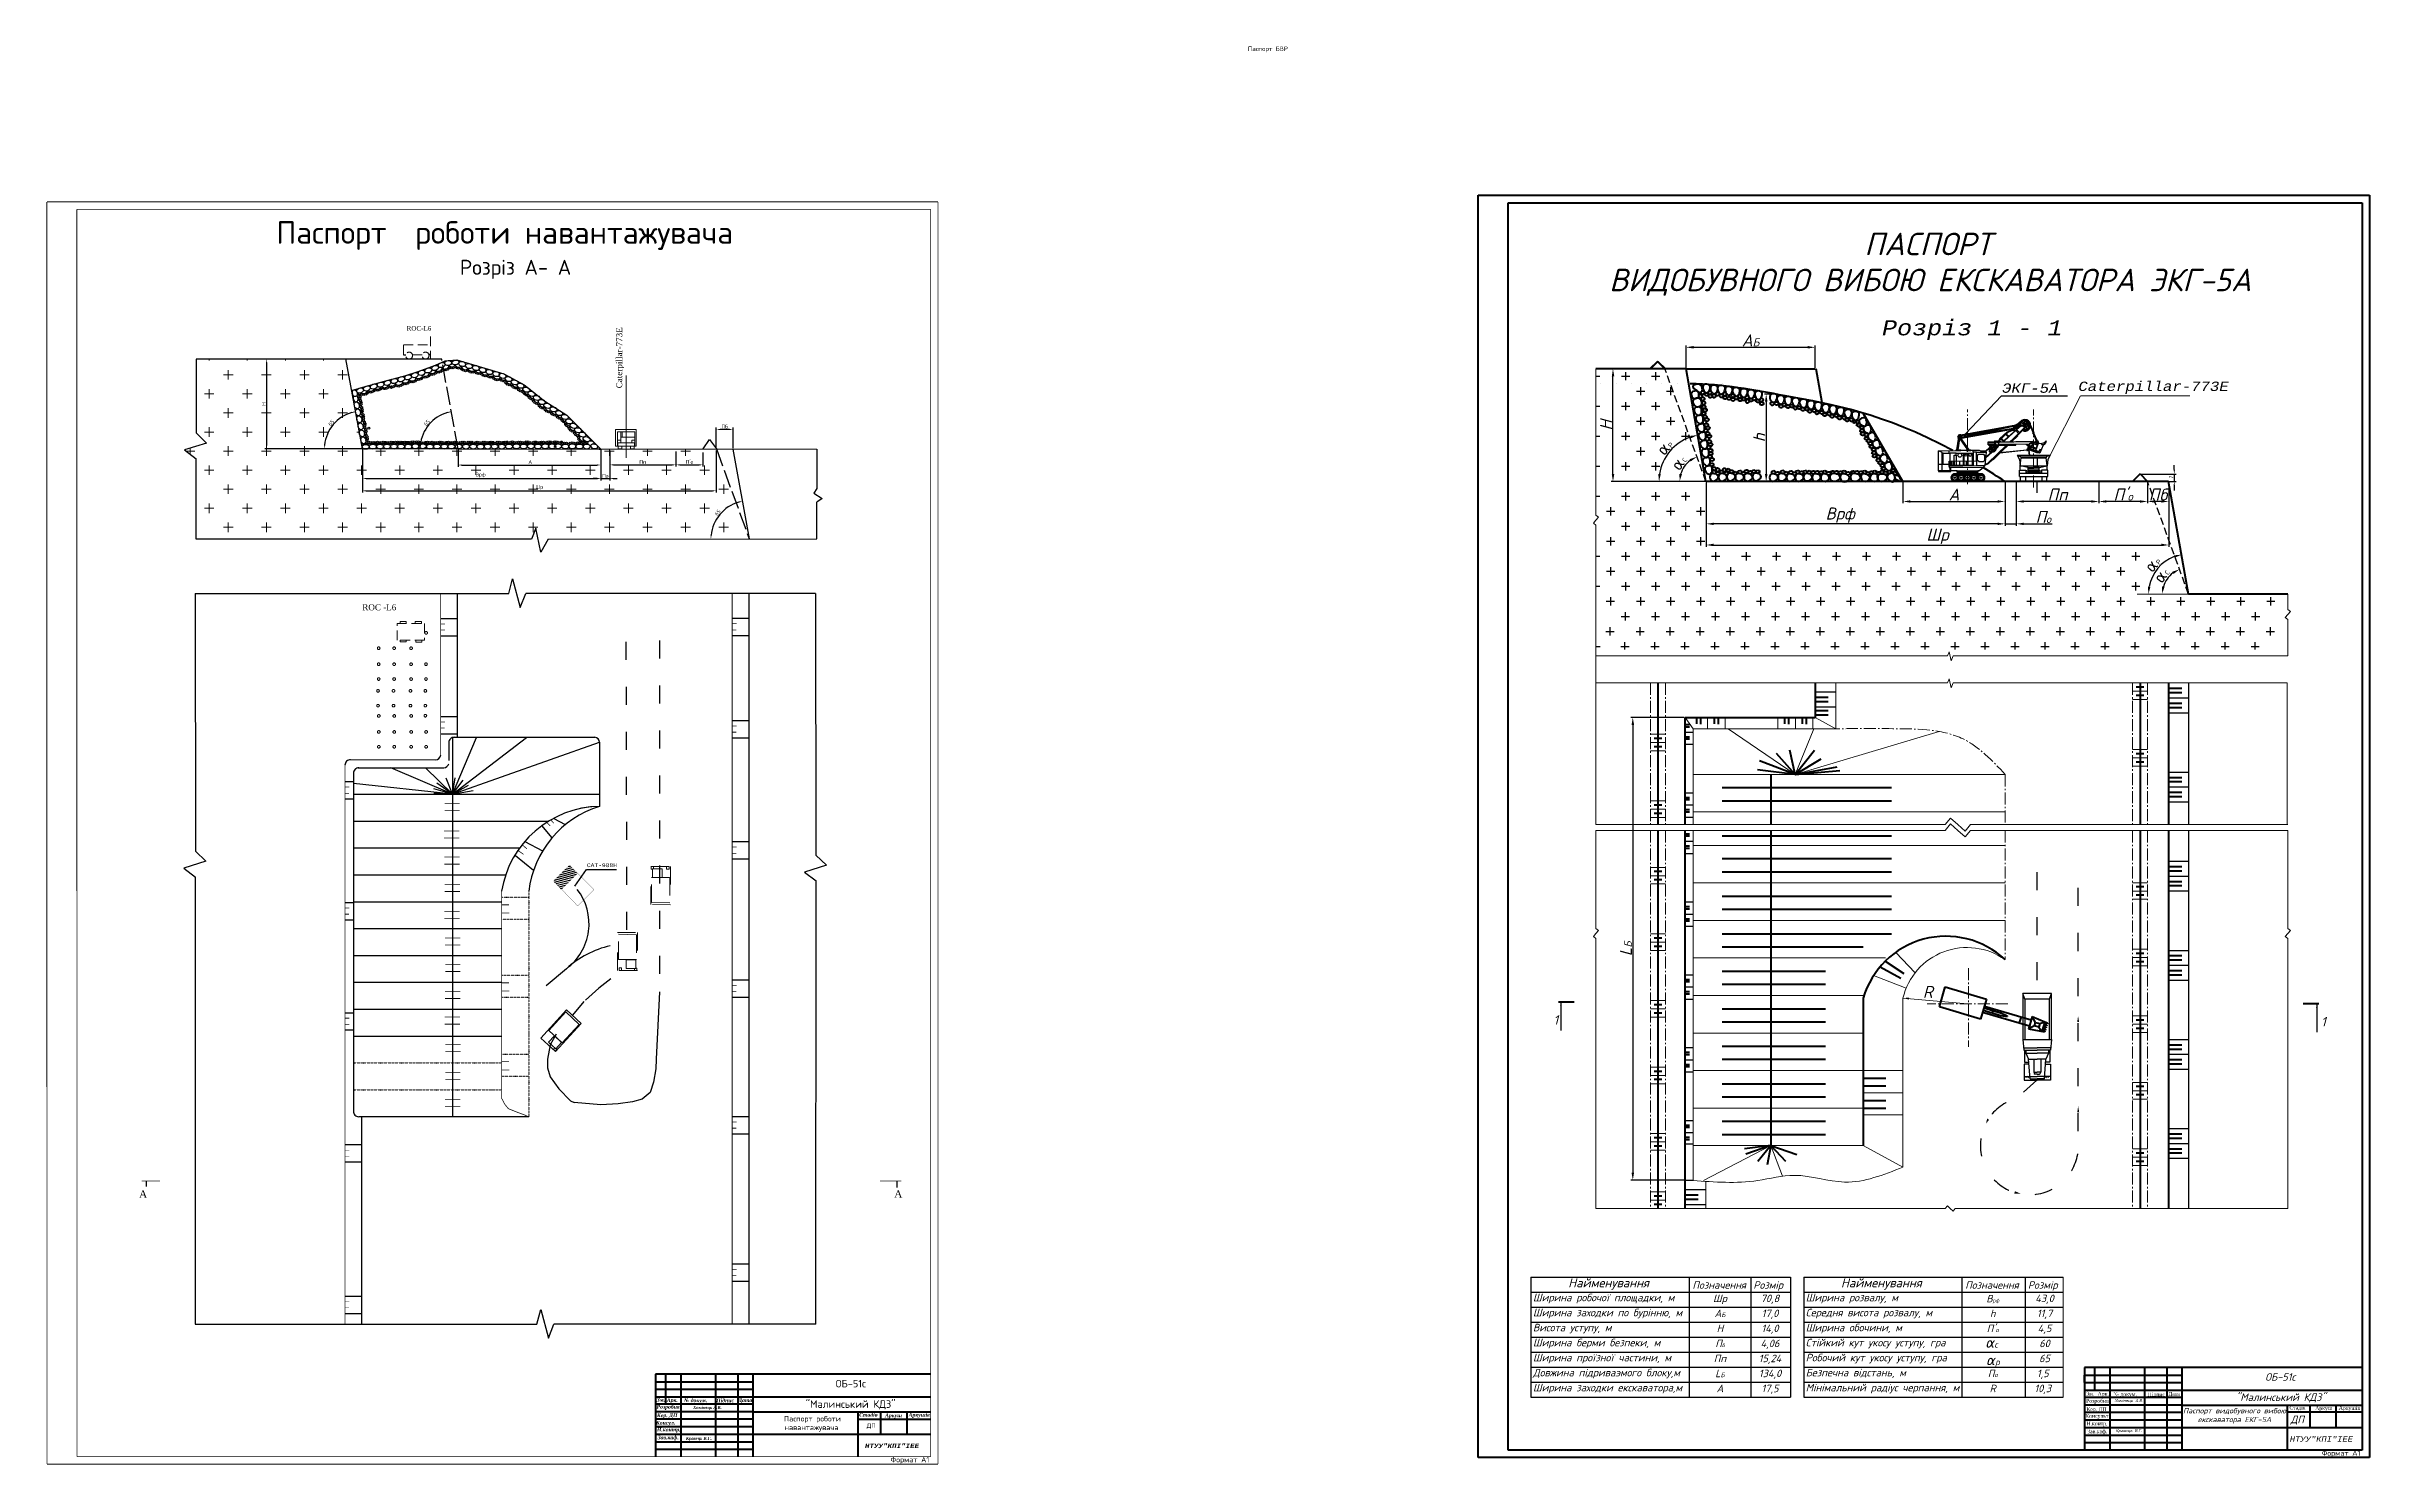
# Model space of a CAD drawing. Header units: millimetres. Extents: x 1400 to 7029, y -1119 to 1612.
# Drawn here: x 1400 to 2948, y -1119 to -174 of the extents above; entities that cross this region are included whole.
import ezdxf

# ---------------------------------------------------------------- set-up
doc = ezdxf.new("R2010")
doc.units = ezdxf.units.MM
for name, pattern in [('ACAD_ISO02W100', [15, 12, -3]), ('ACAD_ISO03W100', [30, 12, -18]), ('ACAD_ISO04W100', [30, 24, -3, 0, -3]), ('BORDER2', [22.225, 6.35, -3.175, 6.35, -3.175, 0, -3.175]), ('DOT', [0.25, 0, -0.25]), ('gost5', [7, 5, -2, 0]), ('gost6', [12, 8, -1.5, 1, -1.5])]:
    doc.linetypes.add(name, pattern=pattern)
doc.styles.add('GOST', font='GOST.shx', dxfattribs={"oblique": 15})
doc.styles.get("Standard").update_dxf_attribs({"font": 'isocpeur.ttf'})
doc.styles.add('стиль2', font='isocteur.ttf')
doc.dimstyles.new('GOST', dxfattribs={"dimscale": 0, "dimtxt": 3, "dimasz": 3, "dimexe": 1.25, "dimexo": 0, "dimtad": 1, "dimtoh": 1, "dimdec": 3, "dimdsep": 46, "dimtxsty": 'GOST', "dimcen": 5, "dimadec": 3, "dimazin": 2, "dimtfac": 1, "dimtdec": 4, "dimtmove": 1, "dimatfit": 3, "dimfxl": 1, "dimtolj": 1, "dimtzin": 0, "dimarcsym": 0})
doc.dimstyles.new('ISO-25', dxfattribs={"dimtxt": 2.5, "dimasz": 2.5, "dimexe": 1.25, "dimexo": 0.625, "dimtad": 1, "dimtxsty": 'Standard', "dimcen": 2.5, "dimadec": 0, "dimazin": 0, "dimtfac": 1, "dimtmove": 0, "dimatfit": 3, "dimfxl": 1, "dimarcsym": 0})

msp = doc.modelspace()

# ---------------------------------------------------------------- texts
at = {"lineweight": 25, "insert": (2200.7773, -173.7787), "char_height": 3, "width": 26.670026, "attachment_point": 1}
msp.add_mtext('Паспорт БВР', dxfattribs=at)
at = {"lineweight": 30, "attachment_point": 1, "style": 'стиль2'}
for s, insert, char_height, width in [('\\pi172.35;{\\fISOCPEUR|b0|i0|c204|p34;Паспорт  роботи навантажувача}', (1380.8954, -290.2065), 15, 662.7038), ('{\\fISOCPEUR|b0|i0|c204|p34;Розріз A- A}', (1675.5815, -315.8864), 10, 271.622)]:
    msp.add_mtext(s, dxfattribs=dict(at, insert=insert, char_height=char_height, width=width))
at = {"color": 0, "lineweight": 20, "attachment_point": 1}
for s, insert, char_height, width in [('{\\fISOCPEUR|b0|i1|c204|p34;ПАСПОРТ}', (2611.6275, -297.8482), 15, 99.958078), ('{\\fISOCPEUR|b0|i1|c204|p34;ВИДОБУВНОГО ВИБОЮ ЕКСКАВАТОРА ЭКГ-5А\\P\\fTahoma|b0|i0|c204|p32;\\P              }', (2441.5572, -321.8224), 15, 489.879887), ('{\\fISOCPEUR|b0|i1|c0|p34;R}', (2650.6345, -799.649), 8, 12.95371), ('{\\fISOCPEUR|b0|i1|c0|p34;1}', (2404.4791, -819.1648), 6.25, 8.2112), ('{\\fISOCPEUR|b0|i1|c0|p34;1}', (2916.1308, -820.3248), 6.25, 8.2112)]:
    msp.add_mtext(s, dxfattribs=dict(at, insert=insert, char_height=char_height, width=width))
at = {"color": 0, "lineweight": 30, "attachment_point": 1, "style": 'стиль2'}
for s, insert, char_height, width in [('{\\fISOCTEUR|b0|i1|c204|p49;Розріз \\fISOCTEUR|b0|i1|c0|p49;1 - 1}', (2623.4393, -356.1884), 10, 679.055), ('{\\fISOCTEUR|b0|i1|c204|p49;Caterpillar-773E}', (2754.2748, -397.0379), 6.25, 84.836709)]:
    msp.add_mtext(s, dxfattribs=dict(at, insert=insert, char_height=char_height, width=width))
at = {"color": 7, "linetype": 'BORDER2', "lineweight": 9, "attachment_point": 1}
for s, insert, char_height, width in [('{\\fTimes New Roman|b0|i0|c0|p18;ROC-L6}', (1640.123, -359.9973), 3.08, 12.567119), ('{\\fTimes New Roman|b0|i0|c0|p18;ROC -L6}', (1610.5581, -545.3901), 4, 37.732033), ('{\\fTimes New Roman|b0|i0|c204|p18;А}', (1461.7668, -935.8243), 5, 37.732033), ('{\\fTimes New Roman|b0|i0|c204|p18;А}', (1965.055, -935.7785), 5, 37.732033)]:
    msp.add_mtext(s, dxfattribs=dict(at, insert=insert, char_height=char_height, width=width))
at = {"color": 7, "lineweight": 9, "insert": (1779.7691, -401.4876), "char_height": 4.004, "width": 29.558123, "attachment_point": 1, "rotation": 90}
msp.add_mtext('{\\fTimes New Roman|b0|i0|c0|p18;\\C256;Caterpillar-773E}', dxfattribs=at)
at = {"color": 0, "linetype": 'ACAD_ISO04W100', "lineweight": 30, "insert": (2703.4075, -398.238), "char_height": 6.25, "width": 31.523108, "attachment_point": 1, "style": 'стиль2'}
msp.add_mtext('{\\fISOCTEUR|b0|i1|c204|p49;ЭКГ-5А}', dxfattribs=at)
at = {"insert": (1760.2454, -718.0094), "char_height": 2.5, "attachment_point": 1}
msp.add_mtext_dynamic_manual_height_columns('{\\fISOCTEUR|b0|i0|c0|p49;CAT-988H}', width=23.15538, gutter_width=12.5, heights=[0], dxfattribs=at)
at = {"color": 0}
for s, insert, char_height, width, attachment_point in [('{\\fISOCPEUR|b0|i1|c204|p34;Ширина робочої площадки, м}', (2390.795, -1004.7654), 5, 116.105338, 1), ('{\\fISOCPEUR|b0|i1|c204|p34;Найменування}', (2414.2662, -994.479), 6, 59.201769, 1), ('{\\fISOCPEUR|b0|i1|c204|p34;Позначення}', (2497.0572, -996.403), 5, 57.026097, 1), ('{\\fISOCPEUR|b0|i1|c204|p34;Шр}', (2515.4054, -1005.3355), 5, 41.04762, 2), ('{\\fISOCPEUR|b0|i1|c204|p34;Розмір}', (2537.6656, -996.403), 5, 24.797955, 1), ('{\\fISOCPEUR|b0|i1|c204|p34;70,8}', (2548.7621, -1005.3355), 5, 26.100059, 2), ('{\\fISOCPEUR|b0|i1|c204|p34;Ширина розвалу, м}', (2572.5874, -1004.7654), 5, 116.105338, 1), ('{\\fISOCPEUR|b0|i1|c204|p34;Найменування}', (2596.0586, -994.479), 6, 59.201769, 1), ('{\\fISOCPEUR|b0|i1|c204|p34;Позначення}', (2678.8497, -996.403), 5, 57.026097, 1), ('{\\fISOCPEUR|b0|i1|c204|p34;В\\H0.5x;рф}', (2697.1978, -1005.4862), 5, 41.04762, 2), ('{\\fISOCPEUR|b0|i1|c204|p34;Розмір}', (2720.6404, -996.403), 5, 24.797955, 1), ('{\\fISOCPEUR|b0|i1|c204|p34;43,0}', (2731.7369, -1005.3355), 5, 26.100059, 2), ('{\\fISOCPEUR|b0|i1|c204|p34;Ширина заходки по бурінню, м}', (2390.795, -1014.7654), 5, 116.105338, 1), ('{\\fISOCPEUR|b0|i1|c204|p34;А\\H0.6x;Б}', (2515.4054, -1015.3355), 5, 41.04762, 2), ('{\\fISOCPEUR|b0|i1|c0|p34;17\\fISOCPEUR|b0|i1|c204|p34;,0}', (2548.7621, -1015.3355), 5, 26.100059, 2), ('{\\fISOCPEUR|b0|i1|c204|p34;Середня висота розвалу, м}', (2572.5874, -1014.7654), 5, 116.105338, 1), ('{\\fISOCPEUR|b0|i1|c0|p34;h}', (2697.1978, -1015.3355), 5, 41.04762, 2), ('{\\fISOCPEUR|b0|i1|c204|p34;11,7}', (2731.7369, -1015.3355), 5, 26.100059, 2), ('{\\fISOCPEUR|b0|i1|c204|p34;Висота уступу, м}', (2390.795, -1024.7654), 5, 116.105338, 1), ('{\\fISOCPEUR|b0|i1|c204|p34;Ширина берми безпеки, м}', (2390.795, -1034.7654), 5, 116.105338, 1), ('{\\fISOCPEUR|b0|i1|c204|p34;П\\H0.5x;б}', (2515.4054, -1035.3355), 5, 41.04762, 2), ('{\\fISOCPEUR|b0|i1|c204|p34;Н}', (2515.4054, -1025.3355), 5, 41.04762, 2), ('{\\fISOCPEUR|b0|i1|c204|p34;4,06}', (2548.7621, -1035.3355), 5, 26.100059, 2), ('{\\fISOCPEUR|b0|i1|c204|p34;14,0}', (2548.7621, -1025.3355), 5, 26.100059, 2), ('{\\fISOCPEUR|b0|i1|c204|p34;Стійкий кут укосу уступу, гра}', (2572.5874, -1034.7654), 5, 116.105338, 1), ('{\\fISOCPEUR|b0|i1|c204|p34;Ширина обочини, м}', (2572.5874, -1024.7654), 5, 116.105338, 1), ('{\\fISOCPEUR|b0|i1|c0|p32;α\\fISOCPEUR|b0|i1|c204|p32;\\H0.6x;с}', (2696.2832, -1033.6569), 7, 36.781256, 2), ("{\\fISOCPEUR|b0|i1|c204|p34;П'\\H0.6x;о}", (2697.1978, -1025.3355), 5, 41.04762, 2), ('{\\fISOCPEUR|b0|i1|c204|p34;4,5}', (2731.7369, -1025.3355), 5, 26.100059, 2), ('{\\fISOCPEUR|b0|i1|c204|p34;60}', (2731.7369, -1035.3355), 5, 26.100059, 2), ('{\\fISOCPEUR|b0|i1|c204|p34;Ширина проїзної частини\\fISOCPEUR|b0|i1|c0|p34;, \\fISOCPEUR|b0|i1|c204|p34;м}', (2390.795, -1044.7654), 5, 116.105338, 1), ('{\\fISOCPEUR|b0|i1|c204|p32;Пп}', (2515.4054, -1045.3355), 5, 41.04762, 2), ('{\\fISOCPEUR|b0|i1|c204|p34;15,24}', (2548.7621, -1045.3355), 5, 26.100059, 2), ('{\\fISOCPEUR|b0|i1|c204|p34;Робочий кут укосу уступу, гра}', (2572.5874, -1044.7654), 5, 116.105338, 1), ('{\\fISOCPEUR|b0|i1|c0|p32;α\\fISOCPEUR|b0|i1|c204|p32;\\H0.6x;р}', (2697.1978, -1045.3355), 7, 41.04762, 2), ('{\\fISOCPEUR|b0|i1|c204|p34;65}', (2731.7369, -1045.3355), 5, 26.100059, 2), ('{\\fISOCPEUR|b0|i1|c204|p34;Довжина підриваэмого блоку\\fISOCPEUR|b0|i1|c0|p34;,\\fISOCPEUR|b0|i1|c204|p34;м}', (2390.795, -1054.7654), 5, 116.105338, 1), ('{\\fISOCPEUR|b0|i1|c204|p34;Ширина заходки екскаватора\\fISOCPEUR|b0|i1|c0|p34;,\\fISOCPEUR|b0|i1|c204|p34;м}', (2390.795, -1064.7654), 5, 116.105338, 1), ('{\\fISOCPEUR|b0|i1|c0|p32;L\\fISOCPEUR|b0|i1|c204|p32;\\H0.6x;Б}', (2515.4054, -1055.3355), 5, 41.04762, 2), ('{\\fISOCPEUR|b0|i1|c204|p32;А}', (2515.4054, -1065.3355), 5, 41.04762, 2), ('{\\fISOCPEUR|b0|i1|c204|p34;134,0}', (2548.7621, -1055.3355), 5, 26.100059, 2), ('{\\fISOCPEUR|b0|i1|c204|p34;17,5}', (2548.7621, -1065.3355), 5, 26.100059, 2), ('{\\fISOCPEUR|b0|i1|c204|p34;Мінімальний радіус черпання\\fISOCPEUR|b0|i1|c0|p34;,\\fISOCPEUR|b0|i1|c204|p34; м}', (2572.5874, -1064.7654), 5, 116.105338, 1), ('{\\fISOCPEUR|b0|i1|c204|p34;Безпечна відстань\\fISOCPEUR|b0|i1|c0|p34;,\\fISOCPEUR|b0|i1|c204|p34; м}', (2572.5874, -1054.7654), 5, 116.105338, 1), ('{\\fISOCPEUR|b0|i1|c204|p32;П\\H0.6x;о}', (2697.1978, -1055.3355), 5, 41.04762, 2), ('{\\fISOCPEUR|b0|i1|c0|p32;R}', (2697.1978, -1065.3355), 5, 41.04762, 2), ('{\\fISOCPEUR|b0|i1|c204|p34;10,3}', (2730.5545, -1065.3355), 5, 26.100059, 2), ('{\\fISOCPEUR|b0|i1|c204|p34;1,5}', (2730.5545, -1055.3355), 5, 26.100059, 2)]:
    msp.add_mtext(s, dxfattribs=dict(at, insert=insert, char_height=char_height, width=width, attachment_point=attachment_point))
at = {"lineweight": 20}
for s, insert, char_height, width, attachment_point in [('\\pi-1.7273;ОБ-51с', (1927.7932, -1062.1058), 5, 16.045455, 1), ('{\\fTimes New Roman|b1|i1|c204|p18;Розробив}', (1806.6759, -1078.8068), 2.5, 16.045455, 1), ('{\\fTimes New Roman|b1|i1|c204|p18;Зм.}', (1806.8442, -1074.1171), 2.5, 16.045455, 1), ('{\\fTimes New Roman|b1|i1|c204|p18;Арк.}', (1813.5007, -1074.3797), 2.5, 16.045455, 1), ('{\\fTimes New Roman|b1|i1|c204|p18;№ докум.}', (1824.9744, -1074.4673), 2.5, 16.045455, 1), ('{\\fTimes New Roman|b1|i1|c204|p18;\\H0.8x;Хомінець А.В.}', (1840.6081, -1080.8103), 2.5, 29.848383, 5), ('{\\fTimes New Roman|b1|i1|c204|p18;Підпис}', (1846.4328, -1074.5548), 2.5, 16.045455, 1), ('{\\fTimes New Roman|b1|i1|c204|p18;Дата}', (1861.0595, -1074.3797), 2.5, 16.045455, 1), ('\\pt75;"Малинський КДЗ"', (1906.1182, -1075.7659), 5, 127.214219, 1), ('{\\fTimes New Roman|b0|i0|c204|p18;Розробив}', (2759.4141, -1074.7885), 2.5, 16.045455, 1), ('{\\fTimes New Roman|b0|i0|c204|p18;Зм.}', (2759.5825, -1070.0987), 2.5, 16.045455, 1), ('{\\fTimes New Roman|b0|i0|c204|p18;Кер. ДП}', (2759.6701, -1080.4292), 2.5, 16.045455, 1), ('{\\fTimes New Roman|b0|i0|c204|p18;Арк.}', (2767.1214, -1070.1875), 2.5, 16.045455, 1), ('{\\fTimes New Roman|b0|i0|c204|p18;№ докум.}', (2777.7127, -1070.4489), 2.5, 16.045455, 1), ('{\\fTimes New Roman|b0|i0|c204|p18;Підпис}', (2800.4461, -1070.5494), 2.5, 16.045455, 1), ('{\\fTimes New Roman|b0|i0|c204|p18;Дата}', (2814.2342, -1070.2652), 2.5, 16.045455, 1), ('{\\fTimes New Roman|b0|i0|c204|p18;Стадія}', (2894.9803, -1079.3871), 2.5, 16.045455, 1), ('{\\fTimes New Roman|b0|i0|c204|p18;Аркуш}', (2912.1367, -1079.7334), 2.5, 14.281042, 1), ('{\\fTimes New Roman|b0|i0|c204|p18;Аркушів}', (2927.8318, -1079.6722), 2.5, 16.045455, 1), ('{\\fTimes New Roman|b1|i1|c204|p18;Консул\\fTimes New Roman|b1|i1|c0|p18;.}', (1806.2311, -1089.4377), 2.5, 16.045455, 1), ('{\\fTimes New Roman|b1|i1|c204|p18;Кер. ДП}', (1806.9318, -1084.4476), 2.5, 16.045455, 1), ('{\\fTimes New Roman|b1|i1|c204|p18;Н.контр.}', (1806.9318, -1093.9901), 2.5, 16.045455, 1), ('{\\fTimes New Roman|b1|i1|c204|p18;Зав.каф.}', (1807.4573, -1099.2429), 2.5, 16.045455, 1), ('\\pi16.627;Паспорт роботи \\P\\pi16.977;навантажувача', (1874.9712, -1086.2656), 3.5, 68.253333, 1), ('{\\fTimes New Roman|b1|i1|c204|p18;Стадія}', (1941.7005, -1084.2058), 2.5, 16.045455, 1), ('\\pi2.7648;ДП{\\fTimes New Roman|b1|i0|c0|p18; }', (1944.0144, -1091.0829), 3, 10.029695, 1), ('{\\fTimes New Roman|b1|i1|c204|p18;Аркуш}', (1958.9997, -1084.4807), 2.5, 14.281042, 1), ('{\\fTimes New Roman|b1|i1|c204|p18;Аркушів}', (1974.6947, -1084.2058), 2.5, 16.045455, 1), ('{\\fTimes New Roman|b0|i0|c204|p18;Консульт}', (2758.9058, -1084.8602), 2.5, 16.045455, 1), ('{\\fTimes New Roman|b0|i0|c204|p18;Н.контр.}', (2759.6701, -1089.9717), 2.5, 16.045455, 1), ('{\\fTimes New Roman|b0|i0|c204|p18;Зав.каф\\fTimes New Roman|b0|i1|c204|p18;.}', (2760.1956, -1095.2245), 2.5, 16.045455, 1), ('{\\fISOCPEUR|b0|i1|c204|p34;ДП}', (2895.7307, -1086.0179), 5, 16.045455, 1), ('{\\fTimes New Roman|b1|i1|c204|p18;\\H0.8x;Кравець В.Г\\H1.25x;.}', (1826.2359, -1099.583), 2.5, 21.037815, 1), ('{\\fISOCTEUR|b1|i1|c204|p49;НТУУ"КПІ"ІЕЕ}', (1945.5626, -1104.5825), 3, 45.602769, 1)]:
    msp.add_mtext(s, dxfattribs=dict(at, insert=insert, char_height=char_height, width=width, attachment_point=attachment_point))
at = {"color": 0, "lineweight": 30}
for s, insert, char_height, width, attachment_point in [('{\\fISOCPEUR|b0|i1|c204|p34;\\C256;ОБ-51с}', (2888.8218, -1057.6813), 5, 57.974266, 2), ('\\pi2;{\\fISOCPEUR|b0|i1|c204|p34;\\C256;Хомінець А.В.}', (2786.8403, -1074.8769), 2, 23, 2), ('{\\fISOCPEUR|b0|i1|c204|p34;Паспорт видобувного вибою екскаватора ЕКГ-5А}', (2858.3403, -1080.9231), 3.5, 70, 2), ('{\\fISOCPEUR|b0|i1|c204|p34;"Малинський КДЗ"}', (2889.2659, -1071.142), 5, 99.224647, 2), ('\\pi2;{\\fISOCPEUR|b0|i1|c204|p34;\\C256;Кравець В.Г.}', (2786.8403, -1094.8769), 2, 23, 2), ('{\\fISOCTEUR|b0|i1|c204|p49;НТУУ"КПІ"ІЕЕ}', (2895.2091, -1099.7721), 3.5, 46.664098, 1)]:
    msp.add_mtext(s, dxfattribs=dict(at, insert=insert, char_height=char_height, width=width, attachment_point=attachment_point))
at = {"char_height": 3.5, "attachment_point": 5}
for insert, width in [((1975.5288, -1115.7671), 27.574961), ((2929.3666, -1111.3852), 27.947437)]:
    msp.add_mtext('Формат А1', dxfattribs=dict(at, insert=insert, width=width))

# ---------------------------------------------------------------- blocks, each defined once
blk = doc.blocks.new('*D132')
at = {"color": 0, "lineweight": -2, "transparency": 16777216}
blk.add_line((1673.8, -441.9), (1647.9, -441.9), dxfattribs=at)
blk.add_arc((1674.4, -441.9), 25.3, 106.0466, 174.3244, dxfattribs=at)
at = {"color": 0, "transparency": 16777216}
for points in [[(1667.4, -417.2), (1667.6, -418), (1669.9, -417.1)], [(1649.7, -439.5), (1648.9, -439.4), (1649.2, -441.9)]]:
    blk.add_solid(points, dxfattribs=at)
at = {"layer": 'Defpoints', "color": 0, "transparency": 16777216}
for p in [(1663.5, -382), (1659.3, -421.7), (1674.4, -441.9), (1674.4, -441.9), (1913.5, -442)]:
    blk.add_point(p, dxfattribs=at)
at = {"color": 0, "transparency": 16777216, "insert": (1653.6, -424.5), "char_height": 2.5, "attachment_point": 5, "rotation": 50.1855}
blk.add_mtext('65', dxfattribs=at)
blk = doc.blocks.new('*D133')
at = {"color": 0, "lineweight": -2, "transparency": 16777216}
blk.add_line((1610, -441.9), (1584.1, -441.9), dxfattribs=at)
blk.add_arc((1610.6, -441.9), 25.3, 106.0466, 174.3306, dxfattribs=at)
at = {"color": 0, "transparency": 16777216}
for points in [[(1603.6, -417.2), (1603.8, -418), (1606.1, -417.1)], [(1585.9, -439.4), (1585.1, -439.4), (1585.4, -441.9)]]:
    blk.add_solid(points, dxfattribs=at)
at = {"layer": 'Defpoints', "color": 0, "transparency": 16777216}
for p in [(1599.7, -382), (1595.5, -421.7), (1610.6, -441.9), (1610.6, -441.9), (1849.8, -441.9)]:
    blk.add_point(p, dxfattribs=at)
at = {"color": 0, "transparency": 16777216, "insert": (1589.8, -424.5), "char_height": 2.5, "attachment_point": 5, "rotation": 50.1886}
blk.add_mtext('65', dxfattribs=at)
blk = doc.blocks.new('*D109')
at = {"color": 0, "lineweight": -2, "transparency": 16777216}
for p, q in [((1846.5, -441.3), (1846.5, -427.6)), ((1855.2, -428.9), (1849, -428.9)), ((1857.7, -441.3), (1857.7, -427.6))]:
    blk.add_line(p, q, dxfattribs=at)
at = {"color": 0, "transparency": 16777216}
for points in [[(1849, -428.5), (1849, -429.3), (1846.5, -428.9)], [(1855.2, -428.5), (1855.2, -429.3), (1857.7, -428.9)]]:
    blk.add_solid(points, dxfattribs=at)
at = {"layer": 'Defpoints', "color": 0, "transparency": 16777216}
for p in [(1846.5, -428.9), (1846.5, -441.9), (1857.7, -442)]:
    blk.add_point(p, dxfattribs=at)
at = {"color": 0, "transparency": 16777216, "insert": (1852.1, -427), "char_height": 2.5, "attachment_point": 5}
blk.add_mtext('Пб', dxfattribs=at)
blk = doc.blocks.new('*D134')
at = {"color": 0, "lineweight": -2, "transparency": 16777216}
blk.add_arc((1868.4, -501.9), 25.5, 105.8432, 174.4046, dxfattribs=at)
at = {"color": 0, "transparency": 16777216}
for points in [[(1861.4, -476.9), (1861.6, -477.7), (1863.9, -476.8)], [(1843.4, -499.4), (1842.6, -499.4), (1842.9, -501.9)]]:
    blk.add_solid(points, dxfattribs=at)
at = {"layer": 'Defpoints', "color": 0, "transparency": 16777216}
for p in [(1857.6, -442), (1853.1, -481.4), (1734.4, -501.9), (1868.4, -501.7), (1913.5, -501.9)]:
    blk.add_point(p, dxfattribs=at)
at = {"color": 0, "transparency": 16777216, "insert": (1847.4, -484.3), "char_height": 2.5, "attachment_point": 5, "rotation": 50.1239}
blk.add_mtext('65', dxfattribs=at)
blk = doc.blocks.new('*D135')
at = {"color": 0, "lineweight": -2, "transparency": 16777216}
for p, q in [((1599, -382), (1545.6, -382)), ((1546.8, -384.5), (1546.8, -439.4)), ((1599, -441.9), (1545.6, -441.9))]:
    blk.add_line(p, q, dxfattribs=at)
at = {"color": 0, "transparency": 16777216}
for points in [[(1546.4, -384.5), (1547.2, -384.5), (1546.8, -382)], [(1546.4, -439.4), (1547.2, -439.4), (1546.8, -441.9)]]:
    blk.add_solid(points, dxfattribs=at)
at = {"layer": 'Defpoints', "color": 0, "transparency": 16777216}
for p in [(1599.7, -382), (1546.8, -441.9), (1599.7, -441.9)]:
    blk.add_point(p, dxfattribs=at)
at = {"color": 0, "transparency": 16777216, "insert": (1545, -412), "char_height": 2.5, "attachment_point": 5, "rotation": 90}
blk.add_mtext('H', dxfattribs=at)
blk = doc.blocks.new('*D110')
at = {"color": 0, "lineweight": -2, "transparency": 16777216}
for p, q in [((1610.6, -442.3), (1610.6, -462.8)), ((1769.5, -442.3), (1769.5, -462.8)), ((1613.1, -461.6), (1767, -461.6))]:
    blk.add_line(p, q, dxfattribs=at)
at = {"color": 0, "transparency": 16777216}
for points in [[(1613.1, -461.2), (1613.1, -462), (1610.6, -461.6)], [(1767, -461.2), (1767, -462), (1769.5, -461.6)]]:
    blk.add_solid(points, dxfattribs=at)
at = {"layer": 'Defpoints', "color": 0, "transparency": 16777216}
for p in [(1610.6, -441.7), (1769.5, -441.7), (1769.5, -461.6)]:
    blk.add_point(p, dxfattribs=at)
at = {"color": 0, "transparency": 16777216, "insert": (1689.4, -459.3), "char_height": 2.5, "attachment_point": 5}
blk.add_mtext('Врф', dxfattribs=at)
blk = doc.blocks.new('*D111')
at = {"color": 0, "lineweight": -2, "transparency": 16777216}
for p, q in [((1674.4, -442.6), (1674.4, -453.9)), ((1769.5, -442.3), (1769.5, -453.9)), ((1676.9, -452.6), (1767, -452.6))]:
    blk.add_line(p, q, dxfattribs=at)
at = {"color": 0, "transparency": 16777216}
for points in [[(1676.9, -452.2), (1676.9, -453), (1674.4, -452.6)], [(1767, -452.2), (1767, -453), (1769.5, -452.6)]]:
    blk.add_solid(points, dxfattribs=at)
at = {"layer": 'Defpoints', "color": 0, "transparency": 16777216}
for p in [(1674.4, -441.9), (1769.5, -441.7), (1769.5, -452.6)]:
    blk.add_point(p, dxfattribs=at)
at = {"color": 0, "transparency": 16777216, "insert": (1722.5, -450.7), "char_height": 2.5, "attachment_point": 5}
blk.add_mtext('А', dxfattribs=at)
blk = doc.blocks.new('*D112')
at = {"color": 0, "lineweight": -2, "transparency": 16777216}
for p, q in [((1769.5, -443), (1769.5, -462.9)), ((1775.5, -443), (1775.5, -462.9)), ((1767, -461.7), (1764.5, -461.7)), ((1769.5, -461.7), (1775.5, -461.7)), ((1778, -461.7), (1780.5, -461.7))]:
    blk.add_line(p, q, dxfattribs=at)
at = {"color": 0, "transparency": 16777216}
for points in [[(1767, -461.2), (1767, -462.1), (1769.5, -461.7)], [(1778, -461.2), (1778, -462.1), (1775.5, -461.7)]]:
    blk.add_solid(points, dxfattribs=at)
at = {"layer": 'Defpoints', "color": 0, "transparency": 16777216}
for p in [(1769.5, -442.3), (1775.5, -442.3), (1775.5, -461.7)]:
    blk.add_point(p, dxfattribs=at)
at = {"color": 0, "transparency": 16777216, "insert": (1772.5, -459.8), "char_height": 2.5, "attachment_point": 5}
blk.add_mtext('По', dxfattribs=at)
blk = doc.blocks.new('*D113')
at = {"color": 0, "lineweight": -2, "transparency": 16777216}
for p, q in [((1775.5, -443.6), (1775.5, -453.7)), ((1819.6, -443.6), (1819.6, -453.7)), ((1778, -452.5), (1817.1, -452.5))]:
    blk.add_line(p, q, dxfattribs=at)
at = {"color": 0, "transparency": 16777216}
for points in [[(1778, -452.1), (1778, -452.9), (1775.5, -452.5)], [(1817.1, -452.1), (1817.1, -452.9), (1819.6, -452.5)]]:
    blk.add_solid(points, dxfattribs=at)
at = {"layer": 'Defpoints', "color": 0, "transparency": 16777216}
for p in [(1775.5, -443), (1819.6, -443), (1819.6, -452.5)]:
    blk.add_point(p, dxfattribs=at)
at = {"color": 0, "transparency": 16777216, "insert": (1797.5, -450.6), "char_height": 2.5, "attachment_point": 5}
blk.add_mtext('Пп', dxfattribs=at)
blk = doc.blocks.new('*D114')
at = {"color": 0, "lineweight": -2, "transparency": 16777216}
for p, q in [((1819.6, -444.2), (1819.6, -453.7)), ((1837.6, -444.2), (1837.6, -453.7)), ((1822.1, -452.5), (1835.1, -452.5))]:
    blk.add_line(p, q, dxfattribs=at)
at = {"color": 0, "transparency": 16777216}
for points in [[(1822.1, -452.1), (1822.1, -452.9), (1819.6, -452.5)], [(1835.1, -452.1), (1835.1, -452.9), (1837.6, -452.5)]]:
    blk.add_solid(points, dxfattribs=at)
at = {"layer": 'Defpoints', "color": 0, "transparency": 16777216}
for p in [(1819.6, -443.6), (1837.6, -443.6), (1837.6, -452.5)]:
    blk.add_point(p, dxfattribs=at)
at = {"color": 0, "transparency": 16777216, "insert": (1828.6, -450.6), "char_height": 2.5, "attachment_point": 5}
blk.add_mtext("П'о", dxfattribs=at)
blk = doc.blocks.new('*D115')
at = {"color": 0, "lineweight": -2, "transparency": 16777216}
for p, q in [((1610.6, -443), (1610.6, -471)), ((1846.5, -443), (1846.5, -471)), ((1613.1, -469.8), (1844, -469.8))]:
    blk.add_line(p, q, dxfattribs=at)
at = {"color": 0, "transparency": 16777216}
for points in [[(1613.1, -469.4), (1613.1, -470.2), (1610.6, -469.8)], [(1844, -469.4), (1844, -470.2), (1846.5, -469.8)]]:
    blk.add_solid(points, dxfattribs=at)
at = {"layer": 'Defpoints', "color": 0, "transparency": 16777216}
for p in [(1610.6, -442.3), (1846.5, -442.3), (1846.5, -469.8)]:
    blk.add_point(p, dxfattribs=at)
at = {"color": 0, "transparency": 16777216, "insert": (1728.5, -467.5), "char_height": 2.5, "attachment_point": 5}
blk.add_mtext('Шр', dxfattribs=at)
blk = doc.blocks.new('*D116')
at = {"color": 0, "lineweight": -2, "transparency": 16777216}
for p, q in [((2492.8, -387.9), (2492.8, -372.9)), ((2497.8, -374.2), (2573.8, -374.2)), ((2578.8, -387.9), (2578.8, -372.9))]:
    blk.add_line(p, q, dxfattribs=at)
at = {"color": 0, "transparency": 16777216}
for points in [[(2497.8, -373.3), (2497.8, -375), (2492.8, -374.2)], [(2573.8, -373.3), (2573.8, -375), (2578.8, -374.2)]]:
    blk.add_solid(points, dxfattribs=at)
at = {"layer": 'Defpoints', "color": 0, "transparency": 16777216}
for p in [(2578.8, -374.2), (2492.8, -388.6), (2578.8, -388.6)]:
    blk.add_point(p, dxfattribs=at)
at = {"color": 0, "transparency": 16777216, "insert": (2535.8, -369.6), "char_height": 8, "attachment_point": 5}
blk.add_mtext('{\\fISOCPEUR|b0|i1|c204|p34;А\\H0.68x;Б}', dxfattribs=at)
blk = doc.blocks.new('*D117')
at = {"color": 0, "lineweight": -2, "transparency": 16777216}
for p, q in [((2553.2, -405.4), (2545, -405.4)), ((2546.2, -410.4), (2546.2, -458.6)), ((2553.2, -463.6), (2545, -463.6))]:
    blk.add_line(p, q, dxfattribs=at)
at = {"color": 0, "transparency": 16777216}
for points in [[(2545.4, -410.4), (2547.1, -410.4), (2546.2, -405.4)], [(2545.4, -458.6), (2547.1, -458.6), (2546.2, -463.6)]]:
    blk.add_solid(points, dxfattribs=at)
at = {"layer": 'Defpoints', "color": 0, "transparency": 16777216}
for p in [(2553.9, -405.4), (2546.2, -463.6), (2553.9, -463.6)]:
    blk.add_point(p, dxfattribs=at)
at = {"color": 0, "transparency": 16777216, "insert": (2541.6, -434.5), "char_height": 8, "attachment_point": 5, "rotation": 90}
blk.add_mtext('{\\fISOCPEUR|b0|i1|c0|p34;h}', dxfattribs=at)
blk = doc.blocks.new('*D136')
at = {"color": 0, "lineweight": -2, "transparency": 16777216}
for p, q in [((2491.6, -620.8), (2456.1, -620.8)), ((2457.3, -625.8), (2457.3, -924)), ((2491.6, -929), (2456.1, -929))]:
    blk.add_line(p, q, dxfattribs=at)
at = {"color": 0, "transparency": 16777216}
for points in [[(2456.5, -625.8), (2458.2, -625.8), (2457.3, -620.8)], [(2456.5, -924), (2458.2, -924), (2457.3, -929)]]:
    blk.add_solid(points, dxfattribs=at)
at = {"layer": 'Defpoints', "color": 0, "transparency": 16777216}
for p in [(2492.2, -620.8), (2457.3, -929), (2492.2, -929)]:
    blk.add_point(p, dxfattribs=at)
at = {"color": 0, "transparency": 16777216, "insert": (2452.7, -774.9), "char_height": 8, "attachment_point": 5, "rotation": 90}
blk.add_mtext('{\\fISOCPEUR|b0|i1|c0|p34;L\\fISOCPEUR|b0|i1|c204|p34;\\H0.625x;Б}', dxfattribs=at)
blk = doc.blocks.new('*D118')
at = {"color": 0, "lineweight": -2, "transparency": 16777216}
blk.add_line((2477.5, -463.6), (2473.5, -463.6), dxfattribs=at)
blk.add_arc((2506, -463.6), 31.3, 109.1633, 170.8367, dxfattribs=at)
at = {"color": 0, "transparency": 16777216}
for points in [[(2495.6, -433.2), (2496, -434.8), (2500.6, -432.7)], [(2476, -458.6), (2474.3, -458.5), (2474.8, -463.6)]]:
    blk.add_solid(points, dxfattribs=at)
at = {"layer": 'Defpoints', "color": 0, "transparency": 16777216}
for p in [(2492.8, -388.6), (2487.4, -438.5), (2478.1, -463.6), (2506, -463.6), (2506, -463.6)]:
    blk.add_point(p, dxfattribs=at)
at = {"color": 0, "transparency": 16777216, "insert": (2478.5, -440.5), "char_height": 8, "attachment_point": 5, "rotation": 50}
blk.add_mtext('{\\fISOCPEUR|b0|i0|c204|p34;α\\H0.4063x;Р}', dxfattribs=at)
blk = doc.blocks.new('*D119')
at = {"color": 0, "lineweight": -2, "transparency": 16777216}
blk.add_arc((2506, -463.6), 17.5, 126.3983, 163.6017, dxfattribs=at)
at = {"color": 0, "transparency": 16777216}
for points in [[(2495.3, -448.7), (2496, -450.2), (2500.1, -447.1)], [(2490.1, -458.7), (2488.4, -458.5), (2488.5, -463.6)]]:
    blk.add_solid(points, dxfattribs=at)
at = {"layer": 'Defpoints', "color": 0, "transparency": 16777216}
for p in [(2478.8, -388.6), (2478.1, -463.6), (2494, -450.8), (2506, -463.6), (2506, -463.6)]:
    blk.add_point(p, dxfattribs=at)
at = {"color": 0, "transparency": 16777216, "insert": (2487.9, -450.8), "char_height": 8, "attachment_point": 5, "rotation": 55}
blk.add_mtext('{\\fISOCPEUR|b0|i0|c204|p34;α\\fISOCPEUR|b0|i0|c0|p34;\\H0.4x;C}', dxfattribs=at)
blk = doc.blocks.new('*D120')
at = {"color": 0, "lineweight": -2, "transparency": 16777216}
for p, q in [((2767.9, -464.2), (2767.9, -478.1)), ((2800.4, -464.2), (2800.4, -478.1)), ((2795.4, -476.9), (2772.9, -476.9))]:
    blk.add_line(p, q, dxfattribs=at)
at = {"color": 0, "transparency": 16777216}
for points in [[(2772.9, -476.1), (2772.9, -477.7), (2767.9, -476.9)], [(2795.4, -476.1), (2795.4, -477.7), (2800.4, -476.9)]]:
    blk.add_solid(points, dxfattribs=at)
at = {"layer": 'Defpoints', "color": 0, "transparency": 16777216}
for p in [(2767.9, -463.6), (2800.4, -463.6), (2767.9, -476.9)]:
    blk.add_point(p, dxfattribs=at)
at = {"color": 0, "transparency": 16777216, "insert": (2784.1, -472.3), "char_height": 8, "attachment_point": 5}
blk.add_mtext("{\\fISOCPEUR|b0|i1|c204|p34;П'\\H0.6667x;о}", dxfattribs=at)
blk = doc.blocks.new('*D121')
at = {"color": 0, "lineweight": -2, "transparency": 16777216}
blk.add_arc((2827.7, -538.6), 17.5, 126.3983, 163.6017, dxfattribs=at)
at = {"color": 0, "transparency": 16777216}
for points in [[(2816.9, -523.7), (2817.7, -525.2), (2821.7, -522.1)], [(2811.7, -533.7), (2810, -533.5), (2810.2, -538.6)]]:
    blk.add_solid(points, dxfattribs=at)
at = {"layer": 'Defpoints', "color": 0, "transparency": 16777216}
for p in [(2800.4, -463.6), (2815.7, -525.8), (2799.8, -538.6), (2827.7, -538.6), (2827.7, -538.6)]:
    blk.add_point(p, dxfattribs=at)
at = {"color": 0, "transparency": 16777216, "insert": (2809.5, -525.8), "char_height": 8, "attachment_point": 5, "rotation": 55}
blk.add_mtext('{\\fISOCPEUR|b0|i0|c204|p34;α\\fISOCPEUR|b0|i0|c0|p34;\\H0.4x;C}', dxfattribs=at)
blk = doc.blocks.new('*D122')
at = {"color": 0, "lineweight": -2, "transparency": 16777216}
blk.add_arc((2827.7, -538.6), 26.7, 110.7566, 169.2434, dxfattribs=at)
at = {"color": 0, "transparency": 16777216}
for points in [[(2818, -512.8), (2818.5, -514.4), (2823.1, -512.3)], [(2802.3, -533.7), (2800.6, -533.5), (2801, -538.6)]]:
    blk.add_solid(points, dxfattribs=at)
at = {"layer": 'Defpoints', "color": 0, "transparency": 16777216}
for p in [(2814.5, -463.6), (2811.8, -517.2), (2799.8, -538.6), (2827.7, -538.6), (2827.7, -538.6)]:
    blk.add_point(p, dxfattribs=at)
at = {"color": 0, "transparency": 16777216, "insert": (2803.7, -518.4), "char_height": 8, "attachment_point": 5, "rotation": 50}
blk.add_mtext('{\\fISOCPEUR|b0|i0|c204|p34;α\\H0.4063x;Р}', dxfattribs=at)
blk = doc.blocks.new('*D123')
at = {"color": 0, "lineweight": -2, "transparency": 16777216}
for p, q in [((2492.2, -388.6), (2442.9, -388.6)), ((2444.1, -458.6), (2444.1, -393.6)), ((2533.3, -463.6), (2442.9, -463.6))]:
    blk.add_line(p, q, dxfattribs=at)
at = {"color": 0, "transparency": 16777216}
for points in [[(2443.3, -393.6), (2445, -393.6), (2444.1, -388.6)], [(2443.3, -458.6), (2445, -458.6), (2444.1, -463.6)]]:
    blk.add_solid(points, dxfattribs=at)
at = {"layer": 'Defpoints', "color": 0, "transparency": 16777216}
for p in [(2444.1, -388.6), (2492.8, -388.6), (2534, -463.6)]:
    blk.add_point(p, dxfattribs=at)
at = {"color": 0, "transparency": 16777216, "insert": (2439.5, -426.1), "char_height": 8, "attachment_point": 5, "rotation": 90}
blk.add_mtext('{\\fISOCPEUR|b0|i1|c0|p34;H}', dxfattribs=at)
blk = doc.blocks.new('*D124')
at = {"color": 0, "lineweight": -2, "transparency": 16777216}
for p, q in [((2506.3, -464.2), (2506.3, -493.1)), ((2705.4, -464.2), (2705.4, -493.1)), ((2700.4, -491.8), (2511.3, -491.8))]:
    blk.add_line(p, q, dxfattribs=at)
at = {"color": 0, "transparency": 16777216}
for points in [[(2511.3, -491), (2511.3, -492.6), (2506.3, -491.8)], [(2700.4, -491), (2700.4, -492.6), (2705.4, -491.8)]]:
    blk.add_solid(points, dxfattribs=at)
at = {"layer": 'Defpoints', "color": 0, "transparency": 16777216}
for p in [(2506.3, -463.6), (2705.4, -463.6), (2506.3, -491.8)]:
    blk.add_point(p, dxfattribs=at)
at = {"color": 0, "transparency": 16777216, "insert": (2595.5, -486), "char_height": 8, "attachment_point": 5}
blk.add_mtext('{\\fISOCPEUR|b0|i1|c204|p34;Врф}', dxfattribs=at)
blk = doc.blocks.new('*D125')
at = {"color": 0, "lineweight": -2, "transparency": 16777216}
for p, q in [((2800.4, -464.2), (2800.4, -478.1)), ((2814.5, -464.2), (2814.5, -478.1)), ((2809.5, -476.9), (2805.4, -476.9))]:
    blk.add_line(p, q, dxfattribs=at)
at = {"color": 0, "transparency": 16777216}
for points in [[(2805.4, -476.1), (2805.4, -477.7), (2800.4, -476.9)], [(2809.5, -476.1), (2809.5, -477.7), (2814.5, -476.9)]]:
    blk.add_solid(points, dxfattribs=at)
at = {"layer": 'Defpoints', "color": 0, "transparency": 16777216}
for p in [(2800.4, -463.6), (2814.5, -463.6), (2800.4, -476.9)]:
    blk.add_point(p, dxfattribs=at)
at = {"color": 0, "transparency": 16777216, "insert": (2807.4, -472.3), "char_height": 8, "attachment_point": 5}
blk.add_mtext('{\\fISOCPEUR|b0|i1|c204|p34;Пб}', dxfattribs=at)
blk = doc.blocks.new('*D126')
at = {"color": 0, "lineweight": -2, "transparency": 16777216}
for p, q in [((2814.5, -464.2), (2814.5, -507.1)), ((2506.3, -464.8), (2506.3, -507.1)), ((2511.3, -505.9), (2809.5, -505.9))]:
    blk.add_line(p, q, dxfattribs=at)
at = {"color": 0, "transparency": 16777216}
for points in [[(2511.3, -505), (2511.3, -506.7), (2506.3, -505.9)], [(2809.5, -505), (2809.5, -506.7), (2814.5, -505.9)]]:
    blk.add_solid(points, dxfattribs=at)
at = {"layer": 'Defpoints', "color": 0, "transparency": 16777216}
for p in [(2506.3, -464.2), (2814.5, -463.6), (2814.5, -505.9)]:
    blk.add_point(p, dxfattribs=at)
at = {"color": 0, "transparency": 16777216, "insert": (2660.4, -500.1), "char_height": 8, "attachment_point": 5}
blk.add_mtext('{\\fISOCPEUR|b0|i1|c204|p34;Шр}', dxfattribs=at)
blk = doc.blocks.new('*D127')
at = {"color": 0, "lineweight": -2, "transparency": 16777216}
for p, q in [((2705.4, -464.2), (2705.4, -493.1)), ((2712.9, -464.2), (2712.9, -493.1)), ((2700.4, -491.8), (2695.4, -491.8)), ((2705.4, -491.8), (2712.9, -491.8)), ((2717.9, -491.8), (2736.8, -491.8))]:
    blk.add_line(p, q, dxfattribs=at)
at = {"color": 0, "transparency": 16777216}
for points in [[(2700.4, -491), (2700.4, -492.6), (2705.4, -491.8)], [(2717.9, -491), (2717.9, -492.6), (2712.9, -491.8)]]:
    blk.add_solid(points, dxfattribs=at)
at = {"layer": 'Defpoints', "color": 0, "transparency": 16777216}
for p in [(2705.4, -463.6), (2712.9, -463.6), (2712.9, -491.8)]:
    blk.add_point(p, dxfattribs=at)
at = {"color": 0, "transparency": 16777216, "insert": (2730.9, -487.2), "char_height": 8, "attachment_point": 5}
blk.add_mtext('{\\fISOCPEUR|b0|i1|c204|p34;П\\H0.625x;о}', dxfattribs=at)
blk = doc.blocks.new('*D128')
at = {"color": 0, "lineweight": -2, "transparency": 16777216}
for p, q in [((2767.9, -464.2), (2767.9, -478.1)), ((2712.9, -469.9), (2712.9, -478.1)), ((2762.9, -476.9), (2717.9, -476.9))]:
    blk.add_line(p, q, dxfattribs=at)
at = {"color": 0, "transparency": 16777216}
for points in [[(2717.9, -476.1), (2717.9, -477.7), (2712.9, -476.9)], [(2762.9, -476.1), (2762.9, -477.7), (2767.9, -476.9)]]:
    blk.add_solid(points, dxfattribs=at)
at = {"layer": 'Defpoints', "color": 0, "transparency": 16777216}
for p in [(2767.9, -463.6), (2712.9, -469.3), (2712.9, -476.9)]:
    blk.add_point(p, dxfattribs=at)
at = {"color": 0, "transparency": 16777216, "insert": (2740.4, -472.3), "char_height": 8, "attachment_point": 5}
blk.add_mtext('{\\fISOCPEUR|b0|i1|c204|p34;Пп}', dxfattribs=at)
blk = doc.blocks.new('*D129')
at = {"color": 0, "lineweight": -2, "transparency": 16777216}
for p, q in [((2637.4, -464.2), (2637.4, -478.1)), ((2705.4, -464.2), (2705.4, -478.1)), ((2642.4, -476.9), (2700.4, -476.9))]:
    blk.add_line(p, q, dxfattribs=at)
at = {"color": 0, "transparency": 16777216}
for points in [[(2642.4, -476.1), (2642.4, -477.7), (2637.4, -476.9)], [(2700.4, -476.1), (2700.4, -477.7), (2705.4, -476.9)]]:
    blk.add_solid(points, dxfattribs=at)
at = {"layer": 'Defpoints', "color": 0, "transparency": 16777216}
for p in [(2637.4, -463.6), (2705.4, -463.6), (2705.4, -476.9)]:
    blk.add_point(p, dxfattribs=at)
at = {"color": 0, "transparency": 16777216, "insert": (2671.4, -472.3), "char_height": 8, "attachment_point": 5}
blk.add_mtext('{\\fISOCPEUR|b0|i1|c204|p34;А}', dxfattribs=at)
blk = doc.blocks.new('*D137')
at = {"color": 0, "lineweight": -2, "transparency": 16777216}
for p, q in [((2795.4, -458.6), (2819.5, -458.6)), ((2800.1, -463.6), (2819.5, -463.6)), ((2818.2, -455.6), (2818.2, -452.6)), ((2818.2, -458.6), (2818.2, -463.6)), ((2818.2, -466.6), (2818.2, -469.6))]:
    blk.add_line(p, q, dxfattribs=at)
at = {"color": 0, "transparency": 16777216}
for points in [[(2817.7, -455.6), (2818.7, -455.6), (2818.2, -458.6)], [(2817.7, -466.6), (2818.7, -466.6), (2818.2, -463.6)]]:
    blk.add_solid(points, dxfattribs=at)
at = {"layer": 'Defpoints', "color": 0, "transparency": 16777216}
for p in [(2795.4, -458.6), (2800.1, -463.6), (2818.2, -463.6)]:
    blk.add_point(p, dxfattribs=at)
at = {"color": 0, "lineweight": 20, "transparency": 16777216, "insert": (2816.1, -461.1), "char_height": 3, "attachment_point": 5, "rotation": 90, "style": 'GOST'}
blk.add_mtext('\\A1;{\\Fgost.shx;1}', dxfattribs=at)

# ---------------------------------------------------------------- dimensions: what is measured, and where the dimension line sits
at = {"color": 0}
for base, p1, p2, text, override, picture, middle in [((2578.8254, -374.1763), (2492.8254, -388.5559), (2578.8254, -388.5559), '{\\fISOCPEUR|b0|i1|c204|p34;А\\H0.68x;Б}', {"dimtxt": 8, "dimasz": 5}, '*D116', (2535.8254, -369.5513)), ((2814.4578, -505.8785), (2506.2643, -464.1808), (2814.4578, -463.5557), '{\\fISOCPEUR|b0|i1|c204|p34;Шр}', {"dimtxt": 8, "dimasz": 5, "dimtxsty": 'Standard', "dimclrt": 0}, '*D126', (2660.361, -500.0535)), ((2705.3846, -476.8898), (2637.3846, -463.5558), (2705.3846, -463.5558), '{\\fISOCPEUR|b0|i1|c204|p34;А}', {"dimtxt": 8, "dimasz": 5, "dimtxsty": 'Standard', "dimclrt": 0}, '*D129', (2671.3846, -472.2648)), ((2712.8846, -476.8898), (2767.8846, -463.5557), (2712.8846, -469.2576), '{\\fISOCPEUR|b0|i1|c204|p34;Пп}', {"dimtxt": 8, "dimasz": 5, "dimtxsty": 'Standard', "dimclrt": 0}, '*D128', (2740.3846, -472.2648)), ((2767.8846, -476.8898), (2800.3846, -463.5557), (2767.8846, -463.5557), "{\\fISOCPEUR|b0|i1|c204|p34;П'\\H0.6667x;о}", {"dimtxt": 8, "dimasz": 5, "dimclrt": 0}, '*D120', (2784.1346, -472.2648))]:
    dim = msp.add_linear_dim(base=base, p1=p1, p2=p2, text=text, dimstyle='ISO-25', override=override, dxfattribs=at)
    dim.commit()
    dim.dimension.update_dxf_attribs({"geometry": picture, "text_midpoint": middle})
at = {"color": 7}
dim = msp.add_aligned_dim(p1=(1599.6669, -381.9752), p2=(1599.6669, -441.9248), distance=-52.8403, text='H', dimstyle='ISO-25', dxfattribs=at)
dim.commit()
dim.dimension.update_dxf_attribs({"geometry": '*D135', "text_midpoint": (1544.9516, -411.95)})
for base, line1, line2, picture, middle in [((1595.4627, -421.717), ((1610.6451, -441.9248), (1599.6658, -381.9689)), ((1610.6451, -441.9248), (1849.8451, -441.9248)), '*D133', (1589.7891, -424.5412)), ((1659.2618, -421.7228), ((1674.4436, -441.9311), (1663.4642, -381.9752)), ((1674.4436, -441.9311), (1913.5083, -441.9572)), '*D132', (1653.5885, -424.5464)), ((1853.1278, -481.4495), ((1734.3703, -501.9276), (1913.5381, -501.8766)), ((1857.616, -441.9572), (1868.3985, -501.6953)), '*D134', (1847.3979, -484.3158))]:
    dim = msp.add_angular_dim_2l(base=base, line1=line1, line2=line2, text='65', dimstyle='ISO-25', override={"dimdec": 0, "dimazin": 2}, dxfattribs=at)
    dim.commit()
    dim.dimension.update_dxf_attribs({"geometry": picture, "text_midpoint": middle})
at = {"color": 0}
dim = msp.add_linear_dim(base=(2444.1433, -388.5559), p1=(2533.9719, -463.5559), p2=(2492.8254, -388.5559), angle=90, text='{\\fISOCPEUR|b0|i1|c0|p34;H}', dimstyle='ISO-25', override={"dimtxt": 8, "dimasz": 5}, dxfattribs=at)
dim.commit()
dim.dimension.update_dxf_attribs({"geometry": '*D123', "text_midpoint": (2444.1433, -426.0559), "dimtype": 160})
for base, line1, line2, text, picture, middle in [((2487.3606, -438.4518), ((2506.0499, -463.5559), (2478.1279, -463.5559)), ((2506.0499, -463.5559), (2492.8254, -388.5559)), '{\\fISOCPEUR|b0|i0|c204|p34;α\\H0.4063x;Р}', '*D118', (2482.075, -443.4386)), ((2811.7549, -517.1614), ((2827.6824, -538.5557), (2799.7603, -538.5557)), ((2827.6824, -538.5557), (2814.4578, -463.5557)), '{\\fISOCPEUR|b0|i0|c204|p34;α\\H0.4063x;Р}', '*D122', (2807.2504, -521.4112)), ((2815.6527, -525.805), ((2827.6824, -538.5557), (2799.7603, -538.5557)), ((2827.6824, -538.5557), (2800.3846, -463.5557)), '{\\fISOCPEUR|b0|i0|c204|p34;α\\fISOCPEUR|b0|i0|c0|p34;\\H0.4x;C}', '*D121', (2813.3228, -528.501))]:
    dim = msp.add_angular_dim_2l(base=base, line1=line1, line2=line2, text=text, dimstyle='ISO-25', override={"dimtxt": 8, "dimasz": 5}, dxfattribs=at)
    dim.commit()
    dim.dimension.update_dxf_attribs({"geometry": picture, "text_midpoint": middle, "dimtype": 162})
dim = msp.add_angular_dim_2l(base=(2494.0202, -450.8052), line1=((2506.0499, -463.5559), (2478.1279, -463.5559)), line2=((2506.0499, -463.5559), (2478.7521, -388.5559)), text='{\\fISOCPEUR|b0|i0|c204|p34;α\\fISOCPEUR|b0|i0|c0|p34;\\H0.4x;C}', dimstyle='ISO-25', override={"dimtxt": 8, "dimasz": 5}, dxfattribs=at)
dim.commit()
dim.dimension.update_dxf_attribs({"geometry": '*D119', "text_midpoint": (2487.9018, -450.8484)})
dim = msp.add_aligned_dim(p1=(2553.8607, -405.432), p2=(2553.8607, -463.5559), distance=-7.6389, text='{\\fISOCPEUR|b0|i1|c0|p34;h}', dimstyle='ISO-25', override={"dimtxt": 8, "dimasz": 5}, dxfattribs=at)
dim.commit()
dim.dimension.update_dxf_attribs({"geometry": '*D117', "text_midpoint": (2541.5968, -434.4939)})
at = {"color": 7}
for base, p1, p2, text, picture, middle in [((1846.5481, -428.8766), (1857.7057, -441.9572), (1846.5481, -441.9256), 'Пб', '*D109', (1852.1269, -427.0016)), ((1775.4936, -461.6546), (1769.4848, -442.329), (1775.4936, -442.329), 'По', '*D112', (1772.4892, -459.7796))]:
    dim = msp.add_linear_dim(base=base, p1=p1, p2=p2, text=text, dimstyle='ISO-25', dxfattribs=at)
    dim.commit()
    dim.dimension.update_dxf_attribs({"geometry": picture, "text_midpoint": middle})
for base, p1, p2, text, picture, middle in [((1769.4848, -461.5866), (1610.6111, -441.7013), (1769.4848, -441.704), 'Врф', '*D110', (1689.4491, -461.5866)), ((1846.4832, -469.7804), (1610.6111, -442.3263), (1846.4832, -442.3263), 'Шр', '*D115', (1728.5472, -469.7804)), ((1769.4848, -452.6019), (1674.4436, -441.9311), (1769.4848, -441.704), 'А', '*D111', (1722.5038, -452.6019)), ((1819.5627, -452.4925), (1775.4936, -442.954), (1819.5627, -442.954), 'Пп', '*D113', (1797.5281, -452.4925)), ((1837.6375, -452.4925), (1819.5627, -443.579), (1837.6375, -443.579), "П'о", '*D114', (1828.6001, -452.4925))]:
    dim = msp.add_linear_dim(base=base, p1=p1, p2=p2, text=text, dimstyle='ISO-25', dxfattribs=at)
    dim.commit()
    dim.dimension.update_dxf_attribs({"geometry": picture, "text_midpoint": middle, "dimtype": 160})
at = {"color": 0}
for base, p1, p2, text, override, picture, middle in [((2506.2643, -491.8156), (2705.3846, -463.5559), (2506.2643, -463.5558), '{\\fISOCPEUR|b0|i1|c204|p34;Врф}', {"dimtxt": 8, "dimasz": 5, "dimclrt": 0}, '*D124', (2595.5443, -491.8156)), ((2712.8846, -491.8156), (2705.3846, -463.5558), (2712.8846, -463.5557), '{\\fISOCPEUR|b0|i1|c204|p34;П\\H0.625x;о}', {"dimtxt": 8, "dimasz": 5, "dimtxsty": 'Standard', "dimclrt": 0}, '*D127', (2730.8872, -491.8156)), ((2800.3846, -476.8898), (2814.4578, -463.5557), (2800.3846, -463.5557), '{\\fISOCPEUR|b0|i1|c204|p34;Пб}', {"dimtxt": 8, "dimasz": 5, "dimtxsty": 'Standard', "dimclrt": 0}, '*D125', (2807.4212, -476.8898))]:
    dim = msp.add_linear_dim(base=base, p1=p1, p2=p2, text=text, dimstyle='ISO-25', override=override, dxfattribs=at)
    dim.commit()
    dim.dimension.update_dxf_attribs({"geometry": picture, "text_midpoint": middle, "dimtype": 160})
at = {"color": 0, "lineweight": 20}
dim = msp.add_linear_dim(base=(2818.2463, -463.5557), p1=(2795.3846, -458.5557), p2=(2800.0732, -463.5557), angle=90, text='{\\Fgost.shx;1}', dimstyle='GOST', override={"dimscale": 1}, dxfattribs=at)
dim.commit()
dim.dimension.update_dxf_attribs({"geometry": '*D137', "text_midpoint": (2816.1213, -461.0557)})
at = {"color": 0}
dim = msp.add_linear_dim(base=(2457.3374, -929.0344), p1=(2492.2003, -620.7909), p2=(2492.2003, -929.0344), angle=90, text='{\\fISOCPEUR|b0|i1|c0|p34;L\\fISOCPEUR|b0|i1|c204|p34;\\H0.625x;Б}', dimstyle='ISO-25', override={"dimtxt": 8, "dimasz": 5}, dxfattribs=at)
dim.commit()
dim.dimension.update_dxf_attribs({"geometry": '*D136', "text_midpoint": (2452.7124, -774.9126)})

# ---------------------------------------------------------------- hatches: boundary and pattern name
at = {"lineweight": 9}
h = msp.add_hatch(dxfattribs=at)
h.set_pattern_fill('CROSS', color=256, scale=2)
h.set_pattern_definition([(0, (-2330.065, -1472.026), (12.7, 12.7), [6.35, -19.05]), (90, (-2326.89, -1475.201), (-12.7, 12.7), [6.35, -19.05])])
edge = h.paths.add_edge_path()
edge.add_line((1846.5389, -441.9499), (1769.4848, -441.9415))
edge.add_line((1769.4848, -441.9415), (1769.4848, -441.9415))
edge.add_line((1769.4848, -441.9415), (1768.5112, -441.9414))
edge.add_line((1768.5112, -441.9414), (1703.8293, -441.9344))
edge.add_ellipse((1703.5255, -440.324), major_axis=(2.3626, 0), ratio=0.687314057, start_angle=262.5930817, end_angle=277.3887267, ccw=False)
edge.add_ellipse((1703.5255, -440.324), major_axis=(2.3626, 0), ratio=0.687314057, start_angle=190.1407328, end_angle=262.5930817)
edge.add_line((1703.2209, -441.9343), (1699.1836, -441.9338))
edge.add_ellipse((1698.8741, -440.324), major_axis=(2.3626, 0), ratio=0.687314057, start_angle=262.4552792, end_angle=277.5265291, ccw=False)
edge.add_ellipse((1698.8741, -440.324), major_axis=(2.3626, 0), ratio=0.687314057, start_angle=97.0755595, end_angle=262.4552792)
edge.add_line((1698.5639, -441.9338), (1694.4639, -441.9333))
edge.add_ellipse((1694.1488, -440.324), major_axis=(2.3626, 0), ratio=0.687314057, start_angle=262.3178081, end_angle=277.6640002, ccw=False)
edge.add_ellipse((1694.1488, -440.324), major_axis=(2.3626, 0), ratio=0.687314057, start_angle=98.3515769, end_angle=262.3178081)
edge.add_line((1693.833, -441.9333), (1690.1203, -441.9329))
edge.add_ellipse((1689.3497, -440.3978), major_axis=(2.3626, 0), ratio=0.687314057, start_angle=250.9463224, end_angle=289.035486, ccw=False)
edge.add_ellipse((1689.3497, -440.3978), major_axis=(2.3626, 0), ratio=0.687314057, start_angle=91.4116621, end_angle=250.9463224)
edge.add_line((1688.5784, -441.9327), (1684.8031, -441.9323))
edge.add_ellipse((1684.4768, -440.324), major_axis=(2.3626, 0), ratio=0.687314057, start_angle=262.0437912, end_angle=277.9380172, ccw=False)
edge.add_ellipse((1684.4768, -440.324), major_axis=(2.3626, 0), ratio=0.687314057, start_angle=97.0755595, end_angle=262.0437912)
edge.add_line((1684.1498, -441.9322), (1680.0831, -441.9318))
edge.add_ellipse((1679.7515, -440.324), major_axis=(2.3626, 0), ratio=0.687314057, start_angle=261.9132787, end_angle=278.0685296, ccw=False)
edge.add_ellipse((1679.7515, -440.324), major_axis=(2.3626, 0), ratio=0.687314057, start_angle=97.0755595, end_angle=261.9132787)
edge.add_line((1679.4192, -441.9317), (1674.4436, -441.9311))
edge.add_line((1674.4436, -441.9311), (1670.3464, -441.9309))
edge.add_ellipse((1670.0057, -440.324), major_axis=(2.3626, 0), ratio=0.687314057, start_angle=261.6948373, end_angle=278.2933128, ccw=False)
edge.add_ellipse((1670.0057, -440.324), major_axis=(2.3626, 0), ratio=0.687314057, start_angle=97.0755595, end_angle=261.6948373)
edge.add_line((1669.6644, -441.9308), (1665.6245, -441.9305))
edge.add_ellipse((1665.2804, -440.324), major_axis=(2.3626, 0), ratio=0.687314057, start_angle=261.61314, end_angle=278.37501, ccw=False)
edge.add_ellipse((1665.2804, -440.324), major_axis=(2.3626, 0), ratio=0.687314057, start_angle=97.0755595, end_angle=261.61314)
edge.add_line((1664.9358, -441.9305), (1656.436, -441.9299))
edge.add_ellipse((1655.653, -440.3978), major_axis=(2.3626, 0), ratio=0.687314057, start_angle=250.6317602, end_angle=289.3563899, ccw=False)
edge.add_ellipse((1655.653, -440.3978), major_axis=(2.3626, 0), ratio=0.687314057, start_angle=83.1605554, end_angle=250.6317602)
edge.add_line((1654.8694, -441.9298), (1641.9691, -441.9288))
edge.add_ellipse((1641.1818, -440.3978), major_axis=(2.3626, 0), ratio=0.687314057, start_angle=250.5225951, end_angle=289.4655549, ccw=False)
edge.add_ellipse((1641.1818, -440.3978), major_axis=(2.3626, 0), ratio=0.687314057, start_angle=289.4655549, end_angle=610.5225951)
edge.add_line((1640.394, -441.9287), (1632.0982, -441.9281))
edge.add_ellipse((1631.7313, -440.324), major_axis=(2.3626, 0), ratio=0.687314057, start_angle=261.0543872, end_angle=278.9337628, ccw=False)
edge.add_ellipse((1631.7313, -440.324), major_axis=(2.3626, 0), ratio=0.687314057, start_angle=97.0755595, end_angle=261.0543872)
edge.add_line((1631.3639, -441.9281), (1627.376, -441.9278))
edge.add_ellipse((1627.006, -440.324), major_axis=(2.3626, 0), ratio=0.687314057, start_angle=260.9784493, end_angle=279.0097007, ccw=False)
edge.add_ellipse((1627.006, -440.324), major_axis=(2.3626, 0), ratio=0.687314057, start_angle=97.0755595, end_angle=260.9784493)
edge.add_line((1626.6356, -441.9277), (1622.6538, -441.9275))
edge.add_ellipse((1622.2808, -440.324), major_axis=(2.3626, 0), ratio=0.687314057, start_angle=260.9031407, end_angle=279.0850093, ccw=False)
edge.add_ellipse((1622.2808, -440.324), major_axis=(2.3626, 0), ratio=0.687314057, start_angle=191.377716, end_angle=260.9031407)
edge.add_line((1621.9072, -441.9274), (1618.4235, -441.9272))
edge.add_ellipse((1617.6293, -440.3978), major_axis=(2.3626, 0), ratio=0.687314057, start_angle=250.3461704, end_angle=289.6419796, ccw=False)
edge.add_ellipse((1617.6293, -440.3978), major_axis=(2.3626, 0), ratio=0.687314057, start_angle=11.377716, end_angle=250.3461704)
edge.add_line((1616.8347, -441.927), (1613.8803, -441.9268))
edge.add_ellipse((1612.8338, -440.471), major_axis=(2.3626, 0), ratio=0.687314057, start_angle=243.6965108, end_angle=296.2916393, ccw=False)
edge.add_ellipse((1612.8338, -440.471), major_axis=(2.3626, 0), ratio=0.687314057, start_angle=296.2916393, end_angle=603.6965108)
edge.add_line((1611.7869, -441.9267), (1610.6455, -441.9266))
edge.add_line((1610.6455, -441.9266), (1608.9538, -432.6887))
edge.add_ellipse((1610.2483, -431.5538), major_axis=(0.5732, -2.292), ratio=0.687314057, start_angle=239.90207, end_angle=289.4572084, ccw=False)
edge.add_line((1608.5824, -431.3985), (1606.1884, -418.1274))
edge.add_ellipse((1607.6764, -417.4768), major_axis=(0.5732, -2.292), ratio=0.687314057, start_angle=240.4017768, end_angle=288.9575016, ccw=False)
edge.add_line((1606.0111, -417.3283), (1599.6669, -381.9752))
edge.add_line((1599.6669, -381.9752), (1499.867, -381.9752))
edge.add_line((1499.867, -381.9752), (1499.867, -431.2474))
edge.add_line((1499.867, -431.2474), (1506.8254, -437.9527))
edge.add_line((1506.8254, -437.9527), (1492.1209, -442.5949))
edge.add_line((1492.1209, -442.5949), (1499.867, -448.5265))
edge.add_line((1499.867, -448.5265), (1499.867, -501.9276))
edge.add_line((1499.867, -501.9276), (1723.3456, -501.9661))
edge.add_line((1723.3456, -501.9661), (1726.2072, -494.6097))
edge.add_line((1726.2072, -494.6097), (1729.4777, -510.7529))
edge.add_line((1729.4777, -510.7529), (1734.3703, -501.9276))
edge.add_line((1734.3703, -501.9276), (1868.4335, -501.8894))
edge.add_line((1868.4335, -501.8894), (1868.3985, -501.6953))
edge.add_line((1868.3985, -501.6953), (1846.5389, -441.9499))
h.paths.add_polyline_path([(1589.7032, -428.6621), (1593.885, -423.645), (1589.9277, -420.3465), (1585.7459, -425.3636)], flags=24)
h.paths.add_polyline_path([(1847.3073, -488.4366), (1851.4948, -483.4242), (1847.5411, -480.1213), (1843.3537, -485.1337)], flags=24)
h.paths.add_polyline_path([(1547.5241, -414.6376), (1547.5241, -409.5029), (1542.3723, -409.5029), (1542.3723, -414.6376)], flags=24)
h.paths.add_polyline_path([(1686.9431, -462.2841), (1692.0778, -462.2841), (1692.0778, -457.1323), (1686.9431, -457.1323)], flags=24)
h.paths.add_polyline_path([(1719.9697, -453.342), (1725.1044, -453.342), (1725.1044, -448.1902), (1719.9697, -448.1902)], flags=24)
h.paths.add_polyline_path([(1769.3164, -461.9002), (1775.4215, -461.9002), (1775.4215, -456.7484), (1769.3164, -456.7484)], flags=24)
h.paths.add_polyline_path([(1795.0912, -453.2326), (1800.226, -453.2326), (1800.226, -448.0808), (1795.0912, -448.0808)], flags=24)
h.paths.add_polyline_path([(1825.5953, -452.7381), (1831.7004, -452.7381), (1831.7004, -447.5863), (1825.5953, -447.5863)], flags=24)
h.paths.add_polyline_path([(1724.5277, -470.026), (1732.5751, -470.026), (1732.5751, -464.8742), (1724.5277, -464.8742)], flags=24)
h = msp.add_hatch()
h.set_pattern_fill('ANSI31', scale=0.4, angle=330, style=0)
h.set_pattern_definition([(15, (-289.6769, -1798.5945), (-0.3287002, 1.2267258), [])])
h.paths.add_polyline_path([(1753.9687, -724.5464), (1748.6489, -719.213), (1738.0739, -729.8125), (1743.3129, -735.214)])

# ---------------------------------------------------------------- linework, layer by layer
at = {"color": 0}
for p, q in [((2354.3403, -272.9193), (2354.3403, -1113.9193)), ((2948.3403, -272.9193), (2354.3403, -272.9193)), ((2948.3403, -1113.9193), (2948.3403, -272.9193)), ((2432.7395, -393.4217), (2435.3173, -393.4217)), ((2449.8404, -393.4217), (2455.3173, -393.4217)), ((2452.5789, -396.1602), (2452.5789, -390.6833)), ((2462.5789, -406.1602), (2462.5789, -400.6833)), ((2469.8404, -393.4217), (2475.3173, -393.4217)), ((2472.5789, -396.1602), (2472.5789, -390.6833)), ((2482.5789, -406.1602), (2482.5789, -400.6833)), ((2432.7395, -413.4217), (2435.3173, -413.4217)), ((2449.8404, -413.4217), (2455.3173, -413.4217)), ((2452.5789, -416.1602), (2452.5789, -410.6833)), ((2459.8404, -403.4217), (2465.3173, -403.4217)), ((2469.8404, -413.4217), (2475.3173, -413.4217)), ((2472.5789, -416.1602), (2472.5789, -410.6833)), ((2479.8404, -403.4217), (2484.1629, -403.4217)), ((2432.7395, -433.4217), (2435.3173, -433.4217)), ((2449.8404, -433.4217), (2455.3173, -433.4217)), ((2452.5789, -436.1602), (2452.5789, -430.6833)), ((2459.8404, -423.4217), (2465.3173, -423.4217)), ((2462.5789, -426.1602), (2462.5789, -420.6833)), ((2469.8404, -433.4217), (2475.3173, -433.4217)), ((2472.5789, -436.1602), (2472.5789, -430.6833)), ((2479.8404, -423.4217), (2485.3173, -423.4217)), ((2482.5789, -426.1602), (2482.5789, -420.6833)), ((2489.8404, -433.4217), (2495.3173, -433.4217)), ((2492.5789, -436.1602), (2492.5789, -430.6833)), ((2459.8404, -443.4217), (2465.3173, -443.4217)), ((2462.5789, -446.1602), (2462.5789, -440.6833)), ((2432.7395, -453.4217), (2435.3173, -453.4217)), ((2449.8404, -453.4217), (2455.3173, -453.4217)), ((2452.5789, -456.1602), (2452.5789, -450.6833)), ((2469.8404, -453.4217), (2475.3173, -453.4217)), ((2472.5789, -456.1602), (2472.5789, -450.6833)), ((2533.9719, -463.5559), (2506.0499, -463.5559)), ((2432.7395, -473.4217), (2435.3173, -473.4217)), ((2449.8404, -473.4217), (2455.3173, -473.4217)), ((2452.5789, -476.1602), (2452.5789, -470.6833)), ((2469.8404, -473.4217), (2475.3173, -473.4217)), ((2472.5789, -476.1602), (2472.5789, -470.6833)), ((2489.8404, -473.4217), (2495.3173, -473.4217)), ((2492.5789, -476.1602), (2492.5789, -470.6833)), ((2439.8404, -483.4217), (2445.3173, -483.4217)), ((2442.5789, -486.1602), (2442.5789, -480.6833)), ((2449.8404, -493.4217), (2455.3173, -493.4217)), ((2452.5789, -496.1602), (2452.5789, -490.6833)), ((2452.5789, -496.1602), (2452.5789, -490.6833)), ((2459.8404, -483.4217), (2465.3173, -483.4217)), ((2462.5789, -486.1602), (2462.5789, -480.6833)), ((2469.8404, -493.4217), (2475.3173, -493.4217)), ((2472.5789, -496.1602), (2472.5789, -490.6833)), ((2472.5789, -496.1602), (2472.5789, -490.6833)), ((2479.8404, -483.4217), (2485.3173, -483.4217)), ((2482.5789, -486.1602), (2482.5789, -480.6833)), ((2489.8404, -493.4217), (2495.3173, -493.4217)), ((2492.5789, -496.1602), (2492.5789, -490.6833)), ((2492.5789, -496.1602), (2492.5789, -490.6833)), ((2499.8404, -483.4217), (2505.3173, -483.4217)), ((2502.5789, -486.1602), (2502.5789, -480.6833)), ((2439.8404, -503.4217), (2445.3173, -503.4217)), ((2442.5789, -506.1602), (2442.5789, -500.6833)), ((2452.5789, -516.1602), (2452.5789, -510.6833)), ((2459.8404, -503.4217), (2465.3173, -503.4217)), ((2462.5789, -506.1602), (2462.5789, -500.6833)), ((2472.5789, -516.1602), (2472.5789, -510.6833)), ((2479.8404, -503.4217), (2485.3173, -503.4217)), ((2482.5789, -506.1602), (2482.5789, -500.6833)), ((2492.5789, -516.1602), (2492.5789, -510.6833)), ((2499.8404, -503.4217), (2505.3173, -503.4217)), ((2502.5789, -506.1602), (2502.5789, -500.6833)), ((2512.5789, -516.1602), (2512.5789, -510.6833)), ((2533.0608, -516.1602), (2533.0608, -510.6833)), ((2553.0608, -516.1602), (2553.0608, -510.6833)), ((2573.0608, -516.1602), (2573.0608, -510.6833)), ((2593.0608, -516.1602), (2593.0608, -510.6833)), ((2613.0608, -516.1602), (2613.0608, -510.6833)), ((2633.0608, -516.1602), (2633.0608, -510.6833)), ((2653.0608, -516.1602), (2653.0608, -510.6833)), ((2673.0608, -516.1602), (2673.0608, -510.6833)), ((2693.0608, -516.1602), (2693.0608, -510.6833)), ((2712.9002, -516.1602), (2712.9002, -510.6833)), ((2732.7395, -516.1602), (2732.7395, -510.6833)), ((2752.5789, -516.1602), (2752.5789, -510.6833)), ((2772.5789, -516.1602), (2772.5789, -510.6833)), ((2792.5789, -516.1602), (2792.5789, -510.6833)), ((2432.7395, -513.4217), (2435.3173, -513.4217)), ((2439.8404, -523.4217), (2445.3173, -523.4217)), ((2442.5789, -526.1602), (2442.5789, -520.6833)), ((2449.8404, -513.4217), (2455.3173, -513.4217)), ((2459.8404, -523.4217), (2465.3173, -523.4217)), ((2462.5789, -526.1602), (2462.5789, -520.6833)), ((2469.8404, -513.4217), (2475.3173, -513.4217)), ((2479.8404, -523.4217), (2485.3173, -523.4217)), ((2482.5789, -526.1602), (2482.5789, -520.6833)), ((2489.8404, -513.4217), (2495.3173, -513.4217)), ((2499.8404, -523.4217), (2505.3173, -523.4217)), ((2502.5789, -526.1602), (2502.5789, -520.6833)), ((2509.8404, -513.4217), (2515.3173, -513.4217)), ((2519.8404, -523.4217), (2525.3173, -523.4217)), ((2519.8404, -523.4217), (2525.3173, -523.4217)), ((2522.5789, -526.1602), (2522.5789, -520.6833)), ((2522.5789, -526.1602), (2522.5789, -520.6833)), ((2529.8404, -513.4217), (2535.3173, -513.4217)), ((2530.3223, -513.4217), (2535.7993, -513.4217)), ((2540.1617, -523.4217), (2545.6386, -523.4217)), ((2542.9002, -526.1602), (2542.9002, -520.6833)), ((2550.3223, -513.4217), (2555.7993, -513.4217)), ((2560.1617, -523.4217), (2565.6386, -523.4217)), ((2562.9002, -526.1602), (2562.9002, -520.6833)), ((2570.3223, -513.4217), (2575.7993, -513.4217)), ((2580.1617, -523.4217), (2585.6386, -523.4217)), ((2582.9002, -526.1602), (2582.9002, -520.6833)), ((2590.3223, -513.4217), (2595.7993, -513.4217)), ((2600.1617, -523.4217), (2605.6386, -523.4217)), ((2602.9002, -526.1602), (2602.9002, -520.6833)), ((2610.3223, -513.4217), (2615.7993, -513.4217)), ((2620.1617, -523.4217), (2625.6386, -523.4217)), ((2622.9002, -526.1602), (2622.9002, -520.6833)), ((2630.3223, -513.4217), (2635.7993, -513.4217)), ((2640.1617, -523.4217), (2645.6386, -523.4217)), ((2642.9002, -526.1602), (2642.9002, -520.6833)), ((2650.3223, -513.4217), (2655.7993, -513.4217)), ((2660.1617, -523.4217), (2665.6386, -523.4217)), ((2662.9002, -526.1602), (2662.9002, -520.6833)), ((2670.3223, -513.4217), (2675.7993, -513.4217)), ((2680.1617, -523.4217), (2685.6386, -523.4217)), ((2682.9002, -526.1602), (2682.9002, -520.6833)), ((2690.3223, -513.4217), (2695.7993, -513.4217)), ((2700.1617, -523.4217), (2705.6386, -523.4217)), ((2702.9002, -526.1602), (2702.9002, -520.6833)), ((2710.1617, -513.4217), (2715.6386, -513.4217)), ((2720.0011, -523.4217), (2725.478, -523.4217)), ((2722.7395, -526.1602), (2722.7395, -520.6833)), ((2730.0011, -513.4217), (2735.478, -513.4217)), ((2739.8404, -523.4217), (2745.3173, -523.4217)), ((2742.5789, -526.1602), (2742.5789, -520.6833)), ((2749.8404, -513.4217), (2755.3173, -513.4217)), ((2759.8404, -523.4217), (2765.3173, -523.4217)), ((2762.5789, -526.1602), (2762.5789, -520.6833)), ((2769.8404, -513.4217), (2775.3173, -513.4217)), ((2779.8404, -523.4217), (2785.3173, -523.4217)), ((2782.5789, -526.1602), (2782.5789, -520.6833)), ((2789.8404, -513.4217), (2795.3173, -513.4217)), ((2432.7395, -533.4217), (2435.3173, -533.4217)), ((2442.5789, -546.1602), (2442.5789, -540.6833)), ((2449.8404, -533.4217), (2455.3173, -533.4217)), ((2452.5789, -536.1602), (2452.5789, -530.6833)), ((2462.5789, -546.1602), (2462.5789, -540.6833)), ((2469.8404, -533.4217), (2475.3173, -533.4217)), ((2472.5789, -536.1602), (2472.5789, -530.6833)), ((2482.5789, -546.1602), (2482.5789, -540.6833)), ((2489.8404, -533.4217), (2495.3173, -533.4217)), ((2492.5789, -536.1602), (2492.5789, -530.6833)), ((2502.5789, -546.1602), (2502.5789, -540.6833)), ((2509.8404, -533.4217), (2515.3173, -533.4217)), ((2509.8404, -533.4217), (2515.3173, -533.4217)), ((2512.5789, -536.1602), (2512.5789, -530.6833)), ((2512.5789, -536.1602), (2512.5789, -530.6833)), ((2522.5789, -546.1602), (2522.5789, -540.6833)), ((2529.8404, -533.4217), (2535.3173, -533.4217)), ((2532.5789, -536.1602), (2532.5789, -530.6833)), ((2542.5789, -546.1602), (2542.5789, -540.6833)), ((2550.0011, -533.4217), (2555.478, -533.4217)), ((2552.7395, -536.1602), (2552.7395, -530.6833)), ((2562.5789, -546.1602), (2562.5789, -540.6833)), ((2570.0011, -533.4217), (2575.478, -533.4217)), ((2572.7395, -536.1602), (2572.7395, -530.6833)), ((2582.5789, -546.1602), (2582.5789, -540.6833)), ((2590.0011, -533.4217), (2595.478, -533.4217)), ((2592.7395, -536.1602), (2592.7395, -530.6833)), ((2602.5789, -546.1602), (2602.5789, -540.6833)), ((2610.0011, -533.4217), (2615.478, -533.4217)), ((2612.7395, -536.1602), (2612.7395, -530.6833)), ((2622.5789, -546.1602), (2622.5789, -540.6833)), ((2630.0011, -533.4217), (2635.478, -533.4217)), ((2632.7395, -536.1602), (2632.7395, -530.6833)), ((2642.5789, -546.1602), (2642.5789, -540.6833)), ((2650.0011, -533.4217), (2655.478, -533.4217)), ((2652.7395, -536.1602), (2652.7395, -530.6833)), ((2662.5789, -546.1602), (2662.5789, -540.6833)), ((2670.0011, -533.4217), (2675.478, -533.4217)), ((2672.7395, -536.1602), (2672.7395, -530.6833)), ((2682.5789, -546.1602), (2682.5789, -540.6833)), ((2690.0011, -533.4217), (2695.478, -533.4217)), ((2692.7395, -536.1602), (2692.7395, -530.6833)), ((2702.5789, -546.1602), (2702.5789, -540.6833)), ((2710.0011, -533.4217), (2715.478, -533.4217)), ((2712.7395, -536.1602), (2712.7395, -530.6833)), ((2722.5789, -546.1602), (2722.5789, -540.6833)), ((2729.8404, -533.4217), (2735.3173, -533.4217)), ((2732.5789, -536.1602), (2732.5789, -530.6833)), ((2742.5789, -546.1602), (2742.5789, -540.6833)), ((2749.8404, -533.4217), (2755.3173, -533.4217)), ((2752.5789, -536.1602), (2752.5789, -530.6833)), ((2762.5789, -546.1602), (2762.5789, -540.6833)), ((2769.8404, -533.4217), (2775.3173, -533.4217)), ((2772.5789, -536.1602), (2772.5789, -530.6833)), ((2782.5789, -546.1602), (2782.5789, -540.6833)), ((2789.8404, -533.4217), (2795.3173, -533.4217)), ((2792.5789, -536.1602), (2792.5789, -530.6833)), ((2802.5789, -546.1602), (2802.5789, -540.6833)), ((2822.5789, -546.1602), (2822.5789, -540.6833)), ((2842.5789, -546.1602), (2842.5789, -540.6833)), ((2862.5789, -546.1602), (2862.5789, -540.6833)), ((2882.5789, -546.1602), (2882.5789, -540.6833)), ((2439.6798, -543.4217), (2445.1567, -543.4217)), ((2449.6798, -553.4217), (2455.1567, -553.4217)), ((2452.4182, -556.1602), (2452.4182, -550.6833)), ((2459.8404, -543.4217), (2465.3173, -543.4217)), ((2469.6798, -553.4217), (2475.1567, -553.4217)), ((2472.4182, -556.1602), (2472.4182, -550.6833)), ((2479.8404, -543.4217), (2485.3173, -543.4217)), ((2489.6798, -553.4217), (2495.1567, -553.4217)), ((2492.4182, -556.1602), (2492.4182, -550.6833)), ((2499.8404, -543.4217), (2505.3173, -543.4217)), ((2509.6798, -553.4217), (2515.1567, -553.4217)), ((2512.4182, -556.1602), (2512.4182, -550.6833)), ((2519.8404, -543.4217), (2525.3173, -543.4217)), ((2529.6798, -553.4217), (2535.1567, -553.4217)), ((2532.4182, -556.1602), (2532.4182, -550.6833)), ((2539.8404, -543.4217), (2545.3173, -543.4217)), ((2549.6798, -553.4217), (2555.1567, -553.4217)), ((2552.4182, -556.1602), (2552.4182, -550.6833)), ((2559.8404, -543.4217), (2565.3173, -543.4217)), ((2569.6798, -553.4217), (2575.1567, -553.4217)), ((2572.4182, -556.1602), (2572.4182, -550.6833)), ((2579.8404, -543.4217), (2585.3173, -543.4217)), ((2589.6798, -553.4217), (2595.1567, -553.4217)), ((2592.4182, -556.1602), (2592.4182, -550.6833)), ((2599.8404, -543.4217), (2605.3173, -543.4217)), ((2609.6798, -553.4217), (2615.1567, -553.4217)), ((2612.4182, -556.1602), (2612.4182, -550.6833)), ((2619.8404, -543.4217), (2625.3173, -543.4217)), ((2629.6798, -553.4217), (2635.1567, -553.4217)), ((2632.4182, -556.1602), (2632.4182, -550.6833)), ((2639.8404, -543.4217), (2645.3173, -543.4217)), ((2649.6798, -553.4217), (2655.1567, -553.4217)), ((2652.4182, -556.1602), (2652.4182, -550.6833)), ((2659.8404, -543.4217), (2665.3173, -543.4217)), ((2669.6798, -553.4217), (2675.1567, -553.4217)), ((2672.4182, -556.1602), (2672.4182, -550.6833)), ((2679.8404, -543.4217), (2685.3173, -543.4217)), ((2689.6798, -553.4217), (2695.1567, -553.4217)), ((2692.4182, -556.1602), (2692.4182, -550.6833)), ((2699.8404, -543.4217), (2705.3173, -543.4217)), ((2709.6798, -553.4217), (2715.1567, -553.4217)), ((2712.4182, -556.1602), (2712.4182, -550.6833)), ((2719.8404, -543.4217), (2725.3173, -543.4217)), ((2729.6798, -553.4217), (2735.1567, -553.4217)), ((2732.4182, -556.1602), (2732.4182, -550.6833)), ((2739.8404, -543.4217), (2745.3173, -543.4217)), ((2749.6798, -553.4217), (2755.1567, -553.4217)), ((2752.4182, -556.1602), (2752.4182, -550.6833)), ((2759.8404, -543.4217), (2765.3173, -543.4217)), ((2769.6798, -553.4217), (2775.1567, -553.4217)), ((2772.4182, -556.1602), (2772.4182, -550.6833)), ((2779.8404, -543.4217), (2785.3173, -543.4217)), ((2789.6798, -553.4217), (2795.1567, -553.4217)), ((2792.4182, -556.1602), (2792.4182, -550.6833)), ((2799.8404, -543.4217), (2805.3173, -543.4217)), ((2809.6798, -553.4217), (2815.1567, -553.4217)), ((2812.4182, -556.1602), (2812.4182, -550.6833)), ((2819.8404, -543.4217), (2825.3173, -543.4217)), ((2829.6798, -553.4217), (2835.1567, -553.4217)), ((2832.4182, -556.1602), (2832.4182, -550.6833)), ((2839.8404, -543.4217), (2845.3173, -543.4217)), ((2849.6798, -553.4217), (2855.1567, -553.4217)), ((2852.4182, -556.1602), (2852.4182, -550.6833)), ((2859.8404, -543.4217), (2865.3173, -543.4217)), ((2869.6798, -553.4217), (2875.1567, -553.4217)), ((2872.4182, -556.1602), (2872.4182, -550.6833)), ((2879.8404, -543.4217), (2885.3173, -543.4217)), ((2439.3585, -563.4217), (2444.8354, -563.4217)), ((2442.2576, -566.1602), (2442.2576, -560.6833)), ((2452.097, -575.4607), (2452.097, -570.6833)), ((2459.5191, -563.4217), (2464.9961, -563.4217)), ((2462.2576, -566.1602), (2462.2576, -560.6833)), ((2472.097, -575.4607), (2472.097, -570.6833)), ((2479.5191, -563.4217), (2484.9961, -563.4217)), ((2482.2576, -566.1602), (2482.2576, -560.6833)), ((2492.097, -575.4607), (2492.097, -570.6833)), ((2499.5191, -563.4217), (2504.9961, -563.4217)), ((2502.2576, -566.1602), (2502.2576, -560.6833)), ((2512.097, -575.4607), (2512.097, -570.6833)), ((2519.5191, -563.4217), (2524.9961, -563.4217)), ((2522.2576, -566.1602), (2522.2576, -560.6833)), ((2532.097, -575.4607), (2532.097, -570.6833)), ((2539.5191, -563.4217), (2544.9961, -563.4217)), ((2542.2576, -566.1602), (2542.2576, -560.6833)), ((2552.097, -575.4607), (2552.097, -570.6833)), ((2559.5191, -563.4217), (2564.9961, -563.4217)), ((2562.2576, -566.1602), (2562.2576, -560.6833)), ((2572.097, -575.4607), (2572.097, -570.6833)), ((2579.5191, -563.4217), (2584.9961, -563.4217)), ((2582.2576, -566.1602), (2582.2576, -560.6833)), ((2592.097, -575.4607), (2592.097, -570.6833)), ((2599.5191, -563.4217), (2604.9961, -563.4217)), ((2602.2576, -566.1602), (2602.2576, -560.6833)), ((2612.097, -575.4607), (2612.097, -570.6833)), ((2619.5191, -563.4217), (2624.9961, -563.4217)), ((2622.2576, -566.1602), (2622.2576, -560.6833)), ((2632.097, -575.4607), (2632.097, -570.6833)), ((2639.5191, -563.4217), (2644.9961, -563.4217)), ((2642.2576, -566.1602), (2642.2576, -560.6833)), ((2652.097, -575.4607), (2652.097, -570.6833)), ((2659.5191, -563.4217), (2664.9961, -563.4217)), ((2662.2576, -566.1602), (2662.2576, -560.6833)), ((2672.097, -575.4607), (2672.097, -570.6833)), ((2679.5191, -563.4217), (2684.9961, -563.4217)), ((2682.2576, -566.1602), (2682.2576, -560.6833)), ((2692.097, -575.4607), (2692.097, -570.6833)), ((2699.5191, -563.4217), (2704.9961, -563.4217)), ((2702.2576, -566.1602), (2702.2576, -560.6833)), ((2712.097, -575.4607), (2712.097, -570.6833)), ((2719.5191, -563.4217), (2724.9961, -563.4217)), ((2722.2576, -566.1602), (2722.2576, -560.6833)), ((2732.097, -575.4607), (2732.097, -570.6833)), ((2739.5191, -563.4217), (2744.9961, -563.4217)), ((2742.2576, -566.1602), (2742.2576, -560.6833)), ((2752.097, -575.4607), (2752.097, -570.6833)), ((2759.5191, -563.4217), (2764.9961, -563.4217)), ((2762.2576, -566.1602), (2762.2576, -560.6833)), ((2772.097, -575.4607), (2772.097, -570.6833)), ((2779.5191, -563.4217), (2784.9961, -563.4217)), ((2782.2576, -566.1602), (2782.2576, -560.6833)), ((2792.097, -575.4607), (2792.097, -570.6833)), ((2799.5191, -563.4217), (2804.9961, -563.4217)), ((2802.2576, -566.1602), (2802.2576, -560.6833)), ((2812.097, -575.4607), (2812.097, -570.6833)), ((2819.5191, -563.4217), (2824.9961, -563.4217)), ((2822.2576, -566.1602), (2822.2576, -560.6833)), ((2832.097, -575.4607), (2832.097, -570.6833)), ((2839.5191, -563.4217), (2844.9961, -563.4217)), ((2842.2576, -566.1602), (2842.2576, -560.6833)), ((2852.097, -575.4607), (2852.097, -570.6833)), ((2859.5191, -563.4217), (2864.9961, -563.4217)), ((2862.2576, -566.1602), (2862.2576, -560.6833)), ((2872.097, -575.4607), (2872.097, -570.6833)), ((2879.5191, -563.4217), (2884.9961, -563.4217)), ((2882.2576, -566.1602), (2882.2576, -560.6833)), ((2432.7395, -573.4217), (2435.478, -573.4217)), ((2449.3585, -573.4217), (2454.8354, -573.4217)), ((2469.3585, -573.4217), (2474.8354, -573.4217)), ((2489.3585, -573.4217), (2494.8354, -573.4217)), ((2509.3585, -573.4217), (2514.8354, -573.4217)), ((2529.3585, -573.4217), (2534.8354, -573.4217)), ((2549.3585, -573.4217), (2554.8354, -573.4217)), ((2569.3585, -573.4217), (2574.8354, -573.4217)), ((2589.3585, -573.4217), (2594.8354, -573.4217)), ((2609.3585, -573.4217), (2614.8354, -573.4217)), ((2629.3585, -573.4217), (2634.8354, -573.4217)), ((2649.3585, -573.4217), (2654.8354, -573.4217)), ((2669.3585, -573.4217), (2674.8354, -573.4217)), ((2689.3585, -573.4217), (2694.8354, -573.4217)), ((2709.3585, -573.4217), (2714.8354, -573.4217)), ((2729.3585, -573.4217), (2734.8354, -573.4217)), ((2749.3585, -573.4217), (2754.8354, -573.4217)), ((2769.3585, -573.4217), (2774.8354, -573.4217)), ((2789.3585, -573.4217), (2794.8354, -573.4217)), ((2809.3585, -573.4217), (2814.8354, -573.4217)), ((2829.3585, -573.4217), (2834.8354, -573.4217)), ((2849.3585, -573.4217), (2854.8354, -573.4217)), ((2869.3585, -573.4217), (2874.8354, -573.4217)), ((2578.8254, -603.7529), (2592.6749, -603.7529)), ((2827.6824, -597.821), (2827.6824, -692.1931)), ((2578.8254, -613.6491), (2592.6749, -613.6491)), ((2814.4578, -607.7172), (2827.6824, -607.7172)), ((2814.4578, -617.6134), (2827.6824, -617.6134)), ((2492.2003, -630.5569), (2497.3336, -630.5569)), ((2492.2003, -638.6238), (2497.3336, -638.6238)), ((2814.4578, -657.1982), (2827.6824, -657.1982)), ((2492.1968, -679.08), (2497.3301, -679.08)), ((2492.2003, -671.013), (2497.3336, -671.013)), ((2814.4578, -667.0944), (2827.6824, -667.0944)), ((2814.4578, -676.9906), (2827.6824, -676.9906)), ((2492.1968, -687.1469), (2497.3301, -687.1469)), ((2827.6824, -696.0447), (2827.6824, -947.956)), ((2492.1968, -703.2809), (2497.3301, -703.2809)), ((2492.1968, -711.3478), (2497.3301, -711.3478)), ((2814.4578, -716.5754), (2827.6824, -716.5754)), ((2814.4578, -726.4716), (2827.6824, -726.4716)), ((2814.4578, -736.3678), (2827.6824, -736.3678)), ((2492.1968, -743.737), (2497.3301, -743.737)), ((2492.1968, -751.804), (2497.3301, -751.804)), ((2492.1968, -759.8709), (2497.3301, -759.8709)), ((2814.4578, -775.9526), (2827.6824, -775.9526)), ((2814.4578, -785.8488), (2827.6824, -785.8488)), ((2492.1968, -792.2601), (2497.3301, -792.2601)), ((2492.1968, -800.3271), (2497.3301, -800.3271)), ((2718.5305, -808.3676), (2717.2608, -804.751)), ((2735.0371, -808.3676), (2736.4045, -804.751)), ((2814.4578, -795.745), (2827.6824, -795.745)), ((2492.1968, -808.3941), (2497.3301, -808.3941)), ((2717.2608, -835.4436), (2717.8902, -842.3941)), ((2736.4045, -835.4436), (2735.7751, -842.3941)), ((2814.4578, -835.3298), (2827.6824, -835.3298)), ((2492.1968, -840.7833), (2497.3301, -840.7833)), ((2492.1968, -848.8502), (2497.3301, -848.8502)), ((2717.7589, -840.9443), (2726.8326, -840.9443)), ((2717.8902, -842.3941), (2726.8326, -842.3941)), ((2718.3147, -842.3941), (2718.3147, -850.5584)), ((2718.3147, -850.5584), (2721.287, -850.5584)), ((2719.1869, -842.3941), (2719.1869, -844.5664)), ((2719.1869, -844.5664), (2721.1434, -848.5296)), ((2719.1869, -844.5664), (2726.8326, -844.5664)), ((2721.1434, -848.5296), (2726.8326, -848.5296)), ((2722.0586, -861.4638), (2721.1434, -848.5296)), ((2724.5011, -848.5296), (2724.5011, -857.2115)), ((2735.9064, -840.9443), (2726.8326, -840.9443)), ((2735.7751, -842.3941), (2726.8326, -842.3941)), ((2734.4784, -844.5664), (2726.8326, -844.5664)), ((2732.5218, -848.5296), (2726.8326, -848.5296)), ((2729.1641, -848.5296), (2729.1641, -857.2115)), ((2731.6066, -861.4638), (2732.5218, -848.5296)), ((2735.3505, -850.5584), (2732.3783, -850.5584)), ((2734.4784, -844.5664), (2732.5218, -848.5296)), ((2734.4784, -842.3941), (2734.4784, -844.5664)), ((2735.3505, -842.3941), (2735.3505, -850.5584)), ((2814.4578, -845.226), (2827.6824, -845.226)), ((2492.1968, -856.9172), (2497.3301, -856.9172)), ((2718.0477, -860.0441), (2721.9516, -860.0441)), ((2721.3747, -851.7986), (2718.0481, -851.7369)), ((2718.0481, -851.7369), (2718.0481, -862.4786)), ((2718.0481, -862.4786), (2726.8326, -862.4786)), ((2721.9516, -860.0441), (2726.8326, -860.0441)), ((2722.0586, -861.4638), (2726.8326, -861.4638)), ((2724.5011, -857.2115), (2726.8326, -857.2115)), ((2726.8326, -858.4717), (2725.4665, -858.4717)), ((2729.1641, -857.2115), (2726.8326, -857.2115)), ((2726.8326, -858.4717), (2728.1988, -858.4717)), ((2731.7137, -860.0441), (2726.8326, -860.0441)), ((2731.6066, -861.4638), (2726.8326, -861.4638)), ((2735.6171, -862.4786), (2726.8326, -862.4786)), ((2735.6175, -860.0441), (2731.7137, -860.0441)), ((2732.2905, -851.7986), (2735.6171, -851.7369)), ((2735.6171, -851.7369), (2735.6171, -862.4786)), ((2814.4578, -855.1222), (2827.6824, -855.1222)), ((2492.1968, -889.3064), (2497.3301, -889.3064)), ((2492.1968, -897.3733), (2497.3301, -897.3733)), ((2814.4578, -894.707), (2827.6824, -894.707)), ((2492.1968, -904.8335), (2497.3301, -904.8335)), ((2814.4578, -904.6032), (2827.6824, -904.6032)), ((2814.4578, -914.4994), (2827.6824, -914.4994)), ((2492.1968, -929.0344), (2497.3301, -929.0344)), ((2492.1968, -935.3916), (2506.0463, -935.3916)), ((2492.1968, -945.2878), (2506.0463, -945.2878)), ((2389.4383, -993.6569), (2562.4636, -993.6569)), ((2389.4383, -993.6569), (2389.4383, -1073.6569)), ((2389.4383, -1003.6569), (2562.4636, -1003.6569)), ((2494.8816, -993.6569), (2494.8816, -1073.6569)), ((2535.9292, -993.6569), (2535.9292, -1073.6569)), ((2562.4636, -993.6569), (2562.4636, -1073.6569)), ((2571.2307, -993.6569), (2571.2307, -1073.6569)), ((2571.2307, -993.6569), (2744.256, -993.6569)), ((2571.2307, -1003.6569), (2744.256, -1003.6569)), ((2676.674, -993.6569), (2676.674, -1073.6569)), ((2718.904, -993.6569), (2718.904, -1073.6569)), ((2389.4383, -1013.6569), (2562.4636, -1013.6569)), ((2571.2307, -1013.6569), (2744.256, -1013.6569)), ((2389.4383, -1023.6569), (2562.4636, -1023.6569)), ((2389.4383, -1033.6569), (2562.4636, -1033.6569)), ((2571.2307, -1023.6569), (2744.256, -1023.6569)), ((2571.2307, -1033.6569), (2744.256, -1033.6569)), ((2389.4383, -1043.6569), (2562.4636, -1043.6569)), ((2571.2307, -1043.6569), (2744.256, -1043.6569)), ((2389.4383, -1053.6569), (2562.4636, -1053.6569)), ((2389.4383, -1063.6569), (2562.4636, -1063.6569)), ((2571.2307, -1053.6569), (2744.256, -1053.6569)), ((2571.2307, -1063.6569), (2744.256, -1063.6569)), ((2389.4383, -1073.6569), (2562.4636, -1073.6569)), ((2571.2307, -1073.6569), (2744.256, -1073.6569)), ((2354.3403, -1113.9193), (2948.3403, -1113.9193))]:
    msp.add_line(p, q, dxfattribs=at)
at = {"color": 1, "lineweight": 50}
for p, q in [((2354.3403, -272.9193), (2948.3403, -272.9193)), ((2354.3403, -1113.9193), (2354.3403, -272.9193)), ((2948.3403, -272.9193), (2948.3403, -1113.9193)), ((2948.3403, -1113.9193), (2354.3403, -1113.9193))]:
    msp.add_line(p, q, dxfattribs=at)
at = {"lineweight": 50}
for p, q in [((2374.3403, -1108.9193), (2374.3403, -277.9193)), ((2374.3403, -277.9193), (2943.3403, -277.9193)), ((2943.3403, -277.9193), (2943.3403, -1108.9193)), ((2758.3403, -1053.9193), (2758.3403, -1108.9193)), ((2943.3403, -1053.9193), (2758.3403, -1053.9193)), ((2758.3403, -1063.9193), (2758.3403, -1058.9193)), ((2758.3403, -1058.9193), (2823.3403, -1058.9193)), ((2758.3403, -1063.9193), (2823.3403, -1063.9193)), ((2765.3403, -1068.9193), (2765.3403, -1053.9193)), ((2775.3403, -1053.9193), (2775.3403, -1108.9193)), ((2798.3403, -1053.9193), (2798.3403, -1108.9193)), ((2813.3403, -1053.9193), (2813.3403, -1108.9193)), ((2823.3403, -1053.9193), (2823.3403, -1108.9193)), ((1805.9258, -1073.3652), (1870.9258, -1073.3652)), ((2758.3403, -1068.9193), (2823.3403, -1068.9193)), ((2758.3403, -1068.9193), (2823.3403, -1068.9193)), ((2823.3403, -1073.9193), (2758.3403, -1073.9193)), ((2823.3403, -1078.9193), (2758.3403, -1078.9193)), ((2823.3403, -1068.9193), (2943.3403, -1068.9193)), ((2823.3403, -1078.9193), (2943.3403, -1078.9193)), ((2893.483, -1078.6342), (2893.483, -1108.6342)), ((2943.483, -1083.6342), (2893.483, -1083.6342)), ((2908.483, -1078.6342), (2908.483, -1093.6342)), ((2925.8403, -1078.9193), (2925.8403, -1093.9193)), ((2823.3403, -1083.9193), (2758.3403, -1083.9193)), ((2823.3403, -1088.9193), (2758.3403, -1088.9193)), ((2758.3403, -1093.9193), (2823.3403, -1093.9193)), ((2758.3403, -1098.9193), (2823.3403, -1098.9193)), ((2823.3403, -1093.9193), (2943.3403, -1093.9193)), ((2943.3403, -1108.9193), (2374.3403, -1108.9193)), ((2758.3403, -1103.9193), (2823.3403, -1103.9193))]:
    msp.add_line(p, q, dxfattribs=at)
at = {"color": 7, "linetype": 'BORDER2', "lineweight": 9}
for p, q in [((1656.1014, -366.9714), (1656.1014, -382.1057)), ((1638.0738, -372.533), (1656.1014, -372.533)), ((1638.0738, -379.1371), (1638.0738, -372.533)), ((1650.4706, -379.1371), (1644.0196, -379.1371))]:
    msp.add_line(p, q, dxfattribs=at)
at = {"color": 0, "lineweight": 60}
for p, q in [((2473.7521, -383.5559), (2468.7521, -388.5559)), ((2474.0697, -383.5559), (2469.0697, -388.5559)), ((2473.7521, -383.5559), (2478.7521, -388.5559)), ((2474.0697, -383.5559), (2479.0697, -388.5559)), ((2492.8254, -388.5559), (2432.7395, -388.5559)), ((2492.8254, -388.5559), (2578.8254, -388.5559)), ((2506.0499, -463.5559), (2492.8254, -388.5559)), ((2583.4479, -411.2268), (2579.4504, -388.5559)), ((2637.3846, -463.5558), (2610.8455, -418.0321)), ((2814.4578, -463.5558), (2506.2643, -463.5558)), ((2795.3846, -458.5557), (2790.3846, -463.5557)), ((2795.3846, -458.5557), (2800.3846, -463.5557)), ((2827.6824, -538.5557), (2814.4578, -463.5557)), ((2893.8676, -538.5558), (2827.6824, -538.5557)), ((2474.0696, -597.821), (2474.0696, -665.2234)), ((2578.8254, -597.821), (2578.8254, -620.7909)), ((2797.8846, -600.6715), (2792.8846, -600.6715)), ((2795.3846, -597.821), (2795.3846, -680.9777)), ((2814.4578, -597.821), (2814.4578, -692.1931)), ((2814.4578, -601.3533), (2823.2557, -601.3533)), ((2578.8254, -607.2852), (2587.6233, -607.2852)), ((2578.8254, -610.1168), (2587.6233, -610.1168)), ((2578.8254, -616.1935), (2587.6233, -616.1935)), ((2578.8254, -619.0251), (2587.6233, -619.0251)), ((2797.8846, -606.2153), (2792.8846, -606.2153)), ((2814.4578, -604.1849), (2823.2557, -604.1849)), ((2814.4578, -611.2495), (2823.2557, -611.2495)), ((2814.4578, -614.0811), (2823.2557, -614.0811)), ((2492.2003, -692.1931), (2492.2003, -620.7909)), ((2495.1211, -625.8105), (2492.2003, -625.8105)), ((2495.1211, -627.2363), (2492.2003, -627.2363)), ((2495.1211, -633.8774), (2492.2003, -633.8774)), ((2492.2004, -620.7909), (2578.8254, -620.7909)), ((2499.7833, -620.7909), (2499.7833, -625.1436)), ((2502.4575, -620.7909), (2502.4575, -625.2403)), ((2511.5028, -620.7909), (2511.5028, -625.1436)), ((2514.177, -620.7909), (2514.177, -625.2403)), ((2558.3806, -620.7909), (2558.3806, -625.1436)), ((2561.0548, -620.7909), (2561.0548, -625.2403)), ((2570.1001, -620.7909), (2570.1001, -625.1436)), ((2572.7743, -620.7909), (2572.7743, -625.2403)), ((2476.5696, -634.8112), (2471.5696, -634.8112)), ((2476.5696, -640.355), (2471.5696, -640.355)), ((2495.1211, -635.3032), (2492.2003, -635.3032)), ((2565.5808, -658.7664), (2541.832, -649.6718)), ((2565.5808, -658.7664), (2553.0425, -644.85)), ((2565.5808, -658.7664), (2562.0205, -642.584)), ((2565.5808, -658.7664), (2578.4071, -642.6814)), ((2565.5808, -658.7664), (2582.894, -648.2575)), ((2797.8846, -645.0217), (2792.8846, -645.0217)), ((2474.0696, -665.2234), (2474.0696, -692.1931)), ((2565.5808, -658.7664), (2540.3247, -655.6955)), ((2549.2742, -658.7665), (2549.2745, -692.1931)), ((2565.5808, -658.7664), (2593.5372, -653.6673)), ((2565.5808, -658.7664), (2595.392, -656.0261)), ((2797.8846, -650.5655), (2792.8846, -650.5655)), ((2814.4578, -660.7305), (2823.2557, -660.7305)), ((2814.4578, -663.5621), (2823.2557, -663.5621)), ((2476.5696, -679.1614), (2471.5696, -679.1614)), ((2495.1211, -674.3336), (2492.2003, -674.3336)), ((2495.1211, -675.7594), (2492.2003, -675.7594)), ((2516.8781, -667.564), (2629.8072, -667.564)), ((2516.8781, -676.2664), (2629.8072, -676.2664)), ((2795.3846, -680.9777), (2795.3846, -692.1931)), ((2814.4578, -670.6267), (2823.2557, -670.6267)), ((2814.4578, -673.4583), (2823.2557, -673.4583)), ((2476.5696, -684.7052), (2471.5696, -684.7052)), ((2474.0696, -696.0447), (2474.0696, -748.3801)), ((2495.1176, -682.4006), (2492.1968, -682.4006)), ((2495.1176, -683.8264), (2492.1968, -683.8264)), ((2492.1968, -947.956), (2492.1968, -696.0447)), ((2549.272, -696.0447), (2549.2739, -906.05)), ((2795.3846, -696.0447), (2795.3846, -764.1344)), ((2814.4578, -696.0447), (2814.4578, -947.956)), ((2495.1176, -698.5345), (2492.1968, -698.5345)), ((2495.1176, -699.9603), (2492.1968, -699.9603)), ((2495.1176, -706.6014), (2492.1968, -706.6014)), ((2495.1176, -708.0272), (2492.1968, -708.0272)), ((2516.8781, -699.5501), (2629.8072, -699.5501)), ((2476.5696, -723.5116), (2471.5696, -723.5116)), ((2516.8781, -714.8477), (2629.8072, -714.8477)), ((2516.8781, -723.5501), (2629.8072, -723.5501)), ((2814.4578, -720.1077), (2823.2557, -720.1077)), ((2814.4578, -722.9393), (2823.2557, -722.9393)), ((2476.5696, -729.0554), (2471.5696, -729.0554)), ((2516.8781, -739.8477), (2629.8072, -739.8477)), ((2797.8846, -733.7221), (2792.8846, -733.7221)), ((2797.8846, -739.2659), (2792.8846, -739.2659)), ((2814.4578, -730.0039), (2823.2557, -730.0039)), ((2814.4578, -732.8355), (2823.2557, -732.8355)), ((2474.0696, -748.3801), (2474.0696, -831.5367)), ((2495.1176, -747.0576), (2492.1968, -747.0576)), ((2495.1176, -748.4834), (2492.1968, -748.4834)), ((2495.1176, -755.1245), (2492.1968, -755.1245)), ((2495.1176, -756.5504), (2492.1968, -756.5504)), ((2516.8781, -748.5501), (2629.8072, -748.5501)), ((2476.5696, -767.8618), (2471.5696, -767.8618)), ((2476.5696, -773.4056), (2471.5696, -773.4056)), ((2516.8781, -764.8477), (2629.8072, -764.8477)), ((2516.8781, -773.5501), (2610.8886, -773.5501)), ((2795.3846, -764.1344), (2795.3846, -847.291)), ((2622.1431, -786.8997), (2635.9669, -794.5613)), ((2625.558, -783.2095), (2638.0328, -791.4239)), ((2797.8846, -778.0724), (2792.8846, -778.0724)), ((2797.8846, -783.6161), (2792.8846, -783.6161)), ((2814.4578, -779.4849), (2823.2557, -779.4849)), ((2814.4578, -782.3165), (2823.2557, -782.3165)), ((2814.4578, -789.3811), (2823.2557, -789.3811)), ((2495.1176, -795.5807), (2492.1968, -795.5807)), ((2495.1176, -797.0065), (2492.1968, -797.0065)), ((2495.1176, -803.6477), (2492.1968, -803.6477)), ((2495.1176, -805.0735), (2492.1968, -805.0735)), ((2516.8781, -789.8477), (2585.7367, -789.8477)), ((2516.8781, -798.5501), (2585.7367, -798.5501)), ((2661.624, -813.6823), (2665.5524, -800.3243)), ((2665.5524, -800.3243), (2693.0473, -808.4101)), ((2814.4578, -792.2127), (2823.2557, -792.2127)), ((2476.5696, -812.2121), (2471.5696, -812.2121)), ((2476.5696, -817.7558), (2471.5696, -817.7558)), ((2516.8781, -814.8477), (2585.7367, -814.8477)), ((2610.8455, -807.8517), (2610.846, -906.05)), ((2689.119, -821.7681), (2661.624, -813.6823)), ((2693.0473, -808.4101), (2689.119, -821.7681)), ((2690.4953, -817.0881), (2721.684, -826.2603)), ((2690.8508, -815.8793), (2702.6394, -819.3461)), ((2691.3155, -814.299), (2703.1041, -817.7658)), ((2691.671, -813.0901), (2722.8342, -822.2547)), ((2697.2098, -816.0324), (2696.7451, -817.6127)), ((2702.6394, -819.3461), (2706.7579, -819.9169)), ((2703.1041, -817.7658), (2706.8759, -819.5155)), ((2706.8527, -819.593), (2706.7336, -819.994)), ((2716.1039, -820.1506), (2714.9281, -824.1486)), ((2723.4869, -820.1298), (2722.8805, -822.1916)), ((2725.7818, -823.9272), (2723.4869, -820.1298)), ((2723.4869, -820.1298), (2731.888, -823.5198)), ((2474.0696, -831.5367), (2474.0696, -914.6934)), ((2516.8781, -823.5501), (2585.7367, -823.5501)), ((2721.7048, -826.1896), (2721.0984, -828.2514)), ((2725.0261, -826.3445), (2721.0984, -828.2514)), ((2721.0984, -828.2514), (2731.8191, -830.2967)), ((2722.868, -822.1398), (2721.6922, -826.1378)), ((2725.0261, -826.3445), (2725.7818, -823.9272)), ((2727.8283, -827.1686), (2725.0261, -826.3445)), ((2725.7818, -823.9272), (2728.5428, -824.7391)), ((2728.5428, -824.7391), (2727.8283, -827.1686)), ((2727.8283, -827.1686), (2729.9973, -829.9491)), ((2728.5428, -824.7391), (2731.888, -823.5198)), ((2731.888, -823.5198), (2729.9973, -829.9491)), ((2730.3487, -828.754), (2732.0687, -829.448)), ((2732.2369, -828.8759), (2730.3487, -828.754)), ((2730.7254, -827.4731), (2732.4454, -828.1671)), ((2732.6299, -827.5396), (2730.7417, -827.4178)), ((2731.1184, -826.1369), (2732.8383, -826.8309)), ((2733.0066, -826.2588), (2731.1184, -826.1369)), ((2731.4951, -824.856), (2733.215, -825.55)), ((2733.3996, -824.9225), (2731.5113, -824.8007)), ((2732.0687, -829.448), (2731.8191, -830.2967)), ((2731.888, -823.5198), (2733.608, -824.2138)), ((2732.4454, -828.1671), (2732.2369, -828.8759)), ((2732.8383, -826.8309), (2732.6299, -827.5396)), ((2733.215, -825.55), (2733.0066, -826.2588)), ((2733.608, -824.2138), (2733.3996, -824.9225)), ((2797.8846, -822.4226), (2792.8846, -822.4226)), ((2797.8846, -827.9664), (2792.8846, -827.9664)), ((2495.1176, -844.1038), (2492.1968, -844.1038)), ((2495.1176, -845.5296), (2492.1968, -845.5296)), ((2516.8781, -839.8477), (2585.7367, -839.8477)), ((2516.8781, -848.5501), (2585.7367, -848.5501)), ((2795.3846, -847.291), (2795.3846, -930.4477)), ((2814.4578, -838.8621), (2823.2557, -838.8621)), ((2814.4578, -841.6937), (2823.2557, -841.6937)), ((2814.4578, -848.7583), (2823.2557, -848.7583)), ((2476.5696, -856.5623), (2471.5696, -856.5623)), ((2476.5696, -862.106), (2471.5696, -862.106)), ((2495.1176, -852.1708), (2492.1968, -852.1708)), ((2495.1176, -853.5966), (2492.1968, -853.5966)), ((2516.8781, -864.8477), (2585.7367, -864.8477)), ((2610.8459, -861.1962), (2625.9722, -861.1962)), ((2610.8459, -866.2633), (2625.9723, -866.2632)), ((2797.8846, -866.7728), (2792.8846, -866.7728)), ((2814.4578, -851.5899), (2823.2557, -851.5899)), ((2516.8781, -873.5501), (2585.7367, -873.5501)), ((2610.8459, -875.9829), (2625.9722, -875.9829)), ((2610.8459, -881.05), (2625.9723, -881.0499)), ((2797.8846, -872.3166), (2792.8846, -872.3166)), ((2495.1176, -892.6269), (2492.1968, -892.6269)), ((2495.1176, -894.0528), (2492.1968, -894.0528)), ((2516.8781, -889.8477), (2585.7367, -889.8477)), ((2476.5696, -900.9125), (2471.5696, -900.9125)), ((2476.5696, -906.4563), (2471.5696, -906.4563)), ((2495.1176, -900.6939), (2492.1968, -900.6939)), ((2495.1176, -902.1197), (2492.1968, -902.1197)), ((2516.8781, -898.5501), (2585.7367, -898.5501)), ((2549.2742, -906.0498), (2531.7791, -908.2943)), ((2549.2739, -906.05), (2532.7244, -911.836)), ((2549.2761, -906.0522), (2540.7597, -916.6762)), ((2549.2761, -906.0522), (2546.9043, -918.8012)), ((2549.2739, -906.05), (2559.1935, -916.3221)), ((2549.2752, -906.05), (2566.7561, -912.0721)), ((2797.8846, -911.123), (2792.8846, -911.123)), ((2814.4578, -898.2393), (2823.2557, -898.2393)), ((2814.4578, -901.0709), (2823.2557, -901.0709)), ((2814.4578, -908.1355), (2823.2557, -908.1355)), ((2814.4578, -910.9671), (2823.2557, -910.9671)), ((2474.0696, -914.6934), (2474.0696, -947.956)), ((2797.8846, -916.6668), (2792.8846, -916.6668)), ((2476.5696, -939.7189), (2471.5696, -939.7189)), ((2492.1968, -938.9239), (2500.9947, -938.9239)), ((2492.1968, -941.7555), (2500.9947, -941.7555)), ((2795.3846, -930.4477), (2795.3846, -947.956)), ((2476.5696, -945.2627), (2471.5696, -945.2627))]:
    msp.add_line(p, q, dxfattribs=at)
at = {"color": 7, "lineweight": 9}
for p, q in [((1786.3986, -447.7868), (1786.3986, -392.9093)), ((1782.9052, -430.5017), (1782.9052, -437.9055)), ((1783.8192, -430.4771), (1783.8192, -433.9568)), ((1759.9392, -437.8824), (1758.4097, -436.1804)), ((1780.8057, -436.0052), (1783.0287, -436.0052)), ((1782.8805, -434.0309), (1792.1478, -434.0309)), ((1790.0949, -437.7423), (1790.0949, -436.0857)), ((1790.0949, -436.0857), (1792.1478, -436.0857))]:
    msp.add_line(p, q, dxfattribs=at)
at = {"color": 0, "lineweight": 20}
for p, q in [((2432.7395, -388.5559), (2432.7896, -486.0467)), ((2436.0933, -398.5934), (2436.0933, -398.5558)), ((2446.2533, -398.5934), (2446.2533, -398.5558)), ((2456.4133, -398.5934), (2456.4133, -398.5558)), ((2466.5733, -398.5934), (2466.5733, -398.5558)), ((2476.7333, -398.5934), (2476.7333, -398.5558)), ((2486.8933, -398.5934), (2486.8933, -398.5558)), ((2497.0533, -398.5934), (2497.0533, -398.5558)), ((2507.2133, -398.5934), (2507.2133, -398.5558)), ((2517.3733, -398.5934), (2517.3733, -398.5558)), ((2734.5261, -447.7366), (2755.7568, -406.421)), ((2755.8691, -406.421), (2828.556, -406.421)), ((2721.4299, -426.2545), (2721.3237, -425.5033)), ((2721.4299, -426.2545), (2721.4299, -426.8395)), ((2721.8959, -445.6662), (2721.7172, -445.6662)), ((2731.9233, -437.8554), (2731.9233, -438.1903)), ((2506.0499, -463.5559), (2472.4383, -463.5559)), ((2506.0499, -463.5559), (2706.0499, -463.5559)), ((2680.0366, -457.5944), (2680.0366, -456.3771)), ((2699.3664, -463.5558), (2716.9832, -463.5558)), ((2431.0555, -491.3568), (2432.7896, -489.3868)), ((2432.7896, -492.727), (2431.0555, -491.3568)), ((2432.7896, -486.0467), (2434.5237, -487.4168)), ((2434.5237, -487.4168), (2432.7896, -489.3868)), ((2432.7896, -492.727), (2432.7896, -579.79)), ((2827.6824, -538.5557), (2793.4672, -538.5558)), ((2893.8676, -548.8783), (2893.8676, -538.5558)), ((2892.1335, -554.1885), (2893.8676, -552.2185)), ((2893.8676, -555.5586), (2892.1335, -554.1885)), ((2893.8676, -548.8783), (2895.6017, -550.2485)), ((2895.6017, -550.2485), (2893.8676, -552.2185)), ((2893.8676, -579.79), (2893.8676, -555.5586)), ((2432.7915, -692.1931), (2432.7895, -572.4629)), ((2667.1526, -579.79), (2432.7896, -579.79)), ((2667.1526, -579.79), (2668.2605, -576.9671)), ((2668.2605, -576.9671), (2669.5966, -582.9575)), ((2670.8348, -579.79), (2669.5966, -582.9575)), ((2893.8676, -579.79), (2670.8348, -579.79)), ((2432.4312, -597.821), (2667.1526, -597.821)), ((2592.6749, -597.821), (2592.6749, -628.2909)), ((2667.1526, -597.821), (2668.2605, -594.9982)), ((2668.2605, -594.9982), (2669.5966, -600.9885)), ((2670.8348, -597.821), (2669.5966, -600.9885)), ((2670.8348, -597.821), (2893.5092, -597.821)), ((2790.3846, -603.3648), (2800.3846, -603.3648)), ((2893.5092, -597.821), (2893.5092, -692.1931)), ((2790.3846, -608.9086), (2800.3846, -608.9086)), ((2469.0696, -631.9607), (2479.0696, -631.9607)), ((2497.4547, -628.2909), (2492.2004, -620.7909)), ((2497.4547, -628.2909), (2497.4547, -692.1931)), ((2497.4547, -628.2909), (2592.6749, -628.2909)), ((2507.1025, -620.7909), (2507.1025, -628.2909)), ((2518.8219, -620.7909), (2518.8219, -628.2909)), ((2565.5808, -658.7664), (2520.7824, -628.2909)), ((2553.9803, -620.7909), (2553.9803, -628.2909)), ((2565.5808, -658.7664), (2578.0023, -628.2909)), ((2565.5808, -658.7664), (2661.4526, -630.156)), ((2565.6998, -620.7909), (2565.6998, -628.2909)), ((2577.4192, -620.7909), (2577.4192, -628.2909)), ((2578.8254, -620.7909), (2592.6749, -628.2909)), ((2469.0696, -637.5045), (2479.0696, -637.5045)), ((2469.0696, -643.0483), (2479.0696, -643.0483)), ((2790.3846, -642.1713), (2800.3846, -642.1713)), ((2790.3846, -647.715), (2800.3846, -647.715)), ((2705.5552, -658.7657), (2497.4547, -658.7668)), ((2790.3846, -653.2588), (2800.3846, -653.2588)), ((2469.0696, -676.311), (2479.0696, -676.311)), ((2432.7899, -696.0447), (2665.6024, -696.0447)), ((2432.7911, -761.3531), (2432.7899, -696.0447)), ((2432.7915, -692.1931), (2665.604, -692.1931)), ((2469.0696, -681.8547), (2479.0696, -681.8547)), ((2469.0696, -687.3985), (2479.0696, -687.3985)), ((2497.4511, -929.3266), (2497.4511, -696.0447)), ((2705.5552, -683.7657), (2497.4546, -683.7668)), ((2665.6024, -696.0447), (2669.0278, -691.7095)), ((2665.604, -692.1931), (2669.0294, -687.8578)), ((2669.0278, -691.7095), (2673.9528, -696.0447)), ((2669.0294, -687.8578), (2673.9544, -692.1931)), ((2678.8778, -700.38), (2673.9528, -696.0447)), ((2678.8794, -696.5283), (2673.9544, -692.1931)), ((2682.3032, -696.0447), (2678.8778, -700.38)), ((2682.3048, -692.1931), (2678.8794, -696.5283)), ((2682.3032, -696.0447), (2893.868, -696.0447)), ((2682.3048, -692.1931), (2893.8696, -692.1931)), ((2893.8641, -761.3531), (2893.8641, -696.0447)), ((2705.3848, -706.0494), (2497.4511, -706.0505)), ((2469.0696, -720.6612), (2479.0696, -720.6612)), ((2469.0696, -726.2049), (2479.0696, -726.2049)), ((2469.0696, -731.7487), (2479.0696, -731.7487)), ((2705.3848, -731.0494), (2497.4511, -731.0505)), ((2790.3846, -730.8717), (2800.3846, -730.8717)), ((2790.3846, -736.4155), (2800.3846, -736.4155)), ((2790.3846, -741.9593), (2800.3846, -741.9593)), ((2705.3848, -756.0494), (2497.4511, -756.0505)), ((2431.057, -766.6633), (2432.7911, -764.6933)), ((2432.7911, -768.0334), (2431.057, -766.6633)), ((2432.7911, -761.3531), (2434.5252, -762.7233)), ((2434.5252, -762.7233), (2432.7911, -764.6933)), ((2432.7943, -947.956), (2432.7911, -768.0334)), ((2469.0696, -765.0114), (2479.0696, -765.0114)), ((2469.0696, -770.5552), (2479.0696, -770.5552)), ((2892.13, -766.6633), (2893.8641, -764.6933)), ((2893.8641, -768.0334), (2892.13, -766.6633)), ((2893.8641, -761.3531), (2895.5982, -762.7233)), ((2895.5982, -762.7233), (2893.8641, -764.6933)), ((2893.8641, -947.956), (2893.8641, -768.0334)), ((2469.0696, -776.0989), (2479.0696, -776.0989)), ((2625.7683, -781.0498), (2497.4511, -781.0505)), ((2632.5948, -777.2788), (2645.5649, -790.8355)), ((2790.3846, -775.2219), (2800.3846, -775.2219)), ((2790.3846, -780.7657), (2800.3846, -780.7657)), ((2790.3846, -786.3095), (2800.3846, -786.3095)), ((2617.8519, -792.6573), (2639.5391, -801.1367)), ((2469.0696, -809.3616), (2479.0696, -809.3616)), ((2469.0696, -814.9054), (2479.0696, -814.9054)), ((2469.0696, -820.4492), (2479.0696, -820.4492)), ((2611.1766, -806.0499), (2497.4511, -806.0505)), ((2680.3865, -811.6337), (2637.3846, -807.7979)), ((2637.3846, -807.7979), (2637.3846, -920.3674)), ((2790.3846, -819.5721), (2800.3846, -819.5721)), ((2610.8456, -831.0499), (2497.4511, -831.0505)), ((2790.3846, -825.1159), (2800.3846, -825.1159)), ((2790.3846, -830.6597), (2800.3846, -830.6597)), ((2469.0696, -853.7118), (2479.0696, -853.7118)), ((2469.0696, -859.2556), (2479.0696, -859.2556)), ((2469.0696, -864.7994), (2479.0696, -864.7994)), ((2610.8457, -856.0499), (2497.4511, -856.0505)), ((2610.8459, -855.9891), (2637.3846, -855.9891)), ((2790.3846, -863.9224), (2800.3846, -863.9224)), ((2610.8459, -881.0499), (2497.4511, -881.0505)), ((2610.8459, -870.7758), (2637.3846, -870.7758)), ((2790.3846, -869.4661), (2800.3846, -869.4661)), ((2790.3846, -875.0099), (2800.3846, -875.0099)), ((2610.8459, -885.5625), (2637.3846, -885.5625)), ((2469.0696, -898.062), (2479.0696, -898.062)), ((2469.0696, -903.6058), (2479.0696, -903.6058)), ((2469.0696, -909.1496), (2479.0696, -909.1496)), ((2610.846, -906.0499), (2497.4511, -906.0505)), ((2549.2742, -906.0498), (2504.4724, -929.3264)), ((2549.2752, -906.05), (2557.1037, -926.462)), ((2610.846, -906.05), (2637.3846, -920.3674)), ((2790.3846, -908.2726), (2800.3846, -908.2726)), ((2790.3846, -913.8164), (2800.3846, -913.8164)), ((2790.3846, -919.3601), (2800.3846, -919.3601)), ((2469.0696, -936.8685), (2479.0696, -936.8685)), ((2469.0696, -942.4123), (2479.0696, -942.4123)), ((2506.0159, -929.9297), (2506.0342, -947.956)), ((2665.602, -947.956), (2432.7943, -947.956)), ((2665.602, -947.956), (2666.9721, -946.2219)), ((2666.9721, -946.2219), (2668.9421, -947.956)), ((2670.9121, -949.6901), (2668.9421, -947.956)), ((2672.2823, -947.956), (2670.9121, -949.6901)), ((2893.8739, -947.956), (2672.2823, -947.956)), ((2744.256, -993.6569), (2744.256, -1073.6569))]:
    msp.add_line(p, q, dxfattribs=at)
at = {"color": 0, "linetype": 'gost5'}
for p, q in [((2506.0499, -463.5559), (2478.7521, -388.5559)), ((2827.6824, -538.5557), (2800.3846, -463.5557))]:
    msp.add_line(p, q, dxfattribs=at)
at = {"color": 0, "linetype": 'gost6', "lineweight": 20}
for p, q in [((2680.3865, -465.3467), (2680.3865, -415.6538)), ((2724.4876, -467.527), (2724.4876, -415.6538)), ((2469.0696, -597.821), (2469.0696, -692.1931)), ((2479.0696, -597.821), (2479.0696, -692.1931)), ((2790.3846, -597.821), (2790.3846, -692.1931)), ((2800.3846, -597.821), (2800.3846, -692.1931)), ((2705.5552, -658.7657), (2705.5552, -692.1931)), ((2469.0696, -696.0447), (2469.0696, -947.956)), ((2479.0696, -696.0447), (2479.0696, -947.956)), ((2705.3848, -696.0447), (2705.3848, -782.1426)), ((2790.3846, -696.0447), (2790.3846, -947.956)), ((2800.3846, -696.0447), (2800.3846, -947.956)), ((2680.9825, -787.927), (2680.9825, -840.3282)), ((2707.2825, -811.6337), (2653.4905, -811.6337))]:
    msp.add_line(p, q, dxfattribs=at)
at = {"color": 0, "lineweight": 30}
for p, q in [((2675.2681, -433.8702), (2674.1767, -432.8852)), ((2675.8039, -432.7037), (2677.1998, -432.3466)), ((2676.4453, -434.7508), (2712.9213, -428.379)), ((2676.497, -432.8803), (2679.2981, -432.3621)), ((2678.6229, -432.7202), (2676.5589, -433.1666)), ((2676.6475, -434.3786), (2712.4296, -428.078)), ((2677.1998, -432.3466), (2689.379, -430.0778)), ((2678.3344, -433.5954), (2678.1664, -432.8189)), ((2678.7609, -433.522), (2678.6229, -432.7202)), ((2678.6919, -433.1211), (2709.4157, -428.2889)), ((2678.6919, -433.1211), (2696.9139, -429.1787)), ((2678.7423, -433.4141), (2702.1428, -429.8893)), ((2679.2981, -432.3621), (2684.4603, -431.3381)), ((2684.4603, -431.3381), (2695.1708, -429.3596)), ((2685.0873, -432.1152), (2701.776, -428.6341)), ((2689.379, -430.0778), (2698.2151, -428.4455)), ((2695.1708, -429.3596), (2698.7966, -428.8139)), ((2696.9139, -429.1787), (2712.2437, -426.2088)), ((2698.2151, -428.4455), (2712.5451, -425.8619)), ((2701.776, -428.6341), (2712.0317, -426.5257)), ((2701.8415, -435.8807), (2704.5026, -433.444)), ((2706.5585, -430.6684), (2701.8846, -434.9883)), ((2702.9986, -434.3726), (2706.5434, -431.1156)), ((2704.5026, -433.444), (2707.4447, -430.7381)), ((2713.5767, -428.8191), (2705.0392, -436.5939)), ((2706.0996, -432.4635), (2707.2778, -433.6873)), ((2707.6319, -433.3463), (2706.4648, -432.1594)), ((2706.5434, -431.1156), (2708.3459, -430.3606)), ((2710.0095, -429.2943), (2706.5585, -430.6684)), ((2707.8646, -433.1223), (2707.0329, -433.9231)), ((2707.115, -434.2385), (2709.1087, -432.4187)), ((2708.1119, -433.3286), (2707.8646, -433.1223)), ((2708.284, -429.9813), (2709.4481, -428.9857)), ((2708.3459, -430.3606), (2710.7802, -429.404)), ((2709.1087, -432.4187), (2712.2962, -429.5159)), ((2709.1541, -429.6349), (2710.0282, -428.8844)), ((2709.4157, -428.2889), (2712.4296, -428.078)), ((2713.6183, -432.8421), (2709.4376, -436.964)), ((2711.1177, -429.0175), (2710.0095, -429.2943)), ((2710.0327, -436.964), (2713.8638, -433.1083)), ((2710.3109, -428.1835), (2711.9575, -426.8046)), ((2710.7439, -435.1656), (2714.9807, -431.0473)), ((2710.7802, -429.404), (2711.1098, -429.404)), ((2710.9226, -428.1835), (2711.9575, -427.2931)), ((2711.1098, -429.404), (2711.4871, -429.8235)), ((2711.8289, -429.5161), (2711.1177, -429.0175)), ((2712.0873, -429.2837), (2711.2601, -430.0276)), ((2711.2601, -430.0276), (2711.4751, -430.2636)), ((2712.2962, -429.5159), (2712.0873, -429.2837)), ((2712.2962, -429.5159), (2713.407, -428.4571)), ((2714.456, -431.5574), (2712.6942, -429.6227)), ((2713.2154, -425.5581), (2716.1516, -423.1524)), ((2714.9807, -431.0473), (2713.2349, -429.1303)), ((2713.407, -426.5314), (2714.7225, -426.399)), ((2714.6196, -427.3345), (2713.4666, -427.48)), ((2715.0908, -427.4457), (2713.5767, -428.8191)), ((2713.6183, -432.8421), (2719.0611, -427.4336)), ((2713.8638, -433.1083), (2713.6183, -432.8421)), ((2714.9812, -424.7228), (2713.8431, -425.5886)), ((2715.008, -427.1746), (2714.6196, -427.3345)), ((2714.7225, -426.399), (2715.4306, -426.399)), ((2714.9807, -431.0473), (2718.497, -427.435)), ((2715.6154, -426.8945), (2715.008, -427.1746)), ((2715.9732, -426.8371), (2715.0908, -427.4457)), ((2715.4306, -426.399), (2716.3446, -426.399)), ((2716.331, -426.7798), (2715.6154, -426.8945)), ((2715.7202, -426.4066), (2715.8157, -425.5856)), ((2715.8157, -425.5856), (2717.0003, -425.7574)), ((2716.301, -424.5438), (2716.7484, -424.0134)), ((2716.301, -424.7711), (2716.301, -424.5438)), ((2717.2109, -425.2332), (2716.301, -424.7711)), ((2717.2746, -426.8806), (2716.331, -426.7798)), ((2716.3446, -426.399), (2717.3903, -425.952)), ((2716.7484, -424.0134), (2717.3929, -423.6573)), ((2717.0003, -425.7574), (2717.0003, -426.1393)), ((2717.9236, -424.6044), (2717.2109, -425.2332)), ((2718.6349, -426.6457), (2717.2746, -426.8806)), ((2717.3903, -425.952), (2718.5687, -425.7722)), ((2717.408, -423.6573), (2717.9236, -424.6044)), ((2718.6426, -428.9965), (2717.6764, -428.8096)), ((2718.346, -423.3937), (2718.4475, -424.4758)), ((2718.346, -423.3937), (2719.338, -423.5191)), ((2718.4475, -424.4758), (2719.6347, -424.8437)), ((2718.6426, -428.954), (2718.6426, -427.761)), ((2719.3291, -428.9965), (2718.6426, -428.9965)), ((2720.0191, -428.6091), (2719.3291, -428.9965)), ((2719.338, -423.5191), (2720.3047, -423.9453)), ((2719.5146, -427.6111), (2720.1941, -426.9424)), ((2720.0191, -428.6091), (2719.5146, -427.6111)), ((2719.6347, -424.8437), (2720.3047, -423.9453)), ((2720.7228, -428.1605), (2720.0191, -428.6091)), ((2720.8988, -424.6214), (2720.0571, -425.2502)), ((2720.0571, -425.2502), (2720.3104, -426.2545)), ((2720.1941, -426.9424), (2721.1105, -427.4362)), ((2720.3047, -423.9453), (2720.8988, -424.6214)), ((2720.3104, -426.2545), (2721.4299, -426.2545)), ((2721.1105, -427.4362), (2720.7228, -428.1605)), ((2721.3237, -425.5033), (2720.8988, -424.6214)), ((2721.4299, -426.8395), (2721.1105, -427.4362)), ((2722.398, -427.0719), (2724.0181, -430.7547)), ((2724.4112, -430.5856), (2722.5505, -426.3303)), ((2724.5864, -430.5102), (2723.625, -430.9237)), ((2723.625, -430.9237), (2723.9469, -431.6723)), ((2723.9469, -431.6723), (2724.1089, -431.6323)), ((2724.6243, -431.3503), (2724.1089, -431.6323)), ((2724.1089, -431.6323), (2726.2173, -436.3925)), ((2724.8875, -431.2063), (2724.5864, -430.5102)), ((2724.6243, -431.3503), (2724.8875, -431.2063)), ((2726.8011, -436.1726), (2724.6243, -431.3503)), ((2661.0176, -443.1601), (2672.7996, -442.9023)), ((2661.0176, -456.4435), (2661.0176, -443.1601)), ((2663.4068, -444.208), (2661.0176, -443.1601)), ((2663.4068, -456.4435), (2663.4068, -444.208)), ((2664.1739, -444.7659), (2663.4068, -444.7659)), ((2664.1739, -452.1126), (2664.1739, -444.7659)), ((2664.1739, -444.7659), (2668.8236, -444.7659)), ((2668.1935, -444.6826), (2668.1567, -443.0039)), ((2672.8883, -444.6759), (2668.8236, -444.7659)), ((2668.8236, -452.9362), (2668.8236, -444.6826)), ((2671.4481, -450.0199), (2671.4481, -446.0444)), ((2671.4481, -446.0444), (2672.8883, -446.0444)), ((2672.7996, -442.9023), (2672.7996, -442.388)), ((2672.7996, -442.388), (2675.8396, -442.388)), ((2672.8355, -443.2133), (2672.7996, -442.9023)), ((2675.8396, -443.2133), (2672.8355, -443.2133)), ((2672.8883, -446.0444), (2672.8883, -444.6759)), ((2672.8883, -444.6759), (2683.426, -444.6759)), ((2672.8883, -446.0444), (2672.8883, -452.8883)), ((2673.1967, -442.388), (2674.649, -434.1166)), ((2674.0915, -442.388), (2675.3477, -435.0836)), ((2674.3196, -442.388), (2674.3196, -443.2133)), ((2674.8311, -442.388), (2674.8311, -443.2133)), ((2674.909, -434.2856), (2675.3477, -435.0836)), ((2675.3477, -435.0836), (2680.4597, -442.388)), ((2681.5781, -442.388), (2675.7181, -434.2026)), ((2675.8396, -442.388), (2675.8396, -443.2133)), ((2675.8396, -442.8006), (2679.5645, -442.8006)), ((2676.7382, -433.8702), (2678.7609, -433.522)), ((2677.6826, -452.7958), (2677.6826, -444.6759)), ((2678.1783, -452.7945), (2678.1571, -444.6759)), ((2679.5466, -442.388), (2682.5866, -442.388)), ((2679.5825, -443.2133), (2679.5466, -442.388)), ((2682.5866, -443.2133), (2679.5825, -443.2133)), ((2680.8495, -452.7772), (2680.8495, -444.6759)), ((2681.0666, -442.388), (2681.0666, -443.2133)), ((2681.5781, -442.388), (2681.5781, -443.2133)), ((2682.5866, -442.388), (2682.5866, -443.2133)), ((2682.5866, -442.8006), (2686.3115, -442.8006)), ((2683.426, -444.6759), (2683.5107, -452.7772)), ((2684.1035, -444.0619), (2684.1035, -442.8006)), ((2686.4034, -444.0619), (2684.1035, -444.0619)), ((2684.1035, -444.0619), (2684.2482, -453.2836)), ((2686.3115, -442.8006), (2688.2578, -442.8006)), ((2686.4034, -444.0619), (2689.2852, -443.9982)), ((2686.4034, -449.84), (2686.4034, -444.0619)), ((2687.0816, -446.3769), (2687.6627, -445.4865)), ((2687.0816, -449.6676), (2687.0816, -446.3769)), ((2687.6627, -445.4865), (2691.2271, -445.4865)), ((2688.2578, -442.8006), (2689.2852, -443.1557)), ((2689.2852, -443.1557), (2689.2852, -443.9982)), ((2692.9213, -443.3254), (2689.2852, -443.3254)), ((2689.2852, -443.9982), (2692.801, -443.9982)), ((2691.692, -446.0672), (2691.2271, -445.4865)), ((2691.692, -446.0672), (2691.692, -449.7063)), ((2692.801, -443.9982), (2691.9741, -452.7385)), ((2692.3875, -448.1054), (2696.9024, -443.9584)), ((2692.3875, -447.6087), (2696.2429, -444.029)), ((2692.436, -443.3254), (2695.2406, -440.6204)), ((2692.9213, -443.3254), (2692.436, -443.3254)), ((2692.801, -443.9982), (2692.9213, -443.3254)), ((2692.9213, -443.3254), (2695.0429, -441.4229)), ((2694.0158, -451.4611), (2706.2807, -439.4301)), ((2694.1836, -439.1844), (2694.1836, -437.1765)), ((2694.1836, -437.1765), (2698.3604, -437.1765)), ((2698.3604, -437.5681), (2694.1836, -437.5681)), ((2698.7198, -438.7901), (2694.1836, -438.7901)), ((2694.1836, -438.7901), (2694.1836, -439.1844)), ((2694.1836, -439.1844), (2698.8357, -439.1844)), ((2694.3604, -451.6935), (2697.2038, -448.8942)), ((2694.874, -439.1844), (2694.874, -439.8743)), ((2694.874, -439.8743), (2695.4904, -439.8743)), ((2695.4904, -439.8743), (2695.6137, -439.6895)), ((2695.6137, -439.6895), (2696.1945, -439.6895)), ((2697.2038, -448.8942), (2706.8813, -439.4301)), ((2697.2038, -448.8942), (2697.501, -449.1549)), ((2697.501, -449.1549), (2700.9073, -445.7692)), ((2698.9295, -439.5034), (2697.6884, -439.5034)), ((2698.3604, -436.5069), (2698.3604, -437.5681)), ((2698.3604, -436.5069), (2698.6857, -436.5069)), ((2698.3604, -437.5681), (2699.0791, -440.0122)), ((2698.6857, -436.5069), (2698.6857, -436.8182)), ((2698.6857, -436.8182), (2699.1557, -436.8182)), ((2698.721, -437.1192), (2699.1406, -437.1192)), ((2698.7606, -437.4436), (2698.721, -437.1192)), ((2700.8426, -437.4436), (2698.7606, -437.4436)), ((2698.7606, -437.4436), (2699.3735, -439.8356)), ((2699.1406, -437.1192), (2699.1406, -437.4436)), ((2699.1406, -437.4436), (2699.5443, -437.4436)), ((2699.1557, -436.8182), (2699.1557, -436.4739)), ((2699.1557, -436.4739), (2699.5081, -436.4739)), ((2699.4691, -441.715), (2700.7847, -440.4826)), ((2699.4691, -441.1504), (2699.8889, -440.7531)), ((2699.5081, -436.4739), (2699.5081, -436.7947)), ((2699.5081, -436.7947), (2700.0172, -436.7947)), ((2699.5443, -437.4436), (2699.5443, -437.0955)), ((2699.5443, -437.0955), (2699.956, -437.0955)), ((2699.956, -437.0955), (2699.956, -437.3961)), ((2699.956, -437.3961), (2700.3439, -437.3961)), ((2700.0172, -436.7947), (2700.0172, -436.4191)), ((2700.0172, -436.4191), (2700.3148, -436.4191)), ((2700.3148, -436.4191), (2700.3148, -436.7556)), ((2700.3148, -436.7556), (2700.8083, -436.7556)), ((2700.3439, -437.3961), (2700.3439, -437.0401)), ((2700.3439, -437.0401), (2700.8426, -437.0401)), ((2700.8426, -437.4436), (2700.7767, -439.5229)), ((2700.8083, -436.7556), (2700.8083, -436.4034)), ((2700.8083, -436.4034), (2701.2042, -436.4145)), ((2700.8426, -437.0401), (2700.8426, -437.4436)), ((2700.9073, -445.7692), (2703.4802, -443.1802)), ((2701.2031, -436.4533), (2701.1146, -439.6228)), ((2701.1198, -439.4373), (2703.6593, -439.4373)), ((2721.4681, -438.7514), (2701.1295, -439.0885)), ((2701.1589, -438.7055), (2721.3908, -438.3906)), ((2711.2783, -437.369), (2701.1742, -437.4903)), ((2701.2031, -437.0919), (2723.7559, -436.7652)), ((2701.2042, -436.4145), (2701.5121, -436.0494)), ((2701.8846, -434.9883), (2701.5121, -435.5368)), ((2701.5121, -435.5368), (2701.5121, -436.0494)), ((2701.5121, -436.0494), (2701.7714, -436.55)), ((2701.7714, -436.55), (2702.1584, -437.078)), ((2701.8415, -435.8807), (2701.9924, -435.3696)), ((2702.0343, -436.3583), (2701.8415, -435.8807)), ((2701.9924, -435.3696), (2702.9986, -434.3726)), ((2702.5793, -437.078), (2702.0343, -436.3583)), ((2719.9882, -442.7326), (2702.0388, -444.6306)), ((2702.1937, -444.3918), (2703.9397, -444.0983)), ((2702.878, -435.4171), (2704.0989, -436.58)), ((2703.2079, -435.1007), (2704.3634, -436.3318)), ((2703.4802, -443.1802), (2707.4539, -439.4373)), ((2703.6593, -439.4373), (2712.5368, -439.4373)), ((2704.6187, -436.0922), (2703.8696, -436.7953)), ((2703.8696, -436.7953), (2704.0715, -437.0165)), ((2703.9397, -444.0983), (2719.9507, -442.3827)), ((2704.0422, -437.0433), (2707.115, -434.2385)), ((2705.0392, -436.5939), (2704.5554, -437.0433)), ((2704.8335, -436.321), (2704.6187, -436.0922)), ((2707.0329, -433.9231), (2707.2272, -434.136)), ((2708.9032, -436.9803), (2710.7439, -435.1656)), ((2723.3302, -437.1932), (2711.2783, -437.369)), ((2712.5368, -439.4373), (2712.5368, -438.8994)), ((2713.4452, -446.1547), (2716.0818, -447.1833)), ((2713.4452, -446.1547), (2735.5299, -446.1547)), ((2713.4452, -446.1547), (2714.9499, -448.99)), ((2714.9499, -448.99), (2715.5318, -453.0508)), ((2715.5318, -453.0508), (2716.0818, -447.7333)), ((2716.0818, -447.7333), (2716.0818, -447.1833)), ((2716.0818, -447.1833), (2732.8933, -447.1833)), ((2716.0818, -447.7333), (2732.8933, -447.7333)), ((2719.4651, -438.7846), (2722.2706, -441.0721)), ((2719.9961, -442.1468), (2719.9507, -442.3827)), ((2719.9507, -442.3827), (2720.0034, -442.8746)), ((2720.4137, -442.1468), (2719.9961, -442.1468)), ((2720.0034, -442.8746), (2720.4137, -442.8746)), ((2720.4137, -442.8746), (2720.4137, -442.1468)), ((2720.4137, -442.3463), (2720.6881, -442.3463)), ((2720.6881, -442.6031), (2720.4137, -442.6031)), ((2720.6764, -442.784), (2720.6881, -442.6031)), ((2720.8983, -442.8541), (2720.6764, -442.784)), ((2720.6881, -442.3463), (2720.7757, -442.1128)), ((2720.6881, -442.3463), (2720.6881, -442.6031)), ((2720.7757, -442.1128), (2721.0269, -442.1128)), ((2720.8794, -438.7611), (2722.8072, -440.3288)), ((2721.1554, -442.7607), (2720.8983, -442.8541)), ((2721.0269, -442.1128), (2721.2956, -442.2704)), ((2721.2956, -442.4513), (2721.1554, -442.7607)), ((2721.6101, -446.1547), (2721.2255, -442.606)), ((2721.2956, -442.2704), (2721.2956, -442.4513)), ((2721.8746, -442.7446), (2721.2956, -442.4513)), ((2721.2956, -442.4513), (2721.7548, -446.1547)), ((2723.3302, -437.6151), (2721.3908, -438.3906)), ((2721.4681, -438.7514), (2723.3295, -437.9701)), ((2726.5481, -444.3856), (2721.8746, -442.7446)), ((2726.455, -443.9454), (2721.9964, -442.4195)), ((2728.7749, -444.2715), (2722.1302, -441.9962)), ((2725.6718, -442.9171), (2722.2305, -441.6955)), ((2722.532, -441.1795), (2722.2706, -441.0721)), ((2722.8616, -441.0148), (2722.532, -441.1795)), ((2724.0614, -437.8548), (2722.6421, -440.1945)), ((2722.8072, -440.3288), (2722.9872, -440.6933)), ((2722.9872, -440.6933), (2722.8616, -441.0148)), ((2725.0902, -437.0544), (2722.8972, -440.511)), ((2722.9872, -440.6933), (2726.0786, -441.7757)), ((2726.1213, -441.4449), (2723.0189, -440.3192)), ((2723.3295, -437.9701), (2723.3302, -437.6151)), ((2723.3295, -437.9701), (2723.9549, -437.9701)), ((2723.3302, -437.6151), (2723.3302, -436.7714)), ((2723.7559, -437.6151), (2723.3302, -437.6151)), ((2723.7559, -436.7652), (2723.7559, -437.6151)), ((2723.9549, -437.9701), (2724.0614, -437.8548)), ((2726.9129, -439.4628), (2724.2086, -438.444)), ((2727.0274, -439.1143), (2724.343, -438.2322)), ((2724.8803, -437.3852), (2727.3171, -438.2325)), ((2725.0902, -437.0544), (2728.7902, -438.293)), ((2725.6411, -437.2388), (2726.0761, -436.4457)), ((2726.0786, -441.7757), (2725.6718, -442.9171)), ((2725.6718, -442.9171), (2726.0355, -443.0209)), ((2726.0355, -443.0209), (2727.7363, -437.9402)), ((2727.7467, -443.4967), (2726.0355, -443.0209)), ((2726.0761, -436.4457), (2726.8011, -436.1726)), ((2726.9129, -439.4628), (2726.1213, -441.4449)), ((2728.589, -444.7275), (2726.455, -443.9454)), ((2728.589, -444.7275), (2726.5481, -444.3856)), ((2726.8011, -436.1726), (2727.2052, -436.5289)), ((2727.0066, -453.0508), (2727.0066, -447.7333)), ((2727.3171, -438.2325), (2727.0274, -439.1143)), ((2727.2052, -436.5289), (2727.7363, -437.9402)), ((2728.3324, -442.9478), (2727.7467, -443.4967)), ((2727.7467, -443.4967), (2728.8993, -443.9667)), ((2728.6128, -442.2466), (2728.3324, -442.9478)), ((2728.3324, -442.9478), (2729.1747, -443.2912)), ((2730.7814, -439.3511), (2728.589, -444.7275)), ((2729.4621, -442.5863), (2728.6128, -442.2466)), ((2728.7902, -438.293), (2730.7437, -437.7524)), ((2729.7669, -438.0227), (2729.7669, -438.9383)), ((2729.7669, -438.9383), (2731.698, -438.4183)), ((2729.7669, -438.9383), (2730.7814, -439.3511)), ((2730.7437, -437.7524), (2731.7333, -437.6087)), ((2731.4726, -438.6464), (2730.7814, -439.3511)), ((2731.442, -439.1844), (2731.1887, -438.9359)), ((2732.067, -438.5981), (2731.442, -439.1844)), ((2731.9233, -438.1903), (2731.4726, -438.6464)), ((2731.7333, -437.6087), (2732.8323, -436.5715)), ((2731.7333, -437.6087), (2731.9233, -437.8554)), ((2732.692, -437.3872), (2732.067, -438.5981)), ((2732.8323, -436.5715), (2732.692, -437.3872)), ((2735.5299, -446.1547), (2732.8933, -447.1833)), ((2732.8933, -447.1833), (2732.8933, -447.7333)), ((2733.4433, -453.0508), (2732.8933, -447.7333)), ((2734.0253, -448.99), (2733.4433, -453.0508)), ((2735.5299, -446.1547), (2734.0253, -448.99)), ((2661.0176, -452.1126), (2668.8236, -452.1126)), ((2673.4727, -456.4435), (2661.0176, -456.4435)), ((2661.0176, -456.4435), (2661.0176, -457.0122)), ((2661.0176, -457.0122), (2669.3348, -457.0122)), ((2668.2276, -450.0508), (2686.4034, -449.84)), ((2668.2276, -453.5351), (2668.2276, -450.0508)), ((2686.4167, -453.2496), (2668.2276, -453.5351)), ((2668.2276, -453.5351), (2668.2276, -454.2231)), ((2668.2276, -454.2231), (2691.1356, -454.0008)), ((2684.2402, -452.7696), (2668.3112, -452.9362)), ((2668.8959, -456.4435), (2668.8959, -454.2166)), ((2669.3348, -456.4435), (2669.3348, -454.2123)), ((2669.3348, -457.0122), (2669.3348, -456.4435)), ((2669.7667, -452.9308), (2669.7667, -450.0329)), ((2670.8868, -452.9209), (2670.8868, -450.0199)), ((2671.4481, -450.0199), (2671.4481, -452.9034)), ((2689.4598, -458.4939), (2671.8605, -458.4939)), ((2671.8924, -458.9461), (2689.4404, -458.9171)), ((2674.6291, -459.6304), (2673.4405, -459.6304)), ((2674.7501, -462.4193), (2673.4664, -462.4193)), ((2673.4727, -456.4435), (2687.2449, -456.1959)), ((2673.4727, -457.6489), (2673.4727, -456.4435)), ((2674.1965, -457.6489), (2673.4727, -457.6489)), ((2674.1965, -458.4835), (2674.1965, -457.6489)), ((2674.1965, -457.6489), (2685.5549, -457.6489)), ((2674.1985, -457.6276), (2674.1985, -456.4103)), ((2674.9322, -457.6276), (2674.9322, -456.4103)), ((2675.3654, -452.8529), (2675.3319, -449.9684)), ((2675.6581, -457.6276), (2675.6581, -456.4103)), ((2676.3918, -457.6276), (2676.3918, -456.4103)), ((2677.1176, -457.6276), (2677.1176, -456.4103)), ((2677.6775, -462.4702), (2678.9607, -462.4702)), ((2677.834, -459.7122), (2678.7168, -459.7122)), ((2677.8513, -457.6276), (2677.8513, -456.4103)), ((2678.5771, -457.6276), (2678.5771, -456.4103)), ((2679.3108, -457.6276), (2679.3108, -456.4103)), ((2679.6678, -452.7772), (2679.6347, -449.9185)), ((2680.7703, -457.5944), (2680.7703, -456.3771)), ((2681.4961, -457.5944), (2681.4961, -456.3771)), ((2682.0186, -462.4596), (2683.1513, -462.4596)), ((2682.072, -459.7341), (2682.8724, -459.7341)), ((2682.2298, -457.5944), (2682.2298, -456.3771)), ((2682.9557, -457.5944), (2682.9557, -456.3771)), ((2683.6894, -457.5944), (2683.6894, -456.3771)), ((2684.4152, -457.5944), (2684.4152, -456.3771)), ((2685.1489, -457.5944), (2685.1489, -456.3771)), ((2685.1489, -457.5944), (2685.1489, -456.3771)), ((2685.5342, -457.6434), (2687.2482, -457.6434)), ((2685.5549, -457.6489), (2685.5549, -458.4649)), ((2685.8747, -457.5944), (2685.8747, -456.3771)), ((2685.8934, -459.3104), (2688.1277, -459.3104)), ((2686.3509, -462.3672), (2687.9411, -462.3672)), ((2686.39, -459.9182), (2687.6188, -459.9182)), ((2686.4034, -449.84), (2686.457, -453.2489)), ((2691.6892, -453.2496), (2686.4167, -453.2496)), ((2686.6084, -457.5944), (2686.6084, -456.3771)), ((2687.9339, -450.287), (2687.0816, -449.6676)), ((2687.2449, -456.1959), (2687.2449, -457.5074)), ((2687.2449, -456.1959), (2688.6803, -456.1959)), ((2687.2482, -457.6434), (2687.2482, -457.4983)), ((2687.9339, -450.287), (2691.1496, -450.287)), ((2691.4043, -453.7606), (2688.6803, -456.1959)), ((2691.692, -449.7063), (2691.1496, -450.287)), ((2691.9741, -452.7385), (2691.4043, -453.7606)), ((2691.9741, -452.7385), (2694.3604, -451.6935)), ((2692.0148, -452.3081), (2694.0158, -451.4611)), ((2714.9818, -456.0875), (2719.3579, -456.0875)), ((2714.9818, -458.1313), (2714.9818, -456.0875)), ((2714.9818, -460.3313), (2714.9818, -458.1313)), ((2714.9818, -458.1313), (2733.9933, -458.1313)), ((2714.9818, -460.3313), (2733.9933, -460.3313)), ((2715.5318, -456.0875), (2715.5318, -453.0508)), ((2715.5318, -453.0508), (2733.4433, -453.0508)), ((2720.9245, -454.2057), (2715.5318, -453.0508)), ((2715.7191, -463.5558), (2715.7191, -460.3313)), ((2719.0191, -460.3313), (2719.0191, -463.5558)), ((2719.3579, -456.0875), (2719.3579, -458.1313)), ((2720.9245, -458.1313), (2720.9245, -454.2057)), ((2720.9245, -454.2057), (2724.4876, -454.2057)), ((2720.9245, -455.2249), (2728.0506, -455.2249)), ((2720.9245, -456.2441), (2728.0506, -456.2441)), ((2720.9245, -457.1877), (2728.0506, -457.1877)), ((2722.3277, -463.5558), (2725.3277, -463.5558)), ((2728.0506, -454.2057), (2724.4876, -454.2057)), ((2728.0506, -454.2057), (2733.4433, -453.0508)), ((2728.0506, -458.1313), (2728.0506, -454.2057)), ((2728.8435, -460.3313), (2732.1435, -460.3313)), ((2733.9933, -456.0875), (2729.6172, -456.0875)), ((2729.6172, -456.0875), (2729.6172, -458.1313)), ((2729.956, -460.3313), (2729.956, -463.5558)), ((2730.2937, -460.3313), (2732.1435, -460.3313)), ((2733.256, -463.5558), (2733.256, -460.3313)), ((2733.4433, -456.0875), (2733.4433, -453.0508)), ((2733.9933, -458.1313), (2733.9933, -456.0875)), ((2733.9933, -460.3313), (2733.9933, -458.1313)), ((2738.2703, -463.5558), (2735.2703, -463.5558))]:
    msp.add_line(p, q, dxfattribs=at)
for p, q in [((2726.6346, -464.1807), (2726.6346, -471.0861)), ((1752.3166, -733.2151), (1759.9354, -722.026)), ((1759.9354, -722.026), (1779.9354, -722.026))]:
    msp.add_line(p, q)
at = {"color": 7, "linetype": 'ACAD_ISO03W100', "lineweight": 9}
for p, q in [((1802.8133, -745.4483), (1802.8133, -720.1389)), ((1802.8133, -720.1389), (1816.0174, -720.1389)), ((1803.1381, -721.7854), (1803.1381, -720.1423)), ((1803.1381, -720.1423), (1804.75, -720.1423)), ((1803.8972, -721.7854), (1803.1381, -721.7854)), ((1803.37, -744.034), (1803.37, -727.4743)), ((1803.37, -727.4743), (1815.436, -727.4743)), ((1803.9034, -727.3856), (1803.9034, -721.6174)), ((1803.9034, -721.6174), (1810.3934, -721.6174)), ((1810.3934, -727.3856), (1803.9034, -727.3856)), ((1804.75, -720.1423), (1804.75, -721.6164)), ((1810.3934, -721.6174), (1810.3934, -727.3856)), ((1815.0235, -720.1866), (1813.4154, -720.1866)), ((1813.4154, -720.1866), (1813.4154, -721.8616)), ((1813.4154, -721.8616), (1815.0235, -721.8616)), ((1815.0235, -721.8616), (1815.0235, -720.1866)), ((1815.436, -727.4743), (1815.436, -744.3876)), ((1816.0174, -720.1389), (1816.0174, -745.5662)), ((1816.0174, -745.5662), (1802.8133, -745.4483)), ((1815.436, -744.3876), (1803.37, -744.034)), ((1780.7301, -763.9917), (1793.9343, -764.1095)), ((1780.7301, -789.4189), (1780.7301, -763.9917)), ((1781.3115, -765.1703), (1793.3776, -765.5238)), ((1781.3115, -782.0835), (1781.3115, -765.1703)), ((1793.3776, -765.5238), (1793.3776, -782.0835)), ((1793.9343, -764.1095), (1793.9343, -789.4189)), ((1793.9192, -789.4736), (1780.715, -789.4736)), ((1793.3776, -782.0835), (1781.3115, -782.0835)), ((1783.3322, -787.6963), (1781.724, -787.6963)), ((1781.724, -787.6963), (1781.724, -789.3713)), ((1781.724, -789.3713), (1783.3322, -789.3713)), ((1783.3322, -789.3713), (1783.3322, -787.6963)), ((1786.3541, -782.1723), (1792.8441, -782.1723)), ((1786.3541, -787.9404), (1786.3541, -782.1723)), ((1792.8441, -787.9404), (1786.3541, -787.9404)), ((1791.9975, -789.4156), (1791.9975, -787.9414)), ((1793.6095, -789.4156), (1791.9975, -789.4156)), ((1792.8441, -782.1723), (1792.8441, -787.9404)), ((1792.8504, -787.7725), (1793.6095, -787.7725)), ((1793.6095, -787.7725), (1793.6095, -789.4156))]:
    msp.add_line(p, q, dxfattribs=at)
at = {"linetype": 'ACAD_ISO03W100'}
for p, q in [((2726.6346, -723.9221), (2726.6346, -804.751)), ((2754.1346, -896.3904), (2754.1346, -726.9345))]:
    msp.add_line(p, q, dxfattribs=at)
at = {"color": 0, "lineweight": 100}
for p, q in [((2418.3333, -810.4737), (2407.8564, -810.4737)), ((2914.6566, -811.6337), (2904.1797, -811.6337))]:
    msp.add_line(p, q, dxfattribs=at)
at = {"color": 7, "linetype": 'ByBlock', "lineweight": 9}
for p, q in [((1737.9001, -842.0423), (1738.8919, -840.9517)), ((1740.1951, -841.9116), (1739.0897, -843.1273))]:
    msp.add_line(p, q, dxfattribs=at)
at = {"lineweight": 50, "ltscale": 0.5}
for p, q in [((1989.3483, -1058.3652), (1805.9258, -1058.3652)), ((1805.9258, -1058.3652), (1805.9258, -1113.1352)), ((1805.9258, -1063.3652), (1870.9258, -1063.3652)), ((1812.9258, -1078.3652), (1812.9258, -1058.3652)), ((1822.9258, -1058.3652), (1822.9258, -1113.1352)), ((1845.9258, -1058.3652), (1845.9258, -1113.1352)), ((1860.9258, -1058.3652), (1860.9258, -1113.1352)), ((1870.9258, -1058.3652), (1870.9258, -1113.1352)), ((1805.9258, -1068.3652), (1870.9258, -1068.3652)), ((1805.9258, -1073.3652), (1870.9258, -1073.3652)), ((1870.9258, -1078.3652), (1805.9258, -1078.3652)), ((1870.9258, -1083.3652), (1805.9258, -1083.3652)), ((1870.9258, -1073.3652), (1989.3483, -1073.3652)), ((1870.9258, -1083.3652), (1989.3483, -1083.3652)), ((1940.9258, -1083.3652), (1940.9258, -1113.1352)), ((1955.9258, -1083.3652), (1955.9258, -1098.3652)), ((1973.4258, -1083.3652), (1973.4258, -1098.3652)), ((1870.9258, -1088.3652), (1805.9258, -1088.3652)), ((1870.9258, -1093.3652), (1805.9258, -1093.3652)), ((1805.9258, -1098.3652), (1870.9258, -1098.3652)), ((1870.9258, -1098.3652), (1989.3483, -1098.3652)), ((1940.9258, -1088.3652), (1989.3483, -1088.3652)), ((1805.9258, -1103.3652), (1870.9258, -1103.3652)), ((1805.9869, -1108.1956), (1870.9869, -1108.1956))]:
    msp.add_line(p, q, dxfattribs=at)
at = {"lineweight": 25}
msp.add_line((2758.3403, -1108.9193), (2758.3403, -1103.9193), dxfattribs=at)
at = {"color": 3, "lineweight": 80, "ltscale": 0.5, "const_width": 0.5}
for points in [[(1400.3529, -1118.2671), (1400.3529, -1118.2671), (1400.3163, -277.2671)], [(1400.3163, -277.2671), (1400.3163, -277.2671), (1994.3163, -277.2671)], [(1994.3163, -277.2671), (1994.3163, -277.2671), (1994.3163, -1118.2671)], [(1994.3163, -1118.2671), (1994.3163, -1118.2671), (1400.3529, -1118.2671)]]:
    msp.add_lwpolyline(points, dxfattribs=at)
at = {"color": 7, "lineweight": 50, "ltscale": 0.5, "const_width": 0.5}
for points in [[(1420.3526, -1113.2671), (1420.3526, -1113.2671), (1420.3165, -282.2671)], [(1420.3165, -282.2671), (1420.3165, -282.2671), (1989.3163, -282.2671)], [(1989.3163, -282.2671), (1989.3163, -282.2671), (1989.3163, -1113.2671)], [(1989.3163, -1113.2671), (1989.3163, -1113.2671), (1420.3526, -1113.2671)]]:
    msp.add_lwpolyline(points, dxfattribs=at)
at = {"color": 7}
for points in [[(1599.6669, -381.9752), (1499.867, -381.9752), (1499.867, -431.2474)], [(1663.4642, -381.9752), (1599.4642, -381.9752)], [(1610.6451, -441.9248), (1599.6658, -381.9689)], [(1603.4142, -402.982), (1612.5375, -400.2061), (1625.4292, -396.637), (1638.9159, -393.1919), (1647.7631, -390.3395), (1647.7631, -390.3395), (1659.2662, -386.1282), (1665.6945, -383.181), (1673.6452, -382.5592), (1704.9338, -391.7588), (1718.5156, -399.2), (1732.1327, -410.0235), (1746.8351, -419.2929), (1769.4848, -441.9415)], [(1638.0738, -379.1371), (1639.5155, -379.1371)], [(1656.109, -378.9884), (1654.9502, -378.9884)], [(1663.4642, -381.9752), (1663.4642, -381.9752)], [(1603.5085, -402.9533), (1603.7756, -404.3168)], [(1603.7756, -404.3168), (1604.0518, -405.8461)], [(1499.867, -431.2474), (1506.8254, -437.9527), (1492.1209, -442.5949), (1499.867, -448.5265)], [(1499.867, -501.9276), (1499.867, -448.5265)], [(1674.4436, -441.9311), (1585.3694, -441.9248)], [(1743.3218, -438.7125), (1610.072, -438.7125)], [(1674.4436, -441.9311), (1913.5083, -441.9572)], [(1768.5112, -441.9414), (1766.8534, -441.9501)], [(1768.5112, -441.9414), (1769.4848, -441.9415)], [(1837.6378, -441.9256), (1841.9359, -435.5833), (1846.53, -441.9256)], [(1857.616, -441.9572), (1868.3985, -501.6953)], [(1913.5083, -441.9572), (1913.5083, -468.2035)], [(1913.5083, -468.2035), (1911.5489, -471.3261), (1916.9811, -474.9918), (1913.5381, -477.2998)], [(1913.5381, -501.8766), (1913.5381, -477.2998)], [(1734.3703, -501.9276), (1729.4777, -510.7529), (1726.2072, -494.6097), (1723.3456, -501.9661), (1499.867, -501.9276)], [(1734.3703, -501.9276), (1913.5381, -501.8766)], [(1499.1867, -538.2102), (1708.1931, -538.1781)], [(1499.1867, -538.2102), (1499.3021, -709.8627)], [(1673.7967, -538.2102), (1673.7965, -634.0195)], [(1708.1931, -538.1781), (1710.7395, -528.5043), (1715.8886, -547.5509), (1719.493, -538.285)], [(1912.6629, -538.2102), (1719.493, -538.285)], [(1868.0935, -538.2102), (1868.0935, -1025.0013)], [(1912.6629, -538.2102), (1912.773, -712.5688)], [(1662.8152, -554.8496), (1673.7646, -554.8496)], [(1857.1248, -554.7308), (1868.0741, -554.7308)], [(1662.8152, -566.3798), (1673.7646, -566.3798)], [(1857.1248, -566.261), (1868.0741, -566.261)], [(1662.796, -620.1577), (1673.7454, -620.1577)], [(1662.796, -631.6879), (1673.7454, -631.6879)], [(1670.6701, -671.9471), (1719.9842, -634.1085)], [(1670.6701, -671.9471), (1686.6306, -634.1085)], [(1670.6701, -634.1713), (1670.6701, -886.8326)], [(1671.5477, -634.022), (1765.4684, -634.0248)], [(1857.1704, -622.834), (1868.1198, -622.834)], [(1857.1704, -634.3642), (1868.1198, -634.3642)], [(1670.6701, -671.9471), (1768.6783, -637.3495)], [(1768.6783, -637.3495), (1768.6432, -680.0499)], [(1599.0345, -663.5576), (1604.6574, -663.5576)], [(1670.6701, -671.9471), (1604.6597, -664.7159)], [(1604.6698, -657.6944), (1604.6629, -883.0736)], [(1607.8466, -654.3889), (1664.8644, -654.3889)], [(1670.6701, -671.9471), (1629.5164, -654.3887)], [(1670.6701, -671.9471), (1652.759, -654.3887)], [(1670.6701, -671.9471), (1660.2265, -664.5815)], [(1670.6701, -671.9471), (1666.43, -661.2421)], [(1670.6701, -671.9471), (1672.4743, -661.0831)], [(1670.6701, -671.9471), (1677.7234, -662.6733)], [(1599.0345, -675.0878), (1604.6574, -675.0878)], [(1604.7634, -671.9471), (1768.6715, -671.9471)], [(1670.6701, -671.9471), (1658.1587, -668.239)], [(1670.6701, -671.9471), (1658.3264, -671.1805)], [(1670.6701, -671.9471), (1681.3818, -666.0127)], [(1670.6701, -671.9471), (1684.5631, -669.5111)], [(1670.6701, -671.9471), (1670.6701, -671.9471)], [(1670.6701, -671.9471), (1670.6701, -671.9471)], [(1604.7634, -689.8471), (1734.777, -689.8471)], [(1729.8889, -692.8838), (1736.9382, -700.9589)], [(1738.26, -688.0387), (1745.7498, -692.1497)], [(1499.3021, -709.8627), (1506.2605, -716.5681), (1491.5559, -721.2102), (1499.3021, -727.1419)], [(1604.7517, -707.7471), (1715.1631, -707.7471)], [(1718.8744, -703.4771), (1730.7701, -709.6436)], [(1857.1426, -703.5193), (1868.092, -703.5193)], [(1499.2308, -727.0873), (1499.2475, -1025.0013)], [(1604.7517, -725.6471), (1706.3325, -725.6471)], [(1712.7062, -712.7268), (1724.6019, -722.5638)], [(1857.1426, -715.0495), (1868.092, -715.0495)], [(1912.773, -712.5688), (1919.9041, -719.1303), (1905.1995, -723.7725), (1912.9457, -729.7041)], [(1912.773, -1025.0013), (1912.9457, -729.7041)], [(1599.0234, -744.1126), (1604.6671, -744.1126)], [(1599.0234, -755.6428), (1604.6668, -755.6428)], [(1604.6628, -743.5471), (1703.3773, -743.5471)], [(1604.746, -761.4471), (1703.2924, -761.4471)], [(1604.7075, -779.3471), (1703.4183, -779.3471)], [(1746.5925, -788.1839), (1733.1584, -799.6821)], [(1604.7075, -797.2471), (1703.4183, -797.2471)], [(1808.7145, -803.5564), (1806.4385, -848.5149), (1806.169, -854.9801), (1804.5523, -863.8696), (1802.3967, -870.6042), (1797.0076, -875.1836), (1790.5407, -876.7999), (1781.1098, -878.1468), (1769.4658, -878.7862), (1751.7393, -877.3387)], [(1857.1657, -795.5774), (1868.1151, -795.5774)], [(1599.0845, -817.4757), (1604.6649, -817.4757)], [(1604.657, -815.1471), (1703.4183, -815.1471)], [(1857.1657, -807.1077), (1868.1151, -807.1077)], [(1599.0845, -829.0059), (1604.649, -829.0059)], [(1604.6671, -833.0471), (1703.4183, -833.0471)], [(1739.8129, -831.8463), (1735.7193, -838.8855), (1734.0818, -848.3801), (1734.0818, -854.2733), (1735.883, -860.3303), (1741.6141, -868.1879), (1749.246, -876.1391), (1749.246, -876.1391), (1751.7393, -877.3387), (1751.7393, -877.3387), (1751.7393, -877.3387), (1751.7393, -877.3387), (1751.7393, -877.3387)], [(1739.6329, -841.3966), (1740.1951, -841.9116)], [(1721.5371, -886.8672), (1608.1728, -886.777)], [(1609.9967, -886.7784), (1609.9977, -1025.0013)], [(1857.1199, -886.7024), (1868.0693, -886.7024)], [(1599.0385, -905.3859), (1609.9879, -905.3859)], [(1857.1199, -898.2326), (1868.0693, -898.2326)], [(1599.0385, -916.9161), (1609.9879, -916.9161)], [(1466.559, -929.689), (1466.559, -933.2867)], [(1966.8434, -929.6467), (1966.8434, -934.0082)], [(1857.1407, -984.9007), (1868.0901, -984.9007)], [(1599.0285, -1006.3034), (1609.9779, -1006.3034)], [(1857.1407, -996.4309), (1868.0901, -996.4309)], [(1599.0285, -1017.8336), (1609.9779, -1017.8336)], [(1726.9528, -1024.943), (1729.4992, -1015.2693), (1734.6483, -1034.3158), (1738.2527, -1025.0499)], [(1499.2475, -1025.0013), (1726.9528, -1024.943)], [(1912.773, -1025.0013), (1738.2527, -1025.0499)]]:
    msp.add_lwpolyline(points, dxfattribs=at)
at = {"color": 7, "linetype": 'ACAD_ISO02W100'}
for points in [[(1674.4436, -441.9311), (1663.4642, -381.9752)], [(1846.53, -441.9256), (1868.3985, -501.6953)], [(1668.1557, -637.4373), (1668.1557, -651.5983)]]:
    msp.add_lwpolyline(points, dxfattribs=at)
at = {"color": 7, "lineweight": 9}
for points in [[(1779.3697, -429.034), (1793.1505, -429.034), (1793.1505, -440.0705), (1779.3697, -440.0705)], [(1780.5922, -430.4745), (1792.1858, -430.4745), (1792.1858, -440.1393), (1780.5922, -440.1393)], [(1780.8056, -437.8653), (1792.0109, -437.8653), (1791.9721, -440.1393), (1780.8056, -440.1393)], [(1781.0446, -440.1321), (1783.5865, -440.1321), (1783.5865, -441.9275), (1781.0446, -441.9275)], [(1789.2721, -440.1321), (1791.8141, -440.1321), (1791.8141, -441.9275), (1789.2721, -441.9275)]]:
    msp.add_lwpolyline(points, close=True, dxfattribs=at)
at = {"color": 7}
for points, const_width in [([(1662.8016, -645.915), (1662.8138, -538.2561)], 0.5), ([(1857.0709, -538.2102), (1857.0709, -1025.0013)], 0.5), ([(1662.8152, -558.4984), (1665.7351, -558.4984)], 0.5), ([(1662.8152, -562.585), (1665.5891, -562.585)], 0.5), ([(1857.1248, -558.3796), (1860.0446, -558.3796)], 0.5), ([(1857.1248, -562.4662), (1859.8986, -562.4662)], 0.5), ([(1662.796, -623.8064), (1665.7158, -623.8064)], 0.5), ([(1662.796, -627.8931), (1665.5698, -627.8931)], 0.5), ([(1857.1704, -626.4828), (1860.0902, -626.4828)], 0.5), ([(1857.1704, -630.5695), (1859.9442, -630.5695)], 0.5), ([(1599.0302, -652.5436), (1599.0602, -652.19), (1599.1351, -651.7188), (1599.3494, -651.1406), (1599.6493, -650.5837), (1599.8742, -650.2839), (1600.2384, -649.9305), (1600.6241, -649.6306), (1601.1061, -649.3629), (1601.5774, -649.1809), (1602.1665, -649.0631), (1602.7342, -649.031), (1603.1627, -649.031)], 0.25), ([(1659.5085, -649.0283), (1602.7336, -649.0337)], 0.5), ([(1659.4693, -649.0291), (1659.7557, -648.9933), (1660.1972, -648.9098), (1660.5313, -648.8024), (1660.9609, -648.5877), (1661.3189, -648.373), (1661.8019, -647.9538), (1662.0532, -647.6942), (1662.3045, -647.3006), (1662.5307, -646.8819), (1662.7149, -646.3543), (1662.7987, -645.8854), (1662.7987, -645.8854)], 0.25), ([(1599.0302, -652.5436), (1599.0218, -1025.0013)], 0.5), ([(1599.0345, -667.2064), (1601.9544, -667.2064)], 0.5), ([(1599.0345, -671.2931), (1601.8084, -671.2931)], 0.5), ([(1665.3769, -677.9393), (1675.5355, -677.9393)], 0.5), ([(1703.4087, -736.6178), (1704.6134, -730.9476), (1705.7883, -726.6601), (1707.9033, -720.8455), (1710.3708, -715.7945), (1712.662, -711.6832), (1715.5995, -707.3956), (1719.5357, -702.6383), (1723.7656, -698.2333), (1726.9381, -695.4294), (1731.638, -691.9054), (1736.2205, -689.0275), (1741.1554, -686.3845), (1743.7209, -685.2999), (1746.143, -684.3494), (1747.9993, -683.6931), (1750.3988, -682.9011), (1752.4813, -682.2674), (1755.3562, -681.6111), (1758.0273, -681.0906), (1760.4042, -680.6833), (1764.0218, -680.2759), (1766.6024, -680.1401), (1768.6432, -680.0499)], 0.5), ([(1665.017, -696.3782), (1675.1756, -696.3782)], 0.5), ([(1665.3895, -682.6669), (1675.5481, -682.6669)], 0.5), ([(1733.5604, -690.8506), (1735.9102, -693.0529)], 0.5), ([(1736.2039, -688.9419), (1738.1131, -691.2911)], 0.5), ([(1665.0296, -701.1058), (1675.1882, -701.1058)], 0.5), ([(1714.4685, -709.4968), (1717.9932, -711.9927)], 0.5), ([(1717.112, -705.6795), (1720.1961, -708.1754)], 0.5), ([(1857.1426, -707.1681), (1860.0625, -707.1681)], 0.5), ([(1857.1426, -711.2547), (1859.9165, -711.2547)], 0.5), ([(1665.2869, -713.8277), (1675.4455, -713.8277)], 0.5), ([(1665.2996, -718.5553), (1675.4581, -718.5553)], 0.5), ([(1738.0739, -729.8125), (1748.6489, -719.213), (1764.9485, -735.5541), (1754.1282, -746.3648), (1738.0739, -729.8125)], 0.16), ([(1743.3129, -735.214), (1753.9687, -724.5464)], 0.16), ([(1665.4669, -732.0461), (1675.6254, -732.0461)], 0.5), ([(1665.4795, -736.7737), (1675.638, -736.7737)], 0.5), ([(1703.4087, -736.6178), (1703.4087, -874.5019)], 0.5), ([(1599.0234, -747.7614), (1601.9433, -747.7614)], 0.5), ([(1599.0234, -751.8481), (1601.7973, -751.8481)], 0.5), ([(1665.2869, -750.1252), (1675.4455, -750.1252)], 0.5), ([(1665.2996, -754.8528), (1675.4581, -754.8528)], 0.5), ([(1665.6468, -767.714), (1675.8054, -767.714)], 0.5), ([(1665.6594, -772.4416), (1675.818, -772.4416)], 0.5), ([(1665.8268, -785.3434), (1675.9853, -785.3434)], 0.5), ([(1665.6468, -803.3325), (1675.8054, -803.3325)], 0.5), ([(1665.8394, -790.071), (1675.9979, -790.071)], 0.5), ([(1857.1657, -799.2262), (1860.0855, -799.2262)], 0.5), ([(1857.1657, -803.3129), (1859.9395, -803.3129)], 0.5), ([(1665.4669, -820.3917), (1675.6254, -820.3917)], 0.5), ([(1665.6594, -808.0601), (1675.818, -808.0601)], 0.5), ([(1599.0845, -821.1245), (1602.0044, -821.1245)], 0.5), ([(1599.0845, -825.2112), (1601.8584, -825.2112)], 0.5), ([(1665.4795, -825.1193), (1675.638, -825.1193)], 0.5), ([(1665.9167, -838.5607), (1676.0753, -838.5607)], 0.5), ([(1665.9293, -843.2883), (1676.0879, -843.2883)], 0.5), ([(1665.8268, -857.23), (1675.9853, -857.23)], 0.5), ([(1665.8394, -861.9576), (1675.9979, -861.9576)], 0.5), ([(1665.6342, -875.1643), (1675.7927, -875.1643)], 0.5), ([(1665.6468, -879.8919), (1675.8054, -879.8919)], 0.5), ([(1703.4087, -874.5019), (1705.7168, -878.7862), (1707.946, -881.4605), (1713.5189, -883.689), (1718.8689, -885.6947), (1721.5371, -886.8672)], 0.5), ([(1857.1199, -890.3512), (1860.0397, -890.3512)], 0.5), ([(1857.1199, -894.4379), (1859.8937, -894.4379)], 0.5), ([(1599.0385, -909.0347), (1601.9583, -909.0347)], 0.25), ([(1599.0385, -913.1213), (1601.8123, -913.1213)], 0.25), ([(1463.4549, -929.654), (1475.7027, -929.654)], 0.5), ([(1955.6073, -929.6023), (1969.7782, -929.6023)], 0.5), ([(1857.1407, -988.5495), (1860.0605, -988.5495)], 0.5), ([(1857.1407, -992.6361), (1859.9145, -992.6361)], 0.5), ([(1599.0285, -1009.9522), (1601.9484, -1009.9522)], 0.25), ([(1599.0285, -1014.0389), (1601.8024, -1014.0389)], 0.25)]:
    msp.add_lwpolyline(points, dxfattribs=dict(at, const_width=const_width))
at = {"color": 7, "linetype": 'BORDER2', "lineweight": 9}
for points in [[(1635.7219, -558.136), (1639.8934, -558.136), (1639.8934, -556.9704), (1635.7219, -556.9704)], [(1645.8679, -558.136), (1650.0395, -558.136), (1650.0395, -556.9704), (1645.8679, -556.9704)], [(1633.7839, -558.1978), (1651.9297, -558.1978), (1651.9297, -569.2641), (1633.7839, -569.2641)], [(1635.7219, -570.4984), (1639.8934, -570.4984), (1639.8934, -569.3328), (1635.7219, -569.3328)], [(1646.1507, -570.5338), (1650.3223, -570.5338), (1650.3223, -569.3681), (1646.1507, -569.3681)]]:
    msp.add_lwpolyline(points, close=True, dxfattribs=at)
at = {"color": 7, "linetype": 'ACAD_ISO03W100'}
for points in [[(1786.2877, -570.3848), (1786.7267, -767.512)], [(1808.6055, -569.5267), (1808.7145, -803.5564)], [(1776.1456, -794.9163), (1776.1456, -794.9163), (1768.2891, -801.1998), (1758.3112, -809.9339), (1739.8129, -831.8463)]]:
    msp.add_lwpolyline(points, dxfattribs=at)
at = {"color": 7, "linetype": 'DOT'}
for points in [[(1703.4087, -740.54), (1721.5377, -740.5335)], [(1721.5377, -736.6114), (1721.5371, -886.8672)], [(1703.4247, -755.1929), (1721.6141, -755.1929)], [(1703.517, -792.5213), (1721.646, -792.5148)], [(1703.5331, -807.1741), (1721.7224, -807.1741)], [(1604.7291, -850.9471), (1703.3899, -850.9471)], [(1703.5654, -845.0806), (1721.6944, -845.0741)], [(1703.5814, -859.7334), (1721.7708, -859.7334)], [(1604.7291, -868.8471), (1703.4049, -868.8471)]]:
    msp.add_lwpolyline(points, dxfattribs=at)
at = {"color": 7, "linetype": 'DOT', "const_width": 0.5}
for points in [[(1703.4501, -745.6028), (1708.2452, -745.6028)], [(1703.4501, -751.0502), (1708.4632, -751.0502)], [(1703.5585, -797.5841), (1708.3535, -797.5841)], [(1703.5585, -803.0315), (1708.5715, -803.0315)], [(1703.6068, -850.1433), (1708.4019, -850.1433)], [(1703.6068, -855.5908), (1708.6198, -855.5908)]]:
    msp.add_lwpolyline(points, dxfattribs=at)
at = {"color": 0}
for points in [[(2717.2608, -804.751), (2717.2608, -835.4436), (2736.4045, -835.4436), (2736.4045, -804.751)], [(2718.5305, -808.3676), (2718.5305, -835.4436), (2735.0371, -835.4436), (2735.0371, -808.3676)]]:
    msp.add_lwpolyline(points, close=True, dxfattribs=at)
at = {"color": 7, "linetype": 'ByBlock', "lineweight": 9}
for points in [[(1746.6685, -815.6521), (1756.3582, -824.6227), (1739.3308, -843.3478), (1729.5617, -834.4644)], [(1746.3057, -816.9152), (1754.9948, -825.2945), (1743.8539, -837.5462), (1734.9269, -829.4284)], [(1738.5979, -832.8866), (1743.3996, -837.2529), (1739.5189, -841.5205), (1734.7172, -837.1542)]]:
    msp.add_lwpolyline(points, close=True, dxfattribs=at)
at = {"linetype": 'ACAD_ISO03W100'}
for points in [[(2726.6346, -862.4786), (2716.8235, -871.1063)], [(2706.2206, -877.3633), (2705.988, -877.4885)]]:
    msp.add_lwpolyline(points, dxfattribs=at)
at = {"color": 7, "linetype": 'BORDER2', "lineweight": 9}
for centre, radius in [((1641.7627, -379.7027), 2.3267), ((1652.7276, -379.7027), 2.3267), ((1653.0986, -564.4233), 0.8841), ((1621.4801, -574.6676), 0.8841), ((1621.4801, -585.3263), 0.8841), ((1631.8028, -574.6676), 0.8841), ((1631.8028, -585.3263), 0.8841), ((1643.0813, -574.6676), 0.8841), ((1643.0813, -585.3263), 0.8841), ((1653.0216, -585.3263), 0.8841), ((1621.0439, -603.0601), 0.8841), ((1621.4801, -595.2053), 0.8841), ((1631.3666, -603.0601), 0.8841), ((1631.8028, -595.2053), 0.8841), ((1642.6451, -603.0601), 0.8841), ((1643.0813, -595.2053), 0.8841), ((1652.5855, -603.0601), 0.8841), ((1653.0216, -595.2053), 0.8841), ((1621.0439, -612.9391), 0.8841), ((1621.557, -619.7852), 0.8841), ((1631.3666, -612.9391), 0.8841), ((1631.8797, -619.7852), 0.8841), ((1642.6451, -612.9391), 0.8841), ((1643.1582, -619.7852), 0.8841), ((1652.5855, -612.9391), 0.8841), ((1652.5953, -619.6255), 0.8841), ((1621.557, -630.444), 0.8841), ((1631.8797, -630.444), 0.8841), ((1643.1582, -630.444), 0.8841), ((1653.0986, -630.444), 0.8841), ((1621.557, -640.323), 0.8841), ((1631.8797, -640.323), 0.8841), ((1643.1582, -640.323), 0.8841), ((1653.0986, -640.323), 0.8841)]:
    msp.add_circle(centre, radius, dxfattribs=at)
at = {"color": 7}
for centre in [(1672.2614, -387.2794), (1619.3855, -402.7189), (1620.5995, -402.8244), (1621.7871, -402.587), (1622.8146, -401.946), (1624.0595, -401.5015), (1625.2155, -401.7385), (1626.4604, -401.5608), (1627.5275, -400.9385), (1628.7724, -400.6125), (1631.2029, -400.5236), (1632.3589, -399.9309), (1633.6607, -399.865), (1634.9459, -400.011), (1636.2019, -399.7044), (1637.2681, -398.9744), (1638.4205, -398.4341), (1639.6912, -398.4633), (1640.9326, -398.0691), (1641.9404, -397.266), (1643.211, -397.2222), (1644.4962, -397.1492), (1645.6939, -396.682), (1646.6578, -395.8643), (1647.931, -395.6716), (1649.217, -395.3984), (1651.122, -393.8555), (1652.4204, -394.125), (1653.7614, -393.8918), (1654.8902, -393.2795), (1655.6564, -392.2413), (1656.937, -392.3421), (1658.1872, -392.1001), (1659.2762, -391.4348), (1660.2947, -390.6576), (1661.5792, -390.7084), (1662.8002, -390.3651), (1663.8304, -389.5895), (1665.0769, -389.2589), (1666.3614, -389.2335), (1667.557, -388.7757), (1668.5236, -387.9365), (1669.8068, -387.8408), (1671.0902, -387.8889), (1673.4807, -387.7606), (1674.7321, -388.0493), (1676.0316, -387.8889), (1676.8658, -388.8673), (1678.0049, -389.4928), (1679.2723, -389.8136), (1680.59, -389.5409), (1681.7291, -390.1664), (1682.9163, -390.6637), (1684.1998, -390.7278), (1685.4672, -390.407), (1686.4459, -391.225), (1687.6491, -391.6741), (1688.9005, -391.7062), (1690.1519, -392.0911), (1691.1947, -392.861), (1692.414, -393.2459), (1693.6798, -393.2055), (1694.8286, -393.8276), (1696.089, -394.1466), (1697.3494, -393.9871), (1698.1312, -394.976), (1699.2639, -395.5981), (1700.5403, -395.8852), (1701.8326, -395.7257), (1703.0771, -396.0606), (1704.2737, -396.6029), (1705.5341, -396.7624), (1706.2836, -397.8298), (1707.209, -398.7071), (1708.4375, -399.1058), (1709.7298, -399.1696), (1710.5275, -400.1426), (1711.5327, -400.8923), (1712.7452, -401.307), (1714.0216, -401.4984), (1714.7555, -402.5671), (1608.6787, -405.1013), (1608.9452, -408.4447), (1609.2116, -407.1874), (1609.3715, -413.3326), (1609.3821, -409.6275), (1609.8298, -410.8315), (1609.8511, -412.1207), (1610.1495, -414.3342), (1610.3069, -405.5948), (1610.3094, -418.0997), (1610.5012, -416.8382), (1610.5652, -415.5595), (1611.5737, -405.7003), (1612.814, -405.3837), (1613.8433, -404.8296), (1614.7142, -403.9326), (1615.9546, -404.1436), (1617.1686, -403.8534), (1618.2243, -403.273), (1715.8244, -403.2529), (1717.062, -403.581), (1718.0352, -404.3786), (1718.9446, -405.3037), (1720.0296, -405.9576), (1721.1943, -406.5478), (1721.8165, -407.6803), (1722.8057, -408.4778), (1724.0023, -408.9403), (1724.7362, -409.993), (1725.5179, -411.0276), (1726.5986, -411.6656), (1727.875, -411.9208), (1728.4015, -413.1171), (1729.295, -414.0741), (1730.4277, -414.6323), (1731.6882, -414.7918), (1732.4699, -415.8126), (1733.4432, -416.674), (1734.6238, -417.1365), (1735.8683, -417.2322), (1736.5703, -418.3009), (1611.0661, -419.1439), (1611.3325, -421.6518), (1611.4178, -420.3799), (1611.4391, -422.9304), (1612.0999, -424.0279), (1612.1852, -426.5425), (1612.3344, -427.8084), (1612.3664, -425.2638), (1612.7433, -431.5203), (1612.8993, -428.9912), (1613.0591, -430.2698), (1613.1092, -432.6947), (1613.7448, -433.8114), (1614.8588, -428.0019), (1737.6388, -419.0179), (1738.8385, -419.4517), (1740.0894, -419.6049), (1740.7276, -420.6767), (1741.7742, -421.4423), (1742.974, -421.8507), (1743.6774, -422.9048), (1744.6451, -423.7288), (1745.8277, -424.2662), (1746.0965, -425.5202), (1746.9208, -426.5234), (1748.0676, -427.0967), (1748.4618, -428.3148), (1749.2362, -429.3716), (1750.3531, -430.0186), (1751.6245, -430.2587), (1752.0625, -431.4733), (1752.8818, -432.4478), (1753.9979, -433.0834), (1754.7368, -434.1355), (1613.5452, -437.6022), (1613.5522, -436.2952), (1613.9181, -435.1014), (1614.9267, -437.4296), (1616.2507, -437.6598), (1617.5748, -437.6022), (1619.2442, -437.5447), (1620.7409, -437.4296), (1621.8346, -437.7173), (1623.2162, -437.6022), (1624.4251, -437.4296), (1625.7491, -437.4871), (1627.0731, -437.6598), (1628.4547, -437.5447), (1629.7787, -437.372), (1631.1603, -437.4871), (1632.5994, -437.4296), (1633.9234, -437.4296), (1635.1899, -437.372), (1636.2836, -437.372), (1637.4925, -437.4871), (1638.874, -437.372), (1640.1903, -437.491), (1641.4157, -437.491), (1642.868, -437.3549), (1644.1387, -437.1734), (1645.3641, -437.3549), (1646.5894, -437.2187), (1647.9963, -437.1734), (1649.0855, -437.491), (1650.2655, -437.7632), (1651.5362, -437.7632), (1652.7616, -437.491), (1654.1231, -437.4456), (1655.4392, -437.6271), (1657.0277, -437.4456), (1658.253, -437.5363), (1659.4784, -437.5363), (1660.7961, -437.5817), (1661.9761, -437.3095), (1663.1073, -437.3336), (1664.4134, -437.5566), (1665.6559, -437.8114), (1666.8027, -437.4929), (1668.1089, -437.3655), (1669.3195, -437.7158), (1670.53, -437.6203), (1671.9317, -437.3655), (1673.1742, -437.3973), (1674.4803, -437.8751), (1675.882, -437.6203), (1677.0926, -437.3336), (1678.4625, -437.3655), (1679.8005, -437.8114), (1681.0747, -437.4292), (1682.4121, -437.3336), (1683.5908, -437.4292), (1684.7377, -437.8432), (1686.1394, -437.5566), (1687.1588, -437.4292), (1688.5287, -437.5884), (1689.7392, -437.8432), (1691.0135, -437.3973), (1692.3515, -437.3973), (1693.6577, -437.6203), (1695.0275, -437.4929), (1696.4611, -437.3973), (1697.7354, -437.4929), (1698.9778, -437.9706), (1700.4432, -437.461), (1701.8768, -437.3973), (1703.1193, -437.684), (1704.4254, -437.4929), (1705.7953, -437.3336), (1707.0695, -437.27), (1708.2975, -437.7477), (1709.4762, -437.3018), (1710.7187, -437.2381), (1712.0248, -437.5247), (1713.4265, -437.6203), (1714.669, -437.3973), (1716.0707, -437.3973), (1717.345, -437.5884), (1718.5874, -437.5566), (1719.798, -437.1107), (1721.1678, -437.2381), (1722.3147, -437.5566), (1723.589, -437.8432), (1724.8301, -437.3336), (1726.1044, -437.27), (1727.4424, -437.6203), (1728.6848, -437.5247), (1729.8954, -437.3018), (1731.2334, -437.3655), (1732.444, -437.9388), (1733.5908, -437.3018), (1734.8651, -437.1426), (1736.1712, -437.27), (1737.3181, -437.5247), (1738.5924, -437.1107), (1739.8348, -437.0789), (1741.0135, -437.4292), (1742.1604, -437.9706), (1743.3165, -437.2544), (1744.1705, -438.2598), (1745.381, -438.0369), (1746.719, -438.1006), (1747.9296, -438.6739), (1749.0765, -438.0369), (1750.3508, -437.8777), (1751.6569, -438.0051), (1752.8038, -438.2598), (1754.078, -437.8458), (1754.8639, -435.4208), (1755.3205, -437.814), (1755.6691, -436.4376), (1756.8134, -437.059), (1757.7599, -437.8499), (1758.9864, -438.1935), (1760.1392, -437.7667)]:
    msp.add_circle(centre, 0.6436, dxfattribs=at)
at = {"color": 0, "lineweight": 30}
for centre, radius in [((2675.2681, -433.8702), 0.5595), ((2713.407, -427.0076), 0.4762), ((2718.6349, -426.2064), 0.4393), ((2675.2822, -446.1053), 1.3125), ((2679.45, -446.0445), 0.76), ((2682.0967, -445.8925), 0.9429), ((2697.1772, -441.715), 1.3528), ((2697.1772, -441.715), 1.0146), ((2697.1772, -441.715), 0.4374), ((2700.0633, -439.7126), 0.7382), ((2700.0633, -439.7126), 0.3254), ((2724.2882, -437.3822), 0.4943), ((2724.2695, -437.3822), 0.2052), ((2726.5559, -436.9139), 0.3624), ((2671.8924, -461.0394), 2.0933), ((2671.873, -461.0249), 1.6185), ((2671.873, -461.0249), 0.5662), ((2676.1772, -461.0104), 2.0933), ((2676.1966, -461.0249), 1.6185), ((2676.1966, -461.0249), 0.5662), ((2680.3762, -461.0104), 2.0933), ((2680.3956, -461.0249), 1.6185), ((2680.3956, -461.0249), 0.5662), ((2684.5688, -461.0104), 2.0933), ((2684.5882, -461.0249), 1.6185), ((2684.5882, -461.0249), 0.5662), ((2689.4404, -461.0104), 2.0933), ((2689.4598, -461.0249), 1.6185), ((2689.4598, -461.0249), 0.5662), ((2720.1503, -456.9681), 0.6062), ((2728.843, -456.9681), 0.6062)]:
    msp.add_circle(centre, radius, dxfattribs=at)
at = {"color": 7}
for centre, radius, start, end in [((1629.9284, -400.7607), 0.6436, 197.8118324, 147.5801963), ((1650.3584, -394.8118), 0.6436, 69.4520967, 33.3304401), ((1609.0198, -405.9195), 0.6436, 159.0996489, 66.1543408), ((1756.4992, -438.1643), 0.6436, 100.9106312, 47.3471886), ((1757.646, -438.7057), 0.6436, 130.2962336, 34.5447922), ((1758.8156, -437.041), 0.6436, 137.7232432, 15.6919975), ((1671.7006, -637.566), 3.5472, 87.4645171, 179.2198574), ((1765.0596, -637.6313), 3.6296, 4.4538717, 83.5340865), ((1659.211, -645.4154), 3.6252, 273.7198479, 352.0783128), ((1608.2324, -657.939), 3.571, 87.8680423, 179.0582168), ((1664.6104, -650.7531), 3.6446, 273.9846814, 346.6837642), ((1769.8024, -747.2851), 67.2452, 90.9876969, 170.8724837), ((1788.4773, -744.4641), 67.3987, 107.1144463, 173.3091906), ((1724.5497, -758.2996), 37.1343, 306.4126755, 38.1731643), ((1791.0121, -837.37), 66.275, 103.3220721, 132.0849435), ((1608.2315, -883.2064), 3.571, 177.8680423, 269.0582168)]:
    msp.add_arc(centre, radius, start, end, dxfattribs=at)
at = {"color": 0, "lineweight": 30}
for centre, radius, start, end in [((2675.2681, -433.8702), 1.4701, 312.3331245, 237.3498092), ((2675.2681, -433.8702), 1.0466, 315.0794384, 227.2301412), ((2713.407, -427.0076), 1.4495, 24.8247587, 350.5695979), ((2713.407, -427.0076), 1.0647, 32.1700132, 340.6238672), ((2718.6349, -426.1834), 3.9183, 242.4565435, 183.1552015), ((2718.6349, -426.2064), 3.4884, 244.4309868, 183.1651687), ((2718.6252, -426.1825), 3.202, 246.726002, 183.8772372), ((2718.6252, -426.201), 1.235, 210.6600958, 168.1787378), ((2718.6067, -426.164), 0.9617, 219.6979059, 164.5502601), ((2697.2053, -441.715), 2.2637, 262.3115136, 152.057155), ((2697.1772, -441.715), 1.8997, 270, 180), ((2700.0633, -439.7126), 1.0551, 183.5637205, 4.8813276), ((2671.873, -461.0249), 2.531, 89.6048777, 270), ((2689.4598, -461.0249), 2.531, 269.6048777, 90)]:
    msp.add_arc(centre, radius, start, end, dxfattribs=at)
at = {"color": 7, "lineweight": 25}
msp.add_arc((1602.6007, -652.6023), 3.571, 87.8680423, 179.0582168, dxfattribs=at)
at = {"color": 0, "lineweight": 60}
msp.add_arc((2666.0248, -824.0833), 57.5172, 46.81811, 163.6082212, dxfattribs=at)
at = {"color": 0, "lineweight": 20}
msp.add_arc((2680.0418, -817.9162), 43.8408, 54.6851368, 166.656114, dxfattribs=at)
at = {"color": 0}
for centre, radius, start, end in [((2720.2535, -861.0571), 1.013, 5.9699532, 174.8621136), ((2726.1478, -856.9499), 1.6673, 189.0271845, 245.8814054), ((2727.5174, -856.9499), 1.6673, 294.1185946, 350.9728155), ((2733.4117, -861.0571), 1.013, 5.1378864, 174.0300468)]:
    msp.add_arc(centre, radius, start, end, dxfattribs=at)
at = {"linetype": 'ACAD_ISO03W100'}
msp.add_arc((2721.6563, -906.1308), 32.6477, 118.6801178, 5.8397454, dxfattribs=at)
at = {"color": 7}
for centre, major_axis in [((1659.0927, -387.9252), (2.2355, 0.7644)), ((1663.4167, -386.021), (2.2355, 0.7644)), ((1667.8884, -384.6632), (2.349, 0.2534)), ((1672.6075, -384.2955), (2.349, 0.2534)), ((1677.1571, -385.302), (-2.2589, 0.6922)), ((1681.6617, -386.6806), (-2.2589, 0.6922)), ((1686.2401, -387.9591), (-2.2589, 0.6922)), ((1605.5547, -404.7497), (0.5732, -2.292)), ((1609.1082, -402.9188), (2.2355, 0.7644)), ((1613.6374, -401.5822), (2.2355, 0.7644)), ((1618.1666, -400.3275), (2.2355, 0.7644)), ((1622.7318, -399.0727), (2.2355, 0.7644)), ((1627.3429, -397.818), (2.2355, 0.7644)), ((1631.9267, -396.6178), (2.2355, 0.7644)), ((1636.5261, -395.453), (2.2355, 0.7644)), ((1641.0826, -394.171), (2.2355, 0.7644)), ((1645.5845, -392.7253), (2.2355, 0.7644)), ((1650.1137, -391.1705), (2.2355, 0.7644)), ((1654.5881, -389.5795), (2.2355, 0.7644)), ((1690.7999, -389.3315), (-2.2589, 0.6922)), ((1695.2616, -390.655), (-2.2589, 0.6922)), ((1699.7724, -391.9784), (-2.2589, 0.6922)), ((1703.9889, -393.1548), (-2.2589, 0.6922)), ((1708.0584, -395.3116), (-2.2589, 0.6922)), ((1712.0789, -397.5173), (-2.2589, 0.6922)), ((1716.0503, -399.7721), (-2.2589, 0.6922)), ((1719.8746, -402.419), (-2.2589, 0.6922)), ((1606.9049, -412.8488), (0.5732, -2.292)), ((1607.6764, -417.4768), (0.5732, -2.292)), ((1723.3264, -405.1892), (-2.2589, 0.6922)), ((1726.8234, -407.9084), (-2.2589, 0.6922)), ((1730.1478, -410.6275), (-2.2589, 0.6922)), ((1733.9038, -413.1741), (-2.2589, 0.6922)), ((1737.9502, -415.556), (-2.2589, 0.6922)), ((1741.8168, -418.006), (-2.2589, 0.6922)), ((1608.5766, -422.1049), (0.5732, -2.292)), ((1609.4124, -426.8615), (0.5732, -2.292)), ((1610.2483, -431.5538), (0.5732, -2.292)), ((1745.5745, -420.5649), (-2.2589, 0.6922)), ((1748.4609, -423.5593), (-2.2589, 0.6922)), ((1751.3472, -426.4993), (-2.2589, 0.6922)), ((1754.3425, -429.4938), (-2.2589, 0.6922)), ((1757.2559, -432.3794), (-2.2589, 0.6922)), ((1760.0877, -435.3738), (-2.2589, 0.6922)), ((1611.277, -436.1818), (0.5732, -2.292)), ((1612.8338, -440.471), (2.3626, 0)), ((1617.6293, -440.3978), (2.3626, 0)), ((1622.2808, -440.324), (2.3626, 0)), ((1627.006, -440.324), (2.3626, 0)), ((1631.7313, -440.324), (2.3626, 0)), ((1636.4566, -440.2502), (2.3626, 0)), ((1641.1818, -440.3978), (2.3626, 0)), ((1645.9071, -440.1763), (2.3626, 0)), ((1650.8539, -440.1025), (2.3626, 0)), ((1655.653, -440.3978), (2.3626, 0)), ((1660.4521, -440.2502), (2.3626, 0)), ((1665.2804, -440.324), (2.3626, 0)), ((1670.0057, -440.324), (2.3626, 0)), ((1674.8048, -440.2502), (2.3626, 0)), ((1679.7515, -440.324), (2.3626, 0)), ((1684.4768, -440.324), (2.3626, 0)), ((1689.3497, -440.3978), (2.3626, 0)), ((1694.1488, -440.324), (2.3626, 0)), ((1698.8741, -440.324), (2.3626, 0)), ((1703.5255, -440.324), (2.3626, 0)), ((1708.3982, -440.2502), (2.3626, 0)), ((1713.2711, -440.1763), (2.3626, 0)), ((1718.1441, -440.2502), (2.3626, 0)), ((1722.9432, -440.1025), (2.3626, 0)), ((1727.7423, -440.2502), (2.3626, 0)), ((1732.4675, -440.1763), (2.3626, 0)), ((1737.1189, -440.1763), (2.3626, 0)), ((1741.0321, -440.1025), (2.3626, 0)), ((1745.8338, -440.273), (2.3626, 0)), ((1750.5566, -440.1442), (2.3626, 0)), ((1755.3224, -440.273), (2.3626, 0)), ((1760.0452, -440.3159), (2.3626, 0)), ((1765.1525, -440.1649), (-2.2589, 0.6922))]:
    msp.add_ellipse(centre, major_axis=major_axis, ratio=0.687314057, dxfattribs=at)
for centre, major_axis, start_param, end_param in [((1661.4172, -388.4444), (-2.3193, -0.4504), 4.673074985, 4.690875115), ((1665.918, -387.0012), (-2.3193, -0.4504), 6.405192382, 9.607829854), ((1665.918, -387.0012), (-2.3193, -0.4504), 4.672765694, 4.677607457), ((1669.9583, -385.5569), (-2.2589, 0.6922), 7.136552832, 9.624994134), ((1669.9583, -385.5569), (-2.2589, 0.6922), 4.752919081, 4.875046577), ((1674.5017, -385.7267), (-2.2589, 0.6922), 6.82153771, 9.152294551), ((1674.5017, -385.7267), (-2.2589, 0.6922), 4.653523428, 4.718816778), ((1678.9176, -387.4246), (-2.2589, 0.6922), 6.350875624, 9.358137718), ((1678.9176, -387.4246), (-2.2589, 0.6922), 4.690374381, 4.69195663), ((1683.3404, -388.4185), (-2.2589, 0.6922), 4.575889349, 4.646469955), ((1611.6184, -403.3918), (-2.3193, -0.4504), 4.692574368, 4.77333758), ((1616.1012, -401.8185), (-2.3193, -0.4504), 6.855832793, 9.067607734), ((1616.1012, -401.8185), (-2.3193, -0.4504), 4.6319524, 4.836455263), ((1620.727, -400.5312), (-2.3193, -0.4504), 6.851497428, 9.056103824), ((1620.727, -400.5312), (-2.3193, -0.4504), 4.653396771, 4.880731423), ((1625.5436, -399.4347), (-2.3193, -0.4504), 6.701528432, 9.198880254), ((1625.5436, -399.4347), (-2.3193, -0.4504), 4.773871468, 4.913630674), ((1630.2648, -398.4812), (-2.3193, -0.4504), 6.508884912, 9.380562509), ((1630.2648, -398.4812), (-2.3193, -0.4504), 4.853997908, 4.888060938), ((1634.9837, -397.6984), (-2.3193, -0.4504), 6.239310813, 9.626804341), ((1634.9837, -397.6984), (-2.3193, -0.4504), 4.882487358, 4.910756275), ((1639.4223, -396.2127), (-2.3193, -0.4504), 6.4605018, 9.484845565), ((1639.4223, -396.2127), (-2.3193, -0.4504), 4.851739592, 4.863549033), ((1644.0081, -394.9392), (-2.3193, -0.4504), 6.449134328, 9.60151553), ((1644.0081, -394.9392), (-2.3193, -0.4504), 4.872595975, 4.874352824), ((1648.3391, -393.2837), (-2.3193, -0.4504), 6.605241223, 9.502439469), ((1648.3391, -393.2837), (-2.3193, -0.4504), 4.799167057, 4.843243398), ((1652.7976, -391.798), (-2.3193, -0.4504), 6.580752399, 9.560588111), ((1652.7976, -391.798), (-2.3193, -0.4504), 4.784105471, 4.801643688), ((1657.0861, -390.0575), (-2.3193, -0.4504), 6.705336741, 9.472558989), ((1657.0861, -390.0575), (-2.3193, -0.4504), 4.70033366, 4.767453708), ((1661.4172, -388.4444), (-2.3193, -0.4504), 6.712840174, 9.647853819), ((1683.3404, -388.4185), (-2.2589, 0.6922), 6.564327086, 9.226517175), ((1687.9262, -389.4158), (-2.2589, 0.6922), 6.745477511, 9.00967207), ((1692.4642, -390.9281), (-2.2589, 0.6922), 0.366500611, 2.812810672), ((1692.4642, -390.9281), (-2.2589, 0.6922), 4.560038227, 4.650268547), ((1695.8876, -391.8036), (-2.2589, 0.6922), 7.076133719, 9.23106455), ((1695.8876, -391.8036), (-2.2589, 0.6922), 4.053193899, 4.105463854), ((1700.2664, -393.5546), (-2.2589, 0.6922), 6.241462781, 9.442378265), ((1700.2664, -393.5546), (-2.2589, 0.6922), 4.064219118, 4.237748832), ((1704.8332, -394.4302), (-2.2589, 0.6922), 0.295200417, 2.401870893), ((1708.7343, -396.871), (-2.2589, 0.6922), 0.050656917, 2.536723643), ((1712.8743, -399.0201), (-2.2589, 0.6922), 0.134944252, 2.429741625), ((1716.9065, -401.2479), (-2.2589, 0.6922), 0.177030506, 2.201398807), ((1606.1333, -408.2207), (0.5732, -2.292), 3.752423923, 8.582150462), ((1606.8962, -406.7247), (0.5732, -2.292), 6.503774162, 8.91203229), ((1607.5765, -411.1633), (0.5732, -2.292), 6.576924842, 8.91203229), ((1608.2758, -415.7034), (0.5732, -2.292), 6.628636503, 8.91203229), ((1611.6184, -403.3918), (-2.3193, -0.4504), 6.705854859, 9.276593412), ((1720.7545, -403.7948), (-2.2589, 0.6922), 0.247838633, 1.969622392), ((1724.231, -406.6337), (-2.2589, 0.6922), 0.216576555, 2.009351614), ((1727.5483, -409.5786), (-2.2589, 0.6922), 0.013723687, 2.083860083), ((1731.1045, -412.4649), (-2.2589, 0.6922), 0.013790544, 2.300914324), ((1734.99, -414.898), (-2.2589, 0.6922), 0.121955615, 2.384624552), ((1738.9608, -417.1603), (-2.2589, 0.6922), 0.164009555, 2.266643613), ((1738.9608, -417.1603), (-2.2589, 0.6922), 4.044127731, 4.324045336), ((1609.125, -420.4227), (0.5732, -2.292), 6.670369946, 8.91203229), ((1610.0492, -425.0421), (0.5732, -2.292), 6.599441911, 8.91203229), ((1610.7485, -429.666), (0.5732, -2.292), 6.695157602, 8.876673718), ((1611.5727, -434.4103), (0.5732, -2.292), 6.864343301, 8.872495237), ((1743.0597, -419.508), (-2.2589, 0.6922), 0.309535719, 2.044510951), ((1746.1766, -421.9411), (-2.2589, 0.6922), 0.113769089, 1.79683471), ((1748.8238, -424.9718), (-2.2589, 0.6922), 6.25258277, 8.203060872), ((1751.2576, -427.9171), (-2.2589, 0.6922), 5.999981153, 8.443297671), ((1754.8015, -430.9478), (-2.2589, 0.6922), 0.000112295, 1.908537254), ((1751.2576, -427.9171), (-2.2589, 0.6922), 9.902318153, 10.033106824), ((1614.8132, -439.654), (2.3626, 0), 6.86471559, 8.893914874), ((1619.7298, -439.5728), (2.3626, 0), 6.86471559, 8.893914874), ((1624.6464, -439.5728), (2.3626, 0), 6.86471559, 8.893914874), ((1629.8276, -439.6025), (2.3626, 0), 6.86471559, 8.893914874), ((1634.1691, -439.4867), (2.3626, 0), 6.86471559, 8.893914874), ((1639.0658, -439.6025), (2.3626, 0), 6.86471559, 8.893914874), ((1643.6387, -439.4288), (2.3626, 0), 6.86471559, 8.893914874), ((1647.6907, -439.4288), (2.3626, 0), 6.86471559, 8.893914874), ((1654.0003, -439.7182), (2.3626, 0), 6.86471559, 8.893914874), ((1658.0523, -439.7182), (2.3626, 0), 6.86471559, 8.893914874), ((1662.8647, -439.5623), (2.3626, 0), 6.86471559, 8.893914874), ((1667.9297, -439.5985), (2.3626, 0), 6.86471559, 8.893914874), ((1672.4158, -439.5623), (2.3626, 0), 6.86471559, 8.893914874), ((1677.6256, -439.5623), (2.3626, 0), 6.86471559, 8.893914874), ((1682.4373, -439.5623), (2.3626, 0), 6.86471559, 8.893914874), ((1687.3215, -439.6708), (2.3626, 0), 6.86471559, 8.893914874), ((1691.8489, -439.6274), (2.3626, 0), 6.86471559, 8.893914874), ((1696.3939, -439.5144), (2.3626, 0), 6.86471559, 8.893914874), ((1701.3731, -439.6274), (2.3626, 0), 6.86471559, 8.893914874), ((1706.1667, -439.537), (2.3626, 0), 6.86471559, 8.893914874), ((1710.7795, -439.5144), (2.3626, 0), 6.86471559, 8.893914874), ((1715.7993, -439.537), (2.3626, 0), 6.86471559, 8.893914874), ((1720.4114, -439.3787), (2.3626, 0), 6.86471559, 8.893914874), ((1725.7478, -439.4692), (2.3626, 0), 6.86471559, 8.893914874), ((1730.2249, -439.4918), (2.3626, 0), 6.86471559, 8.893914874), ((1734.909, -439.391), (2.3626, 0), 6.86471559, 8.893914874), ((1739.2442, -439.3757), (2.3626, 0), 6.86471559, 8.893914874), ((1739.2442, -439.3757), (2.3626, 0), 4.633418293, 4.675223157), ((1757.6195, -434.9176), (-2.2589, 0.6922), 5.746541426, 8.58446409), ((1757.6195, -434.9176), (-2.2589, 0.6922), 10.586779327, 10.596888445), ((1763.0285, -438.3138), (-2.2589, 0.6922), 3.430354242, 7.017847201), ((1763.0285, -438.3138), (-2.2589, 0.6922), 7.725738032, 7.984836102)]:
    msp.add_ellipse(centre, major_axis=major_axis, ratio=0.687314057, start_param=start_param, end_param=end_param, dxfattribs=at)
at = {"color": 0, "lineweight": 60}
msp.add_open_spline([(2670.662, -442.9491), (2623.8489, -417.9555), (2569.5183, -408.7769), (2517.3733, -398.5934), (2495.57, -398.5558)], degree=3, knots=[57.541264227, 57.541264227, 57.541264227, 57.541264227, 128.110484867, 174.051978899, 174.051978899, 174.051978899, 174.051978899], dxfattribs=at)
for points in [[(2503.8842, -402.4971), (2502.0074, -398.9653), (2497.4254, -400.1913), (2499.9106, -403.0399), (2502.4282, -404.2156), (2503.8039, -402.6224)], [(2508.2964, -403.2339), (2508.6397, -399.5643), (2504.659, -399.1919), (2504.3451, -402.5469), (2506.388, -404.4302), (2508.1818, -403.3289)], [(2513.3506, -403.9479), (2513.6939, -400.2784), (2509.7131, -399.906), (2509.3992, -403.261), (2511.4422, -405.1443), (2513.236, -404.043)], [(2518.1588, -404.1448), (2518.5021, -400.4752), (2514.5213, -400.1028), (2514.2074, -403.4578), (2516.2504, -405.3412), (2518.0442, -404.2398)], [(2523.2129, -404.8589), (2523.5562, -401.1893), (2519.5755, -400.8169), (2519.2616, -404.1719), (2521.3045, -406.0553), (2523.0983, -404.9539)], [(2528.104, -405.5526), (2528.4473, -401.8831), (2524.4666, -401.5106), (2524.1527, -404.8657), (2526.1956, -406.749), (2527.9894, -405.6477)], [(2533.1582, -406.2667), (2533.5015, -402.5971), (2529.5207, -402.2247), (2529.2068, -405.5798), (2531.2498, -407.4631), (2533.0436, -406.3618)], [(2538.0692, -406.9963), (2538.4125, -403.3268), (2534.4317, -402.9544), (2534.1179, -406.3094), (2536.1608, -408.1927), (2537.9546, -407.0914)], [(2501.2691, -407.2033), (2500.4842, -403.6022), (2496.5778, -404.4537), (2497.2954, -407.7461), (2499.1681, -408.261), (2501.1887, -407.3286)], [(2503.2486, -412.2326), (2502.4637, -408.6316), (2497.526, -409.3311), (2498.2359, -412.6866), (2500.5915, -413.7836), (2503.1682, -412.3579)], [(2503.1163, -417.8014), (2502.3314, -414.2004), (2498.425, -415.0518), (2499.1426, -418.3442), (2501.6412, -419.4325), (2503.0359, -417.9267)], [(2501.3421, -406.5319), (2501.9936, -408.0321), (2503.5421, -406.7442), (2502.3132, -405.4567), (2501.7404, -405.721), (2501.3421, -406.5319)], [(2502.839, -404.261), (2503.4905, -405.7612), (2505.039, -404.4733), (2503.81, -403.1858), (2503.2373, -403.45), (2502.839, -404.261)], [(2502.8906, -408.39), (2503.5421, -409.8901), (2505.0906, -408.6023), (2503.8617, -407.3148), (2503.2889, -407.579), (2502.8906, -408.39)], [(2504.647, -417.1928), (2503.2224, -417.9963), (2504.6639, -419.4029), (2505.8171, -418.0471), (2505.4949, -417.5048), (2504.647, -417.1928)], [(2504.6534, -412.7758), (2503.2288, -413.5793), (2504.6703, -414.9859), (2505.8235, -413.6301), (2505.5013, -413.0878), (2504.6534, -412.7758)], [(2503.4584, -411.1254), (2504.1099, -412.6256), (2505.6584, -411.3377), (2504.4294, -410.0502), (2503.8567, -410.3145), (2503.4584, -411.1254)], [(2505.5158, -414.9642), (2504.0913, -415.7677), (2505.5327, -417.1743), (2506.6859, -415.8185), (2506.3637, -415.2762), (2505.5158, -414.9642)], [(2506.855, -404.4991), (2505.254, -404.8331), (2506.2014, -406.6104), (2507.7112, -405.6679), (2507.5685, -405.0534), (2506.855, -404.4991)], [(2507.6917, -403.9532), (2507.8579, -405.5803), (2509.7239, -404.8222), (2508.9429, -403.2228), (2508.317, -403.3011), (2507.6917, -403.9532)], [(2509.3516, -405.7054), (2507.7506, -406.0394), (2508.698, -407.8167), (2510.2078, -406.8741), (2510.0651, -406.2597), (2509.3516, -405.7054)], [(2510.3751, -406.3771), (2511.0265, -407.8773), (2512.575, -406.5894), (2511.3461, -405.3019), (2510.7733, -405.5661), (2510.3751, -406.3771)], [(2512.7494, -405.0868), (2513.4009, -406.587), (2514.9494, -405.2991), (2513.7205, -404.0116), (2513.1477, -404.2758), (2512.7494, -405.0868)], [(2516.7174, -405.41), (2515.1163, -405.7441), (2516.0638, -407.5214), (2517.5736, -406.5788), (2517.4309, -405.9644), (2516.7174, -405.41)], [(2517.5541, -404.8642), (2517.7203, -406.4912), (2519.5863, -405.7332), (2518.8053, -404.1338), (2518.1794, -404.212), (2517.5541, -404.8642)], [(2519.214, -406.6163), (2517.6129, -406.9503), (2518.5603, -408.7276), (2520.0701, -407.7851), (2519.9274, -407.1706), (2519.214, -406.6163)], [(2521.4734, -407.0654), (2520.0488, -407.8689), (2521.4903, -409.2756), (2522.6435, -407.9198), (2522.3213, -407.3775), (2521.4734, -407.0654)], [(2524.1054, -407.7851), (2522.6808, -408.5886), (2524.1223, -409.9952), (2525.2755, -408.6394), (2524.9533, -408.0971), (2524.1054, -407.7851)], [(2523.0465, -406.1867), (2523.698, -407.6868), (2525.2465, -406.399), (2524.0176, -405.1114), (2523.4448, -405.3757), (2523.0465, -406.1867)], [(2526.6626, -406.8179), (2525.0616, -407.1519), (2526.009, -408.9292), (2527.5188, -407.9866), (2527.3761, -407.3722), (2526.6626, -406.8179)], [(2527.4993, -406.272), (2527.6655, -407.899), (2529.5315, -407.141), (2528.7505, -405.5416), (2528.1246, -405.6198), (2527.4993, -406.272)], [(2529.1592, -408.0241), (2527.5582, -408.3582), (2528.5056, -410.1355), (2530.0154, -409.1929), (2529.8727, -408.5785), (2529.1592, -408.0241)], [(2531.624, -407.5252), (2530.023, -407.8592), (2530.9704, -409.6365), (2532.4802, -408.6939), (2532.3375, -408.0795), (2531.624, -407.5252)], [(2532.4873, -407.0705), (2532.6535, -408.6975), (2534.5195, -407.9395), (2533.7385, -406.3401), (2533.1126, -406.4183), (2532.4873, -407.0705)], [(2532.6027, -409.8886), (2533.2542, -411.3888), (2534.8026, -410.1009), (2533.5737, -408.8134), (2533.0009, -409.0776), (2532.6027, -409.8886)], [(2536.4952, -408.2258), (2534.8942, -408.5598), (2535.8416, -410.3371), (2537.3514, -409.3946), (2537.2087, -408.7801), (2536.4952, -408.2258)], [(2537.3923, -407.8819), (2537.5585, -409.509), (2539.4244, -408.7509), (2538.6435, -407.1515), (2538.0176, -407.2298), (2537.3923, -407.8819)], [(2542.9646, -407.7818), (2543.308, -404.1123), (2539.3272, -403.7399), (2539.0133, -407.0949), (2541.0563, -408.9782), (2542.8501, -407.8769)], [(2541.0201, -408.9161), (2539.419, -409.2501), (2540.3665, -411.0274), (2541.8763, -410.0849), (2541.7336, -409.4704), (2541.0201, -408.9161)], [(2543.6777, -410.6097), (2542.0767, -410.9437), (2543.0241, -412.721), (2544.5339, -411.7785), (2544.3912, -411.164), (2543.6777, -410.6097)], [(2542.1181, -408.7358), (2542.2843, -410.3629), (2544.1503, -409.6048), (2543.3693, -408.0054), (2542.7434, -408.0837), (2542.1181, -408.7358)], [(2552.9335, -409.6023), (2553.2768, -405.9327), (2549.2961, -405.5603), (2548.9822, -408.9153), (2551.0252, -410.7986), (2552.819, -409.6973)], [(2550.6781, -410.7397), (2549.077, -411.0737), (2550.0245, -412.851), (2551.5343, -411.9085), (2551.3916, -411.294), (2550.6781, -410.7397)], [(2553.5229, -410.5627), (2551.9219, -410.8967), (2552.8693, -412.674), (2554.3791, -411.7314), (2554.2364, -411.117), (2553.5229, -410.5627)], [(2557.9444, -410.615), (2557.9013, -406.9297), (2553.9035, -406.9763), (2553.9428, -410.3458), (2556.1718, -412.0047), (2557.8404, -410.7215)], [(2556.3505, -412.3397), (2554.7932, -412.8396), (2555.9216, -414.5079), (2557.3244, -413.4123), (2557.1181, -412.8162), (2556.3505, -412.3397)], [(2558.5871, -411.3596), (2557.0299, -411.8595), (2558.1583, -413.5278), (2559.561, -412.4323), (2559.3547, -411.8362), (2558.5871, -411.3596)], [(2562.9424, -411.2726), (2562.8994, -407.5873), (2558.9015, -407.6339), (2558.9409, -411.0034), (2561.1699, -412.6623), (2562.8384, -411.3791)], [(2560.9749, -412.6357), (2559.4176, -413.1357), (2560.546, -414.8039), (2561.9488, -413.7084), (2561.7425, -413.1123), (2560.9749, -412.6357)], [(2563.4971, -412.2183), (2561.9399, -412.7182), (2563.0683, -414.3865), (2564.471, -413.291), (2564.2647, -412.6948), (2563.4971, -412.2183)], [(2567.9632, -412.1203), (2567.9202, -408.435), (2563.9223, -408.4816), (2563.9616, -411.8511), (2566.1906, -413.51), (2567.8592, -412.2268)], [(2565.9378, -413.5633), (2564.3806, -414.0632), (2565.509, -415.7315), (2566.9117, -414.636), (2566.7054, -414.0398), (2565.9378, -413.5633)], [(2568.4832, -413.3379), (2566.9259, -413.8378), (2568.0543, -415.5061), (2569.4571, -414.4106), (2569.2508, -413.8144), (2568.4832, -413.3379)], [(2573.0904, -413.0517), (2573.0474, -409.3664), (2569.0496, -409.4131), (2569.0889, -412.7825), (2571.3179, -414.4414), (2572.9865, -413.1582)], [(2570.9502, -414.3829), (2569.3929, -414.8828), (2570.5213, -416.5511), (2571.9241, -415.4556), (2571.7178, -414.8595), (2570.9502, -414.3829)], [(2573.5844, -414.2003), (2572.0271, -414.7002), (2573.1555, -416.3685), (2574.4591, -415.6454), (2574.352, -414.6768), (2573.5844, -414.2003)], [(2578.0153, -414.0651), (2577.9722, -410.3798), (2573.9744, -410.4264), (2574.0137, -413.7959), (2576.2427, -415.4548), (2577.9113, -414.1716)], [(2575.5769, -415.6973), (2574.0197, -416.1972), (2575.1481, -417.8655), (2576.5508, -416.77), (2576.3445, -416.1738), (2575.5769, -415.6973)], [(2578.4496, -415.2024), (2576.8924, -415.7023), (2578.0208, -417.3706), (2579.3244, -416.6475), (2579.2172, -415.6789), (2578.4496, -415.2024)], [(2582.8805, -415.0672), (2582.8375, -411.3819), (2578.8397, -411.4285), (2578.879, -414.798), (2581.108, -416.4569), (2582.7765, -415.1737)], [(2580.4422, -416.6994), (2578.8849, -417.1993), (2580.0133, -418.8676), (2581.4161, -417.772), (2581.2098, -417.1759), (2580.4422, -416.6994)], [(2583.4767, -416.4582), (2581.9194, -416.9581), (2583.0478, -418.6264), (2584.3515, -417.9033), (2584.2443, -416.9347), (2583.4767, -416.4582)], [(2587.9076, -416.323), (2587.8646, -412.6377), (2583.8667, -412.6843), (2583.9061, -416.0538), (2586.1351, -417.7127), (2587.8036, -416.4295)], [(2585.4693, -417.9552), (2583.912, -418.4551), (2585.0404, -420.1234), (2586.4432, -419.0278), (2586.2369, -418.4317), (2585.4693, -417.9552)], [(2588.399, -417.5047), (2586.8418, -418.0046), (2587.9702, -419.6729), (2589.2738, -418.9498), (2589.1666, -417.9812), (2588.399, -417.5047)], [(2592.8299, -417.3695), (2592.7869, -413.6842), (2588.7891, -413.7308), (2588.8284, -417.1003), (2591.0574, -418.7592), (2592.726, -417.476)], [(2597.8046, -418.5207), (2597.7616, -414.8353), (2593.7638, -414.882), (2593.8031, -418.2514), (2596.0321, -419.9104), (2597.7007, -418.6272)], [(2602.8317, -419.8811), (2602.7887, -416.1958), (2598.7908, -416.2424), (2598.8302, -419.6119), (2601.0592, -421.2708), (2602.7277, -419.9876)], [(2607.754, -421.3462), (2607.711, -417.6609), (2603.7132, -417.7075), (2603.7525, -421.077), (2605.9815, -422.7359), (2607.6501, -421.4527)], [(2505.1679, -428.9516), (2504.383, -425.3506), (2500.4766, -426.202), (2501.1942, -429.4944), (2503.7118, -430.67), (2505.0875, -429.0769)], [(2506.0356, -434.5204), (2505.2507, -430.9194), (2501.3442, -431.7708), (2502.0619, -435.0632), (2504.5605, -436.1516), (2505.9552, -434.6457)], [(2505.4341, -419.4214), (2504.0095, -420.2249), (2505.451, -421.6316), (2506.6042, -420.2758), (2506.282, -419.7335), (2505.4341, -419.4214)], [(2504.1091, -423.8891), (2504.7606, -425.3892), (2506.3091, -424.1013), (2505.0802, -422.8138), (2504.5074, -423.0781), (2504.1091, -423.8891)], [(2506.3774, -424.8957), (2504.9529, -425.6992), (2506.3944, -427.1058), (2507.5476, -425.75), (2507.2254, -425.2077), (2506.3774, -424.8957)], [(2504.932, -429.5756), (2505.5835, -431.0757), (2507.132, -429.7879), (2505.903, -428.5004), (2505.3303, -428.7646), (2504.932, -429.5756)], [(2506.7459, -421.3005), (2505.3214, -422.104), (2506.7628, -423.5106), (2507.916, -422.1548), (2507.5938, -421.6125), (2506.7459, -421.3005)], [(2507.2665, -430.5596), (2505.842, -431.3631), (2507.2834, -432.7697), (2508.4366, -431.4139), (2508.1144, -430.8716), (2507.2665, -430.5596)], [(2507.4332, -426.8392), (2506.0087, -427.6427), (2507.4501, -429.0493), (2508.6033, -427.6935), (2508.2811, -427.1512), (2507.4332, -426.8392)], [(2508.4334, -432.392), (2507.0088, -433.1955), (2508.4503, -434.6021), (2509.6035, -433.2463), (2509.2813, -432.704), (2508.4334, -432.392)], [(2590.3916, -419.0017), (2588.8344, -419.5016), (2589.9627, -421.1699), (2591.3655, -420.0743), (2591.1592, -419.4782), (2590.3916, -419.0017)], [(2593.3737, -418.6558), (2591.8165, -419.1558), (2592.9449, -420.824), (2594.2485, -420.1009), (2594.1413, -419.1324), (2593.3737, -418.6558)], [(2595.3663, -420.1529), (2593.8091, -420.6528), (2594.9374, -422.321), (2596.3402, -421.2255), (2596.1339, -420.6294), (2595.3663, -420.1529)], [(2598.4008, -420.0163), (2596.8436, -420.5162), (2597.972, -422.1845), (2599.2756, -421.4614), (2599.1684, -420.4928), (2598.4008, -420.0163)], [(2600.3934, -421.5133), (2598.8361, -422.0132), (2599.9645, -423.6815), (2601.3673, -422.586), (2601.161, -421.9898), (2600.3934, -421.5133)], [(2603.3231, -421.4814), (2601.7659, -421.9813), (2602.8943, -423.6496), (2604.1979, -422.9265), (2604.0908, -421.9579), (2603.3231, -421.4814)], [(2605.3157, -422.9784), (2603.7585, -423.4783), (2604.7695, -424.6474), (2605.6833, -424.0665), (2606.0833, -423.4549), (2605.3157, -422.9784)], [(2606.7658, -422.853), (2605.9566, -424.0643), (2607.2111, -425.0179), (2608.0794, -423.4642), (2607.6581, -422.9946), (2606.7658, -422.853)], [(2607.6989, -424.8735), (2606.4573, -425.938), (2608.1442, -427.0383), (2609.0125, -425.4846), (2608.5912, -425.0151), (2607.6989, -424.8735)], [(2613.3835, -424.6131), (2611.915, -421.2327), (2608.2479, -422.8257), (2609.5906, -425.9163), (2612.2528, -426.4994), (2613.3289, -424.7516)], [(2609.763, -426.4137), (2608.5214, -427.4782), (2610.2083, -428.5785), (2611.0766, -427.0248), (2610.6553, -426.5553), (2609.763, -426.4137)], [(2609.8534, -428.6733), (2608.6118, -429.7378), (2610.2987, -430.8381), (2611.167, -429.2844), (2610.7457, -428.8149), (2609.8534, -428.6733)], [(2610.4639, -430.7747), (2609.2223, -431.8393), (2610.9092, -432.9396), (2611.7775, -431.3858), (2611.3562, -430.9163), (2610.4639, -430.7747)], [(2616.2997, -429.5224), (2614.8312, -426.142), (2611.1641, -427.735), (2612.5067, -430.8256), (2615.2046, -431.4906), (2616.2451, -429.6609)], [(2612.8833, -431.4074), (2611.6417, -432.4719), (2613.3286, -433.5722), (2614.1969, -432.0185), (2613.7756, -431.549), (2612.8833, -431.4074)], [(2619.2926, -434.4932), (2617.8241, -431.1128), (2614.157, -432.7058), (2615.4997, -435.7964), (2618.1975, -436.4614), (2619.238, -434.6317)], [(2507.1667, -440.0614), (2506.3818, -436.4603), (2502.4754, -437.3118), (2503.1931, -440.6042), (2505.7107, -441.7798), (2507.0864, -440.1866)], [(2508.0137, -445.802), (2507.2288, -442.201), (2503.3223, -443.0524), (2504.04, -446.3448), (2506.5576, -447.5205), (2507.9333, -445.9273)], [(2508.8423, -451.5007), (2508.0574, -447.8997), (2504.151, -448.7511), (2504.8686, -452.0435), (2507.3672, -453.1319), (2508.7619, -451.626)], [(2505.8831, -435.0059), (2506.5346, -436.5061), (2508.0831, -435.2182), (2506.8542, -433.9307), (2506.2814, -434.1949), (2505.8831, -435.0059)], [(2506.8426, -440.673), (2507.4941, -442.1732), (2509.0426, -440.8853), (2507.8137, -439.5978), (2507.2409, -439.862), (2506.8426, -440.673)], [(2508.3778, -436.0013), (2506.9533, -436.8048), (2508.3947, -438.2115), (2509.5479, -436.8557), (2509.2257, -436.3134), (2508.3778, -436.0013)], [(2508.8591, -445.9557), (2507.4345, -446.7593), (2508.876, -448.1659), (2510.0292, -446.8101), (2509.707, -446.2678), (2508.8591, -445.9557)], [(2509.2113, -437.9448), (2507.7867, -438.7483), (2509.2282, -440.1549), (2510.3814, -438.7992), (2510.0592, -438.2569), (2509.2113, -437.9448)], [(2509.2668, -441.8318), (2507.8423, -442.6353), (2509.2838, -444.0419), (2510.4369, -442.6861), (2510.1147, -442.1438), (2509.2668, -441.8318)], [(2509.378, -443.9419), (2507.9534, -444.7454), (2509.3949, -446.152), (2510.5481, -444.7962), (2510.2259, -444.2539), (2509.378, -443.9419)], [(2510.1318, -447.8077), (2508.7072, -448.6112), (2510.1487, -450.0179), (2511.3019, -448.6621), (2510.9797, -448.1198), (2510.1318, -447.8077)], [(2612.9484, -433.746), (2611.7068, -434.8106), (2613.3938, -435.9109), (2614.2621, -434.3572), (2613.8408, -433.8877), (2612.9484, -433.746)], [(2614.3652, -435.4836), (2613.1236, -436.5482), (2614.8105, -437.6485), (2615.6788, -436.0948), (2615.2575, -435.6253), (2614.3652, -435.4836)], [(2615.5954, -437.2308), (2614.3538, -438.2954), (2616.0407, -439.3957), (2616.909, -437.842), (2616.4877, -437.3725), (2615.5954, -437.2308)], [(2616.2445, -439.3358), (2615.0029, -440.4004), (2616.6899, -441.5007), (2617.5581, -439.947), (2617.1369, -439.4775), (2616.2445, -439.3358)], [(2617.7915, -441.2103), (2616.5499, -442.2748), (2618.2368, -443.3751), (2619.1051, -441.8214), (2618.6839, -441.3519), (2617.7915, -441.2103)], [(2617.9086, -443.4102), (2616.667, -444.4747), (2618.3539, -445.575), (2619.2222, -444.0213), (2618.8009, -443.5518), (2617.9086, -443.4102)], [(2622.2259, -439.4345), (2620.7574, -436.0541), (2617.0904, -437.6471), (2618.433, -440.7378), (2621.0952, -441.3208), (2622.1714, -439.573)], [(2618.2833, -445.4696), (2617.0417, -446.5342), (2618.7286, -447.6345), (2619.5969, -446.0808), (2619.1756, -445.6113), (2618.2833, -445.4696)], [(2624.2407, -444.2503), (2622.7722, -440.8699), (2619.1052, -442.463), (2620.4478, -445.5536), (2623.1456, -446.2186), (2624.1862, -444.3888)], [(2620.7891, -446.1015), (2619.5475, -447.1661), (2621.2344, -448.2664), (2622.1027, -446.7127), (2621.6814, -446.2431), (2620.7891, -446.1015)], [(2620.9062, -448.3482), (2619.6646, -449.4128), (2621.3515, -450.5131), (2622.2198, -448.9593), (2621.7985, -448.4898), (2620.9062, -448.3482)], [(2627.2155, -449.1333), (2625.747, -445.7529), (2622.08, -447.3459), (2623.4226, -450.4366), (2626.1204, -451.1016), (2627.161, -449.2718)], [(2510.2431, -457.0434), (2509.4582, -453.4423), (2505.5518, -454.2938), (2506.2695, -457.5862), (2508.7871, -458.7618), (2510.1628, -457.1687)], [(2512.9868, -458.7547), (2509.3013, -458.7547), (2509.3013, -462.7529), (2512.6709, -462.7529), (2514.3558, -460.5434), (2513.0921, -458.86)], [(2510.0201, -451.3109), (2508.5956, -452.1144), (2510.0371, -453.521), (2511.1902, -452.1652), (2510.868, -451.6229), (2510.0201, -451.3109)], [(2511.633, -453.9556), (2510.2085, -454.7591), (2511.6499, -456.1657), (2512.8031, -454.8099), (2512.4809, -454.2676), (2511.633, -453.9556)], [(2511.633, -456.2119), (2510.2085, -457.0154), (2511.6499, -458.422), (2512.8031, -457.0662), (2512.4809, -456.5239), (2511.633, -456.2119)], [(2514.0476, -457.0893), (2512.623, -457.8928), (2514.0645, -459.2994), (2515.2177, -457.9437), (2514.8955, -457.4013), (2514.0476, -457.0893)], [(2512.8272, -455.6415), (2513.4787, -457.1417), (2515.0272, -455.8538), (2513.7983, -454.5663), (2513.2255, -454.8305), (2512.8272, -455.6415)], [(2518.7476, -458.7547), (2515.062, -458.7547), (2515.062, -462.7529), (2518.4317, -462.7529), (2520.0272, -460.5434), (2518.8529, -458.86)], [(2516.3994, -456.1335), (2514.9749, -456.937), (2516.4164, -458.3436), (2517.5695, -456.9879), (2517.2473, -456.4456), (2516.3994, -456.1335)], [(2517.3328, -455.7092), (2517.9843, -457.2093), (2519.5327, -455.9215), (2518.3038, -454.6339), (2517.731, -454.8982), (2517.3328, -455.7092)], [(2519.6987, -456.9615), (2518.2742, -457.765), (2519.7157, -459.1716), (2520.8689, -457.8158), (2520.5466, -457.2735), (2519.6987, -456.9615)], [(2520.9275, -454.9579), (2519.503, -455.7614), (2520.9445, -457.168), (2522.0977, -455.8123), (2521.7754, -455.27), (2520.9275, -454.9579)], [(2524.3662, -458.5052), (2520.6806, -458.5052), (2520.6806, -462.5034), (2524.0503, -462.5034), (2525.7351, -460.2939), (2524.4715, -458.6105)], [(2523.148, -456.0135), (2521.7235, -456.8171), (2523.1649, -458.2237), (2524.3181, -456.8679), (2523.9959, -456.3256), (2523.148, -456.0135)], [(2525.5625, -456.9615), (2524.138, -457.765), (2525.5794, -459.1716), (2526.7326, -457.8158), (2526.4104, -457.2735), (2525.5625, -456.9615)], [(2530.0471, -458.7642), (2526.3616, -458.7642), (2526.3616, -462.7624), (2529.7312, -462.7624), (2531.4161, -460.5529), (2530.1524, -458.8695)], [(2528.7746, -456.2074), (2527.3501, -457.011), (2528.7916, -458.4176), (2529.9447, -457.0618), (2529.6225, -456.5195), (2528.7746, -456.2074)], [(2531.1315, -457.1385), (2529.7069, -457.942), (2531.1484, -459.3486), (2532.3016, -457.9929), (2531.9794, -457.4506), (2531.1315, -457.1385)], [(2535.8079, -458.7642), (2532.1223, -458.7642), (2532.1223, -462.7624), (2535.492, -462.7624), (2537.0875, -460.5529), (2535.9132, -458.8695)], [(2533.1268, -455.756), (2531.7023, -456.5595), (2533.1437, -457.9661), (2534.2969, -456.6104), (2533.9747, -456.0681), (2533.1268, -455.756)], [(2535.592, -456.458), (2534.1675, -457.2615), (2535.6089, -458.6682), (2536.7621, -457.3124), (2536.4399, -456.7701), (2535.592, -456.458)], [(2538.064, -455.8641), (2536.6395, -456.6676), (2538.0809, -458.0742), (2539.2341, -456.7184), (2538.9119, -456.1761), (2538.064, -455.8641)], [(2541.4265, -458.5147), (2537.7409, -458.5147), (2537.7409, -462.5129), (2541.1106, -462.5129), (2542.7954, -460.3034), (2541.5318, -458.62)], [(2540.6807, -456.0557), (2539.2561, -456.8592), (2540.6976, -458.2658), (2541.8508, -456.91), (2541.5286, -456.3677), (2540.6807, -456.0557)], [(2552.8436, -458.9511), (2549.158, -458.9511), (2549.158, -462.9492), (2552.5277, -462.9492), (2554.1232, -460.7397), (2552.9489, -459.0563)], [(2551.2421, -456.3421), (2549.8176, -457.1457), (2551.2591, -458.5523), (2552.4122, -457.1965), (2552.09, -456.6542), (2551.2421, -456.3421)], [(2553.7081, -457.1122), (2552.2835, -457.9158), (2553.725, -459.3224), (2554.8782, -457.9666), (2554.556, -457.4243), (2553.7081, -457.1122)], [(2558.4621, -458.7016), (2554.7765, -458.7016), (2554.7765, -462.6997), (2558.1462, -462.6997), (2559.8311, -460.4902), (2558.5674, -458.8068)], [(2557.2272, -456.1368), (2555.8026, -456.9403), (2557.2441, -458.3469), (2558.3973, -456.9911), (2558.0751, -456.4488), (2557.2272, -456.1368)], [(2559.5578, -457.0273), (2558.1333, -457.8308), (2559.5748, -459.2374), (2560.728, -457.8816), (2560.4058, -457.3393), (2559.5578, -457.0273)], [(2564.1431, -458.9606), (2560.4575, -458.9606), (2560.4575, -462.9587), (2563.8272, -462.9587), (2565.512, -460.7492), (2564.2484, -459.0658)], [(2562.7617, -456.4147), (2561.3372, -457.2182), (2562.7787, -458.6248), (2563.9319, -457.269), (2563.6097, -456.7267), (2562.7617, -456.4147)], [(2565.2052, -457.3905), (2563.7807, -458.194), (2565.2221, -459.6006), (2566.3753, -458.2448), (2566.0531, -457.7025), (2565.2052, -457.3905)], [(2569.9039, -458.9606), (2566.2183, -458.9606), (2566.2183, -462.9587), (2569.588, -462.9587), (2571.1835, -460.7492), (2570.0092, -459.0658)], [(2567.2828, -456.2), (2565.8583, -457.0035), (2567.2998, -458.4101), (2568.453, -457.0543), (2568.1308, -456.512), (2567.2828, -456.2)], [(2569.8461, -456.692), (2568.4216, -457.4955), (2569.863, -458.9022), (2571.0162, -457.5464), (2570.694, -457.0041), (2569.8461, -456.692)], [(2572.3343, -456.1891), (2570.9098, -456.9926), (2572.3512, -458.3993), (2573.5044, -457.0435), (2573.1822, -456.5012), (2572.3343, -456.1891)], [(2575.5224, -458.7111), (2571.8368, -458.7111), (2571.8368, -462.7092), (2575.2065, -462.7092), (2576.8914, -460.4997), (2575.6277, -458.8163)], [(2574.96, -456.34), (2573.5355, -457.1435), (2574.9769, -458.5501), (2576.1301, -457.1943), (2575.8079, -456.652), (2574.96, -456.34)], [(2577.582, -456.4286), (2576.1574, -457.2321), (2577.5989, -458.6387), (2578.7521, -457.2829), (2578.4299, -456.7406), (2577.582, -456.4286)], [(2581.2132, -458.8754), (2577.5276, -458.8754), (2577.5276, -462.8735), (2580.8973, -462.8735), (2582.5821, -460.6641), (2581.3185, -458.9806)], [(2580.2353, -456.3831), (2578.8108, -457.1866), (2580.2522, -458.5932), (2581.4054, -457.2375), (2581.0832, -456.6952), (2580.2353, -456.3831)], [(2582.8458, -456.6799), (2581.4212, -457.4834), (2582.8627, -458.89), (2584.0159, -457.5343), (2583.6937, -456.992), (2582.8458, -456.6799)], [(2586.974, -458.8754), (2583.2884, -458.8754), (2583.2884, -462.8735), (2587.7742, -462.4282), (2588.0918, -460.7218), (2587.0793, -458.9806)], [(2585.3781, -456.2738), (2583.9536, -457.0773), (2585.395, -458.4839), (2586.5482, -457.1281), (2586.226, -456.5858), (2585.3781, -456.2738)], [(2587.8569, -457.0505), (2586.4324, -457.854), (2587.8739, -459.2606), (2589.027, -457.9048), (2588.7048, -457.3625), (2587.8569, -457.0505)], [(2594.1285, -458.8754), (2589.332, -458.8754), (2588.9397, -462.1147), (2593.8126, -462.8735), (2595.4974, -460.6641), (2594.2338, -458.9806)], [(2590.4973, -456.4286), (2589.0727, -457.2321), (2590.2621, -458.3215), (2591.6674, -457.2829), (2591.3452, -456.7406), (2590.4973, -456.4286)], [(2593.1506, -456.3831), (2591.7261, -457.1866), (2593.1675, -458.5932), (2594.3207, -457.2375), (2593.9985, -456.6952), (2593.1506, -456.3831)], [(2595.7611, -456.6799), (2594.3365, -457.4834), (2595.778, -458.89), (2596.9312, -457.5343), (2596.609, -456.992), (2595.7611, -456.6799)], [(2599.8893, -458.8754), (2596.2037, -458.8754), (2596.2037, -462.8735), (2600.6196, -462.8735), (2601.8098, -460.6438), (2599.9946, -458.9806)], [(2598.2934, -456.2738), (2596.8689, -457.0773), (2598.3103, -458.4839), (2599.4635, -457.1281), (2599.1413, -456.5858), (2598.2934, -456.2738)], [(2600.7722, -457.0505), (2599.3477, -457.854), (2600.7892, -459.2606), (2601.9424, -457.9048), (2601.6201, -457.3625), (2600.7722, -457.0505)], [(2607.7347, -458.8754), (2602.9382, -458.8754), (2602.5459, -462.1147), (2607.4188, -462.8735), (2609.1037, -460.6641), (2607.84, -458.9806)], [(2604.1035, -456.4286), (2602.6789, -457.2321), (2603.8683, -458.3215), (2605.2736, -457.2829), (2604.9514, -456.7406), (2604.1035, -456.4286)], [(2606.7568, -456.3831), (2605.3323, -457.1866), (2606.7738, -458.5932), (2607.9269, -457.2375), (2607.6047, -456.6952), (2606.7568, -456.3831)], [(2609.3673, -456.6799), (2607.9428, -457.4834), (2609.3842, -458.89), (2610.5374, -457.5343), (2610.2152, -456.992), (2609.3673, -456.6799)], [(2613.4955, -458.8754), (2609.8099, -458.8754), (2610.2751, -462.8735), (2614.2258, -462.8735), (2615.416, -460.6438), (2613.6008, -458.9806)], [(2611.8996, -456.2738), (2610.4751, -457.0773), (2611.9165, -458.4839), (2613.0697, -457.1281), (2612.7475, -456.5858), (2611.8996, -456.2738)], [(2614.2125, -457.0505), (2612.9539, -457.854), (2614.3954, -459.2606), (2615.1505, -457.9048), (2614.6355, -457.3625), (2614.2125, -457.0505)], [(2620.2938, -458.8754), (2616.6082, -458.8754), (2615.6586, -462.4896), (2620.5489, -462.5222), (2620.5, -460.6438), (2620.3991, -458.9806)], [(2616.1655, -456.6799), (2615.0769, -457.4834), (2616.1825, -458.89), (2617.3356, -457.5343), (2617.0134, -456.992), (2616.1655, -456.6799)], [(2618.6979, -456.2738), (2617.2733, -457.0773), (2618.7148, -458.4839), (2619.868, -457.1281), (2619.5458, -456.5858), (2618.6979, -456.2738)], [(2621.1767, -457.0505), (2619.7522, -457.854), (2621.1937, -458.9696), (2622.3468, -457.9048), (2622.0246, -457.3625), (2621.1767, -457.0505)], [(2625.5288, -458.9188), (2620.7096, -459.6568), (2621.4009, -462.917), (2625.2129, -462.917), (2626.8977, -460.7075), (2625.6341, -459.0241)], [(2622.1391, -450.1431), (2620.8975, -451.2076), (2622.5844, -452.3079), (2623.4527, -450.7542), (2623.0315, -450.2847), (2622.1391, -450.1431)], [(2623.3781, -456.2445), (2622.1608, -457.048), (2623.3951, -458.4547), (2624.5482, -457.0989), (2624.226, -456.5566), (2623.3781, -456.2445)], [(2623.5592, -451.8578), (2622.3176, -452.9224), (2624.0045, -454.0227), (2624.8728, -452.469), (2624.4515, -451.9995), (2623.5592, -451.8578)], [(2624.2396, -453.9865), (2622.998, -455.0511), (2624.6849, -456.1514), (2625.5532, -454.5977), (2625.132, -454.1282), (2624.2396, -453.9865)], [(2625.938, -456.8167), (2624.5135, -457.6202), (2625.9549, -459.0268), (2627.1081, -457.671), (2626.7859, -457.1287), (2625.938, -456.8167)], [(2630.2637, -454.1772), (2628.7952, -450.7968), (2625.1281, -452.3898), (2626.4708, -455.4804), (2629.1686, -456.1454), (2630.2091, -454.3157)], [(2632.1003, -461.5945), (2630.6318, -458.2141), (2626.9648, -459.8072), (2628.3074, -462.8978), (2631.0052, -463.5628), (2632.0458, -461.733)], [(2628.2642, -456.3532), (2627.0226, -457.4177), (2628.5598, -458.25), (2629.5778, -456.9643), (2629.1566, -456.4948), (2628.2642, -456.3532)], [(2630.6855, -455.0452), (2629.4439, -456.1098), (2631.1308, -457.2101), (2631.9991, -455.6564), (2631.5778, -455.1869), (2630.6855, -455.0452)], [(2631.9911, -457.0215), (2630.9981, -457.9046), (2632.4364, -459.1863), (2633.3047, -457.6326), (2632.8834, -457.1631), (2631.9911, -457.0215)], [(2635.236, -461.2578), (2633.1372, -459.3774), (2632.264, -459.6803), (2633.6066, -462.771), (2636.3044, -463.4359), (2635.236, -461.2578)]]:
    msp.add_spline(points, degree=3, dxfattribs=at)
at = {"color": 0, "lineweight": 80}
msp.add_spline([(2504.2475, -423.3424), (2503.4626, -419.7413), (2499.5561, -420.5928), (2500.2738, -423.8852), (2502.7914, -425.0608), (2504.1671, -423.4676)], degree=3, dxfattribs=at)
at = {"color": 0, "lineweight": 30}
for points in [[(2695.0429, -441.4229), (2694.8349, -442.2321), (2694.7419, -442.7674), (2694.7419, -443.1444), (2694.8349, -443.5542), (2695.059, -443.7672), (2695.296, -443.9247), (2695.7156, -443.9923), (2696.2429, -444.029), (2696.9024, -443.9584)], [(2695.0429, -441.4229), (2695.2406, -440.6204)], [(2697.1772, -443.6148), (2696.2135, -443.6148), (2695.5485, -443.6148), (2695.2356, -443.4201), (2695.0898, -442.9795), (2695.1858, -442.482), (2695.2775, -441.715)], [(2721.2956, -442.2704), (2720.9574, -441.8791), (2720.7815, -441.3885), (2720.7815, -440.8246), (2720.9574, -440.334), (2721.1203, -440.1342)], [(2721.9964, -442.4195), (2721.4044, -441.9597), (2721.1186, -441.4617), (2721.1186, -440.9052), (2721.2212, -440.5171), (2721.3684, -440.3365)], [(2722.1302, -441.9962), (2721.7122, -441.6521), (2721.529, -441.1395), (2721.529, -440.7807), (2721.6824, -440.5926)], [(2722.2305, -441.6955), (2721.9174, -441.4031), (2721.8368, -441.0663), (2722.0071, -440.8574)]]:
    msp.add_spline(points, degree=3, dxfattribs=at)
at = {"color": 0, "lineweight": 60}
msp.add_open_spline([(2705.3848, -463.5559), (2700.3538, -460.2902), (2695.4702, -457.2333), (2690.7233, -454.3694)], degree=3, dxfattribs=at)
at = {"color": 0, "linetype": 'gost6', "lineweight": 20}
msp.add_spline([(2705.5552, -658.7657), (2677.428, -635.1155), (2633.1579, -628.2909), (2592.6749, -628.2909)], degree=3, dxfattribs=at)
at = {"color": 0, "lineweight": 20}
msp.add_spline([(2637.3846, -920.3674), (2598.5152, -930.3165), (2565.0808, -925.8619), (2540.5622, -929.3266), (2497.4511, -929.3266)], degree=3, dxfattribs=at)
at = {"color": 0}
for points in [[(2641.3338, -808.719), (2637.3846, -807.7979), (2641.419, -807.3884)], [(2753.4676, -823.7943), (2754.0947, -819.7879), (2754.8008, -823.7811)], [(2753.5186, -883.8844), (2754.1457, -879.878), (2754.8518, -883.8713)], [(2693.4888, -888.0637), (2692.7307, -891.3935), (2694.8221, -888.8062)], [(2711.4545, -938.1338), (2715.8364, -938.0704), (2712.0924, -936.4224)]]:
    msp.add_solid(points, dxfattribs=at)

msp.set_redraw_order([(e.dxf.handle, doc.entitydb.next_handle()) for e in msp.query("TEXT MTEXT ATTDEF DIMENSION ARC_DIMENSION")])  # texts and dimensions are drawn at this point

# ---------------------------------------------------------------- leaders
at = {"color": 0, "lineweight": 20}
for points, override in [([(2679.0136, -431.753), (2703.0328, -406.421), (2746.9604, -406.421)], {"dimgap": 0.625, "dimtad": 0, "dimldrblk": 'None'}), ([(2409.3012, -810.4737), (2409.3012, -829.3799)], {"dimgap": 0.625, "dimtad": 0}), ([(2913.1235, -811.6337), (2913.1235, -830.5399)], {"dimgap": 0.625, "dimtad": 0})]:
    msp.add_leader(points, dimstyle='ISO-25', override=override, dxfattribs=at)

doc.saveas('drawing.dxf')
